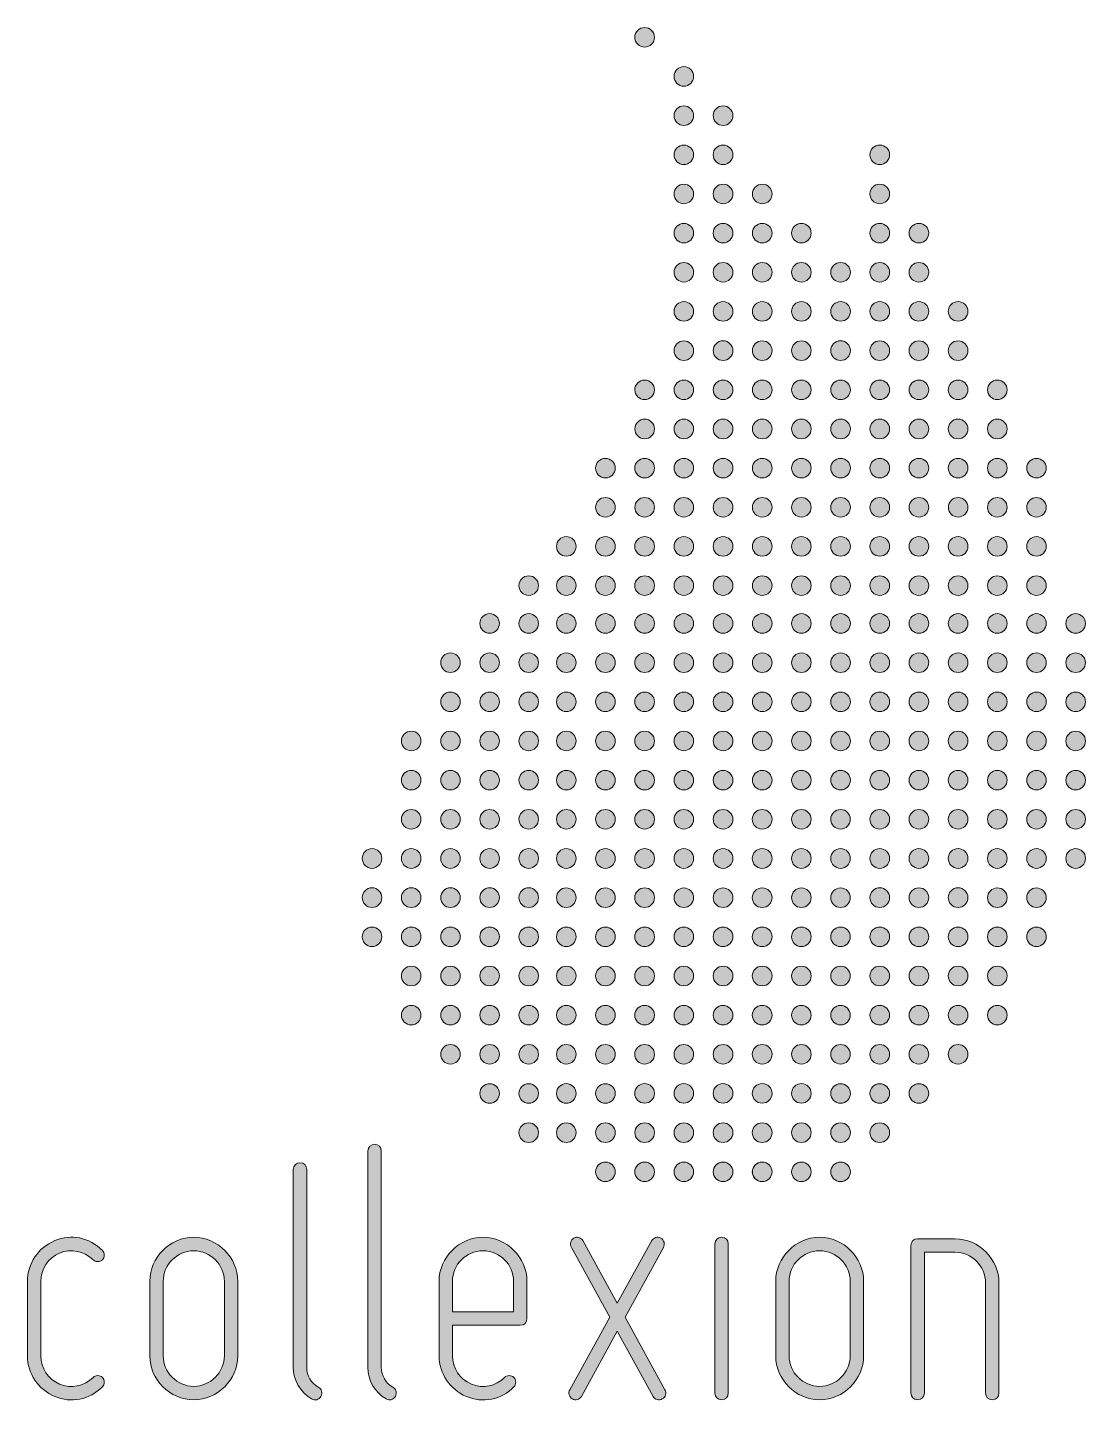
# Model space of a CAD drawing. Header units: inches. Extents: x 0.3 to 8.2, y 0.3 to 10.7.
import ezdxf

# ---------------------------------------------------------------- set-up
doc = ezdxf.new("R2010")
doc.units = ezdxf.units.IN
doc.header["$MEASUREMENT"] = 0
doc.layers.add('Layer 1', color=7, linetype='Continuous')

# ---------------------------------------------------------------- blocks, each defined once
blk = doc.blocks.new('block 2')
at = {"layer": 'Layer 1'}
h = blk.add_hatch(color=6, dxfattribs=at)
h.dxf.hatch_style = 2
edge = h.paths.add_edge_path()
edge.add_spline(control_points=[(2.826, 0.595), (2.826, 0.595), (2.826, 2.22), (2.826, 2.22), (2.826, 2.251), (2.851, 2.271), (2.876, 2.271), (2.907, 2.271), (2.927, 2.251), (2.927, 2.22), (2.927, 2.22), (2.927, 0.595), (2.927, 0.595), (2.927, 0.53), (2.96, 0.477), (3.013, 0.446), (3.039, 0.432), (3.047, 0.402), (3.033, 0.376), (3.019, 0.351), (2.988, 0.343), (2.963, 0.357), (2.876, 0.41), (2.826, 0.497), (2.826, 0.595)], knot_values=[0, 0, 0, 0, 1, 1, 1, 2, 2, 2, 3, 3, 3, 4, 4, 4, 5, 5, 5, 6, 6, 6, 7, 7, 7, 8, 8, 8, 8], degree=3, periodic=1)
h = blk.add_hatch(color=6, dxfattribs=at)
h.dxf.hatch_style = 2
edge = h.paths.add_edge_path()
edge.add_spline(control_points=[(2.266, 0.595), (2.266, 0.595), (2.266, 2.081), (2.266, 2.081), (2.266, 2.112), (2.291, 2.132), (2.316, 2.132), (2.347, 2.132), (2.367, 2.112), (2.367, 2.081), (2.367, 2.081), (2.367, 0.595), (2.367, 0.595), (2.367, 0.53), (2.4, 0.477), (2.453, 0.446), (2.479, 0.432), (2.487, 0.402), (2.473, 0.376), (2.459, 0.351), (2.428, 0.343), (2.403, 0.357), (2.316, 0.41), (2.266, 0.497), (2.266, 0.595)], knot_values=[0, 0, 0, 0, 1, 1, 1, 2, 2, 2, 3, 3, 3, 4, 4, 4, 5, 5, 5, 6, 6, 6, 7, 7, 7, 8, 8, 8, 8], degree=3, periodic=1)
h = blk.add_hatch(color=6, dxfattribs=at)
h.dxf.hatch_style = 2
edge = h.paths.add_edge_path()
edge.add_spline(control_points=[(0.269, 0.682), (0.269, 0.682), (0.269, 1.241), (0.269, 1.241), (0.269, 1.376), (0.348, 1.493), (0.474, 1.547), (0.597, 1.6), (0.734, 1.572), (0.832, 1.474), (0.841, 1.465), (0.846, 1.451), (0.846, 1.437), (0.846, 1.423), (0.841, 1.412), (0.832, 1.404), (0.824, 1.395), (0.81, 1.39), (0.796, 1.39), (0.782, 1.39), (0.771, 1.395), (0.762, 1.404), (0.695, 1.468), (0.597, 1.488), (0.51, 1.454), (0.423, 1.418), (0.37, 1.334), (0.37, 1.241), (0.37, 1.241), (0.37, 0.682), (0.37, 0.682), (0.37, 0.589), (0.423, 0.505), (0.51, 0.469), (0.597, 0.432), (0.695, 0.452), (0.762, 0.519), (0.771, 0.528), (0.782, 0.533), (0.796, 0.533), (0.81, 0.533), (0.824, 0.528), (0.832, 0.519), (0.841, 0.511), (0.846, 0.497), (0.846, 0.483), (0.846, 0.469), (0.841, 0.458), (0.832, 0.449), (0.734, 0.351), (0.597, 0.323), (0.474, 0.376), (0.348, 0.43), (0.269, 0.547), (0.269, 0.682)], knot_values=[0, 0, 0, 0, 1, 1, 1, 2, 2, 2, 3, 3, 3, 4, 4, 4, 5, 5, 5, 6, 6, 6, 7, 7, 7, 8, 8, 8, 9, 9, 9, 10, 10, 10, 11, 11, 11, 12, 12, 12, 13, 13, 13, 14, 14, 14, 15, 15, 15, 16, 16, 16, 17, 17, 17, 18, 18, 18, 18], degree=3, periodic=1)
h = blk.add_hatch(color=6, dxfattribs=at)
h.dxf.hatch_style = 2
edge = h.paths.add_edge_path()
edge.add_spline(control_points=[(1.188, 0.682), (1.188, 0.682), (1.188, 1.241), (1.188, 1.241), (1.188, 1.421), (1.339, 1.572), (1.518, 1.572), (1.697, 1.572), (1.849, 1.421), (1.849, 1.241), (1.849, 1.241), (1.849, 0.682), (1.849, 0.682), (1.849, 0.502), (1.697, 0.351), (1.518, 0.351), (1.339, 0.351), (1.188, 0.502), (1.188, 0.682)], knot_values=[0, 0, 0, 0, 1, 1, 1, 2, 2, 2, 3, 3, 3, 4, 4, 4, 5, 5, 5, 6, 6, 6, 6], degree=3, periodic=1)
edge = h.paths.add_edge_path()
edge.add_spline(control_points=[(1.289, 1.241), (1.289, 1.241), (1.289, 0.682), (1.289, 0.682), (1.289, 0.556), (1.392, 0.452), (1.518, 0.452), (1.644, 0.452), (1.748, 0.556), (1.748, 0.682), (1.748, 0.682), (1.748, 1.241), (1.748, 1.241), (1.748, 1.367), (1.644, 1.471), (1.518, 1.471), (1.392, 1.471), (1.289, 1.367), (1.289, 1.241)], knot_values=[0, 0, 0, 0, 1, 1, 1, 2, 2, 2, 3, 3, 3, 4, 4, 4, 5, 5, 5, 6, 6, 6, 6], degree=3, periodic=1)
h = blk.add_hatch(color=6, dxfattribs=at)
h.dxf.hatch_style = 2
edge = h.paths.add_edge_path()
edge.add_spline(control_points=[(3.361, 0.682), (3.361, 0.682), (3.361, 1.241), (3.361, 1.241), (3.361, 1.421), (3.512, 1.572), (3.691, 1.572), (3.87, 1.572), (4.021, 1.421), (4.021, 1.241), (4.021, 1.241), (4.021, 0.962), (4.021, 0.962), (4.021, 0.931), (4.002, 0.911), (3.971, 0.911), (3.971, 0.911), (3.461, 0.911), (3.461, 0.911), (3.461, 0.911), (3.461, 0.682), (3.461, 0.682), (3.461, 0.589), (3.517, 0.505), (3.604, 0.469), (3.691, 0.432), (3.786, 0.452), (3.853, 0.519), (3.862, 0.528), (3.873, 0.533), (3.887, 0.533), (3.901, 0.533), (3.915, 0.528), (3.923, 0.519), (3.932, 0.511), (3.937, 0.497), (3.937, 0.483), (3.937, 0.469), (3.932, 0.458), (3.923, 0.449), (3.831, 0.351), (3.688, 0.323), (3.565, 0.376), (3.442, 0.43), (3.361, 0.547), (3.361, 0.682)], knot_values=[0, 0, 0, 0, 1, 1, 1, 2, 2, 2, 3, 3, 3, 4, 4, 4, 5, 5, 5, 6, 6, 6, 7, 7, 7, 8, 8, 8, 9, 9, 9, 10, 10, 10, 11, 11, 11, 12, 12, 12, 13, 13, 13, 14, 14, 14, 15, 15, 15, 15], degree=3, periodic=1)
edge = h.paths.add_edge_path()
edge.add_spline(control_points=[(3.461, 1.241), (3.461, 1.241), (3.461, 1.012), (3.461, 1.012), (3.461, 1.012), (3.921, 1.012), (3.921, 1.012), (3.921, 1.012), (3.921, 1.241), (3.921, 1.241), (3.921, 1.367), (3.817, 1.471), (3.691, 1.471), (3.565, 1.471), (3.461, 1.367), (3.461, 1.241)], knot_values=[0, 0, 0, 0, 1, 1, 1, 2, 2, 2, 3, 3, 3, 4, 4, 4, 5, 5, 5, 5], degree=3, periodic=1)
h = blk.add_hatch(color=6, dxfattribs=at)
h.dxf.hatch_style = 2
edge = h.paths.add_edge_path()
edge.add_spline(control_points=[(4.343, 0.427), (4.343, 0.427), (4.643, 0.973), (4.643, 0.973), (4.643, 0.973), (4.355, 1.496), (4.355, 1.496), (4.341, 1.521), (4.349, 1.552), (4.374, 1.566), (4.397, 1.58), (4.427, 1.569), (4.441, 1.547), (4.441, 1.547), (4.699, 1.076), (4.699, 1.076), (4.699, 1.076), (4.959, 1.547), (4.959, 1.547), (4.97, 1.569), (5.001, 1.58), (5.027, 1.566), (5.052, 1.552), (5.06, 1.521), (5.046, 1.496), (5.046, 1.496), (4.758, 0.973), (4.758, 0.973), (4.758, 0.973), (5.057, 0.427), (5.057, 0.427), (5.071, 0.402), (5.063, 0.371), (5.038, 0.357), (5.013, 0.343), (4.982, 0.354), (4.97, 0.376), (4.97, 0.376), (4.699, 0.866), (4.699, 0.866), (4.699, 0.866), (4.43, 0.376), (4.43, 0.376), (4.416, 0.354), (4.385, 0.343), (4.363, 0.357), (4.338, 0.371), (4.329, 0.402), (4.343, 0.427)], knot_values=[0, 0, 0, 0, 1, 1, 1, 2, 2, 2, 3, 3, 3, 4, 4, 4, 5, 5, 5, 6, 6, 6, 7, 7, 7, 8, 8, 8, 9, 9, 9, 10, 10, 10, 11, 11, 11, 12, 12, 12, 13, 13, 13, 14, 14, 14, 15, 15, 15, 16, 16, 16, 16], degree=3, periodic=1)
h = blk.add_hatch(color=6, dxfattribs=at)
h.dxf.hatch_style = 2
edge = h.paths.add_edge_path()
edge.add_spline(control_points=[(5.483, 0.351), (5.452, 0.351), (5.433, 0.371), (5.433, 0.402), (5.433, 0.402), (5.433, 1.521), (5.433, 1.521), (5.433, 1.552), (5.452, 1.572), (5.483, 1.572), (5.514, 1.572), (5.533, 1.552), (5.533, 1.521), (5.533, 1.521), (5.533, 0.402), (5.533, 0.402), (5.533, 0.371), (5.514, 0.351), (5.483, 0.351)], knot_values=[0, 0, 0, 0, 1, 1, 1, 2, 2, 2, 3, 3, 3, 4, 4, 4, 5, 5, 5, 6, 6, 6, 6], degree=3, periodic=1)
h = blk.add_hatch(color=6, dxfattribs=at)
h.dxf.hatch_style = 2
edge = h.paths.add_edge_path()
edge.add_spline(control_points=[(5.89, 0.682), (5.89, 0.682), (5.89, 1.241), (5.89, 1.241), (5.89, 1.421), (6.041, 1.572), (6.22, 1.572), (6.399, 1.572), (6.55, 1.421), (6.55, 1.241), (6.55, 1.241), (6.55, 0.682), (6.55, 0.682), (6.55, 0.502), (6.399, 0.351), (6.22, 0.351), (6.041, 0.351), (5.89, 0.502), (5.89, 0.682)], knot_values=[0, 0, 0, 0, 1, 1, 1, 2, 2, 2, 3, 3, 3, 4, 4, 4, 5, 5, 5, 6, 6, 6, 6], degree=3, periodic=1)
edge = h.paths.add_edge_path()
edge.add_spline(control_points=[(5.99, 1.241), (5.99, 1.241), (5.99, 0.682), (5.99, 0.682), (5.99, 0.556), (6.094, 0.452), (6.22, 0.452), (6.346, 0.452), (6.449, 0.556), (6.449, 0.682), (6.449, 0.682), (6.449, 1.241), (6.449, 1.241), (6.449, 1.367), (6.346, 1.471), (6.22, 1.471), (6.094, 1.471), (5.99, 1.367), (5.99, 1.241)], knot_values=[0, 0, 0, 0, 1, 1, 1, 2, 2, 2, 3, 3, 3, 4, 4, 4, 5, 5, 5, 6, 6, 6, 6], degree=3, periodic=1)
h = blk.add_hatch(color=6, dxfattribs=at)
h.dxf.hatch_style = 2
edge = h.paths.add_edge_path()
edge.add_spline(control_points=[(6.906, 0.402), (6.906, 0.402), (6.906, 1.51), (6.906, 1.51), (6.906, 1.541), (6.926, 1.561), (6.956, 1.561), (6.956, 1.561), (7.236, 1.561), (7.236, 1.561), (7.415, 1.561), (7.567, 1.409), (7.567, 1.23), (7.567, 1.23), (7.567, 0.402), (7.567, 0.402), (7.567, 0.371), (7.547, 0.351), (7.516, 0.351), (7.485, 0.351), (7.466, 0.371), (7.466, 0.402), (7.466, 0.402), (7.466, 1.23), (7.466, 1.23), (7.466, 1.356), (7.362, 1.46), (7.236, 1.46), (7.236, 1.46), (7.007, 1.46), (7.007, 1.46), (7.007, 1.46), (7.007, 0.402), (7.007, 0.402), (7.007, 0.371), (6.987, 0.351), (6.956, 0.351), (6.926, 0.351), (6.906, 0.371), (6.906, 0.402)], knot_values=[0, 0, 0, 0, 1, 1, 1, 2, 2, 2, 3, 3, 3, 4, 4, 4, 5, 5, 5, 6, 6, 6, 7, 7, 7, 8, 8, 8, 9, 9, 9, 10, 10, 10, 11, 11, 11, 12, 12, 12, 13, 13, 13, 13], degree=3, periodic=1)
at = {"layer": 'Layer 1', "lineweight": 0}
for points, knots in [([(2.826, 0.595), (2.826, 0.595), (2.826, 2.22), (2.826, 2.22), (2.826, 2.251), (2.851, 2.271), (2.876, 2.271), (2.907, 2.271), (2.927, 2.251), (2.927, 2.22), (2.927, 2.22), (2.927, 0.595), (2.927, 0.595), (2.927, 0.53), (2.96, 0.477), (3.013, 0.446), (3.039, 0.432), (3.047, 0.402), (3.033, 0.376), (3.019, 0.351), (2.988, 0.343), (2.963, 0.357), (2.876, 0.41), (2.826, 0.497), (2.826, 0.595)], [0, 0, 0, 0, 1, 1, 1, 2, 2, 2, 3, 3, 3, 4, 4, 4, 5, 5, 5, 6, 6, 6, 7, 7, 7, 8, 8, 8, 8]), ([(2.266, 0.595), (2.266, 0.595), (2.266, 2.081), (2.266, 2.081), (2.266, 2.112), (2.291, 2.132), (2.316, 2.132), (2.347, 2.132), (2.367, 2.112), (2.367, 2.081), (2.367, 2.081), (2.367, 0.595), (2.367, 0.595), (2.367, 0.53), (2.4, 0.477), (2.453, 0.446), (2.479, 0.432), (2.487, 0.402), (2.473, 0.376), (2.459, 0.351), (2.428, 0.343), (2.403, 0.357), (2.316, 0.41), (2.266, 0.497), (2.266, 0.595)], [0, 0, 0, 0, 1, 1, 1, 2, 2, 2, 3, 3, 3, 4, 4, 4, 5, 5, 5, 6, 6, 6, 7, 7, 7, 8, 8, 8, 8]), ([(0.269, 0.682), (0.269, 0.682), (0.269, 1.241), (0.269, 1.241), (0.269, 1.376), (0.348, 1.493), (0.474, 1.547), (0.597, 1.6), (0.734, 1.572), (0.832, 1.474), (0.841, 1.465), (0.846, 1.451), (0.846, 1.437), (0.846, 1.423), (0.841, 1.412), (0.832, 1.404), (0.824, 1.395), (0.81, 1.39), (0.796, 1.39), (0.782, 1.39), (0.771, 1.395), (0.762, 1.404), (0.695, 1.468), (0.597, 1.488), (0.51, 1.454), (0.423, 1.418), (0.37, 1.334), (0.37, 1.241), (0.37, 1.241), (0.37, 0.682), (0.37, 0.682), (0.37, 0.589), (0.423, 0.505), (0.51, 0.469), (0.597, 0.432), (0.695, 0.452), (0.762, 0.519), (0.771, 0.528), (0.782, 0.533), (0.796, 0.533), (0.81, 0.533), (0.824, 0.528), (0.832, 0.519), (0.841, 0.511), (0.846, 0.497), (0.846, 0.483), (0.846, 0.469), (0.841, 0.458), (0.832, 0.449), (0.734, 0.351), (0.597, 0.323), (0.474, 0.376), (0.348, 0.43), (0.269, 0.547), (0.269, 0.682)], [0, 0, 0, 0, 1, 1, 1, 2, 2, 2, 3, 3, 3, 4, 4, 4, 5, 5, 5, 6, 6, 6, 7, 7, 7, 8, 8, 8, 9, 9, 9, 10, 10, 10, 11, 11, 11, 12, 12, 12, 13, 13, 13, 14, 14, 14, 15, 15, 15, 16, 16, 16, 17, 17, 17, 18, 18, 18, 18]), ([(1.188, 0.682), (1.188, 0.682), (1.188, 1.241), (1.188, 1.241), (1.188, 1.421), (1.339, 1.572), (1.518, 1.572), (1.697, 1.572), (1.849, 1.421), (1.849, 1.241), (1.849, 1.241), (1.849, 0.682), (1.849, 0.682), (1.849, 0.502), (1.697, 0.351), (1.518, 0.351), (1.339, 0.351), (1.188, 0.502), (1.188, 0.682)], [0, 0, 0, 0, 1, 1, 1, 2, 2, 2, 3, 3, 3, 4, 4, 4, 5, 5, 5, 6, 6, 6, 6]), ([(3.361, 0.682), (3.361, 0.682), (3.361, 1.241), (3.361, 1.241), (3.361, 1.421), (3.512, 1.572), (3.691, 1.572), (3.87, 1.572), (4.021, 1.421), (4.021, 1.241), (4.021, 1.241), (4.021, 0.962), (4.021, 0.962), (4.021, 0.931), (4.002, 0.911), (3.971, 0.911), (3.971, 0.911), (3.461, 0.911), (3.461, 0.911), (3.461, 0.911), (3.461, 0.682), (3.461, 0.682), (3.461, 0.589), (3.517, 0.505), (3.604, 0.469), (3.691, 0.432), (3.786, 0.452), (3.853, 0.519), (3.862, 0.528), (3.873, 0.533), (3.887, 0.533), (3.901, 0.533), (3.915, 0.528), (3.923, 0.519), (3.932, 0.511), (3.937, 0.497), (3.937, 0.483), (3.937, 0.469), (3.932, 0.458), (3.923, 0.449), (3.831, 0.351), (3.688, 0.323), (3.565, 0.376), (3.442, 0.43), (3.361, 0.547), (3.361, 0.682)], [0, 0, 0, 0, 1, 1, 1, 2, 2, 2, 3, 3, 3, 4, 4, 4, 5, 5, 5, 6, 6, 6, 7, 7, 7, 8, 8, 8, 9, 9, 9, 10, 10, 10, 11, 11, 11, 12, 12, 12, 13, 13, 13, 14, 14, 14, 15, 15, 15, 15]), ([(4.343, 0.427), (4.343, 0.427), (4.643, 0.973), (4.643, 0.973), (4.643, 0.973), (4.355, 1.496), (4.355, 1.496), (4.341, 1.521), (4.349, 1.552), (4.374, 1.566), (4.397, 1.58), (4.427, 1.569), (4.441, 1.547), (4.441, 1.547), (4.699, 1.076), (4.699, 1.076), (4.699, 1.076), (4.959, 1.547), (4.959, 1.547), (4.97, 1.569), (5.001, 1.58), (5.027, 1.566), (5.052, 1.552), (5.06, 1.521), (5.046, 1.496), (5.046, 1.496), (4.758, 0.973), (4.758, 0.973), (4.758, 0.973), (5.057, 0.427), (5.057, 0.427), (5.071, 0.402), (5.063, 0.371), (5.038, 0.357), (5.013, 0.343), (4.982, 0.354), (4.97, 0.376), (4.97, 0.376), (4.699, 0.866), (4.699, 0.866), (4.699, 0.866), (4.43, 0.376), (4.43, 0.376), (4.416, 0.354), (4.385, 0.343), (4.363, 0.357), (4.338, 0.371), (4.329, 0.402), (4.343, 0.427)], [0, 0, 0, 0, 1, 1, 1, 2, 2, 2, 3, 3, 3, 4, 4, 4, 5, 5, 5, 6, 6, 6, 7, 7, 7, 8, 8, 8, 9, 9, 9, 10, 10, 10, 11, 11, 11, 12, 12, 12, 13, 13, 13, 14, 14, 14, 15, 15, 15, 16, 16, 16, 16]), ([(5.483, 0.351), (5.452, 0.351), (5.433, 0.371), (5.433, 0.402), (5.433, 0.402), (5.433, 1.521), (5.433, 1.521), (5.433, 1.552), (5.452, 1.572), (5.483, 1.572), (5.514, 1.572), (5.533, 1.552), (5.533, 1.521), (5.533, 1.521), (5.533, 0.402), (5.533, 0.402), (5.533, 0.371), (5.514, 0.351), (5.483, 0.351)], [0, 0, 0, 0, 1, 1, 1, 2, 2, 2, 3, 3, 3, 4, 4, 4, 5, 5, 5, 6, 6, 6, 6]), ([(5.89, 0.682), (5.89, 0.682), (5.89, 1.241), (5.89, 1.241), (5.89, 1.421), (6.041, 1.572), (6.22, 1.572), (6.399, 1.572), (6.55, 1.421), (6.55, 1.241), (6.55, 1.241), (6.55, 0.682), (6.55, 0.682), (6.55, 0.502), (6.399, 0.351), (6.22, 0.351), (6.041, 0.351), (5.89, 0.502), (5.89, 0.682)], [0, 0, 0, 0, 1, 1, 1, 2, 2, 2, 3, 3, 3, 4, 4, 4, 5, 5, 5, 6, 6, 6, 6]), ([(6.906, 0.402), (6.906, 0.402), (6.906, 1.51), (6.906, 1.51), (6.906, 1.541), (6.926, 1.561), (6.956, 1.561), (6.956, 1.561), (7.236, 1.561), (7.236, 1.561), (7.415, 1.561), (7.567, 1.409), (7.567, 1.23), (7.567, 1.23), (7.567, 0.402), (7.567, 0.402), (7.567, 0.371), (7.547, 0.351), (7.516, 0.351), (7.485, 0.351), (7.466, 0.371), (7.466, 0.402), (7.466, 0.402), (7.466, 1.23), (7.466, 1.23), (7.466, 1.356), (7.362, 1.46), (7.236, 1.46), (7.236, 1.46), (7.007, 1.46), (7.007, 1.46), (7.007, 1.46), (7.007, 0.402), (7.007, 0.402), (7.007, 0.371), (6.987, 0.351), (6.956, 0.351), (6.926, 0.351), (6.906, 0.371), (6.906, 0.402)], [0, 0, 0, 0, 1, 1, 1, 2, 2, 2, 3, 3, 3, 4, 4, 4, 5, 5, 5, 6, 6, 6, 7, 7, 7, 8, 8, 8, 9, 9, 9, 10, 10, 10, 11, 11, 11, 12, 12, 12, 13, 13, 13, 13]), ([(1.289, 1.241), (1.289, 1.241), (1.289, 0.682), (1.289, 0.682), (1.289, 0.556), (1.392, 0.452), (1.518, 0.452), (1.644, 0.452), (1.748, 0.556), (1.748, 0.682), (1.748, 0.682), (1.748, 1.241), (1.748, 1.241), (1.748, 1.367), (1.644, 1.471), (1.518, 1.471), (1.392, 1.471), (1.289, 1.367), (1.289, 1.241)], [0, 0, 0, 0, 1, 1, 1, 2, 2, 2, 3, 3, 3, 4, 4, 4, 5, 5, 5, 6, 6, 6, 6]), ([(3.461, 1.241), (3.461, 1.241), (3.461, 1.012), (3.461, 1.012), (3.461, 1.012), (3.921, 1.012), (3.921, 1.012), (3.921, 1.012), (3.921, 1.241), (3.921, 1.241), (3.921, 1.367), (3.817, 1.471), (3.691, 1.471), (3.565, 1.471), (3.461, 1.367), (3.461, 1.241)], [0, 0, 0, 0, 1, 1, 1, 2, 2, 2, 3, 3, 3, 4, 4, 4, 5, 5, 5, 5]), ([(5.99, 1.241), (5.99, 1.241), (5.99, 0.682), (5.99, 0.682), (5.99, 0.556), (6.094, 0.452), (6.22, 0.452), (6.346, 0.452), (6.449, 0.556), (6.449, 0.682), (6.449, 0.682), (6.449, 1.241), (6.449, 1.241), (6.449, 1.367), (6.346, 1.471), (6.22, 1.471), (6.094, 1.471), (5.99, 1.367), (5.99, 1.241)], [0, 0, 0, 0, 1, 1, 1, 2, 2, 2, 3, 3, 3, 4, 4, 4, 5, 5, 5, 6, 6, 6, 6])]:
    blk.add_open_spline(points, degree=3, knots=knots, dxfattribs=at)
blk = doc.blocks.new('block 4')
at = {"layer": 'Layer 1'}
h = blk.add_hatch(color=7, dxfattribs=at)
h.dxf.hatch_style = 2
edge = h.paths.add_edge_path()
edge.add_spline(control_points=[(5.494, 2.138), (5.453, 2.138), (5.42, 2.105), (5.42, 2.064), (5.42, 2.024), (5.453, 1.991), (5.494, 1.991), (5.534, 1.991), (5.568, 2.024), (5.568, 2.064), (5.568, 2.105), (5.534, 2.138), (5.494, 2.138)], knot_values=[0, 0, 0, 0, 1, 1, 1, 2, 2, 2, 3, 3, 3, 4, 4, 4, 4], degree=3, periodic=1)
edge = h.paths.add_edge_path()
edge.add_spline(control_points=[(5.199, 3.904), (5.159, 3.904), (5.126, 3.871), (5.126, 3.831), (5.126, 3.79), (5.159, 3.757), (5.199, 3.757), (5.24, 3.757), (5.273, 3.79), (5.273, 3.831), (5.273, 3.871), (5.24, 3.904), (5.199, 3.904)], knot_values=[0, 0, 0, 0, 1, 1, 1, 2, 2, 2, 3, 3, 3, 4, 4, 4, 4], degree=3, periodic=1)
edge = h.paths.add_edge_path()
edge.add_spline(control_points=[(5.494, 2.432), (5.453, 2.432), (5.42, 2.4), (5.42, 2.359), (5.42, 2.318), (5.453, 2.285), (5.494, 2.285), (5.534, 2.285), (5.568, 2.318), (5.568, 2.359), (5.568, 2.4), (5.534, 2.432), (5.494, 2.432)], knot_values=[0, 0, 0, 0, 1, 1, 1, 2, 2, 2, 3, 3, 3, 4, 4, 4, 4], degree=3, periodic=1)
edge = h.paths.add_edge_path()
edge.add_spline(control_points=[(5.199, 3.61), (5.159, 3.61), (5.126, 3.577), (5.126, 3.536), (5.126, 3.495), (5.159, 3.462), (5.199, 3.462), (5.24, 3.462), (5.273, 3.495), (5.273, 3.536), (5.273, 3.577), (5.24, 3.61), (5.199, 3.61)], knot_values=[0, 0, 0, 0, 1, 1, 1, 2, 2, 2, 3, 3, 3, 4, 4, 4, 4], degree=3, periodic=1)
edge = h.paths.add_edge_path()
edge.add_spline(control_points=[(5.199, 3.315), (5.159, 3.315), (5.126, 3.282), (5.126, 3.242), (5.126, 3.201), (5.159, 3.168), (5.199, 3.168), (5.24, 3.168), (5.273, 3.201), (5.273, 3.242), (5.273, 3.282), (5.24, 3.315), (5.199, 3.315)], knot_values=[0, 0, 0, 0, 1, 1, 1, 2, 2, 2, 3, 3, 3, 4, 4, 4, 4], degree=3, periodic=1)
edge = h.paths.add_edge_path()
edge.add_spline(control_points=[(5.494, 3.021), (5.453, 3.021), (5.42, 2.988), (5.42, 2.948), (5.42, 2.907), (5.453, 2.874), (5.494, 2.874), (5.534, 2.874), (5.568, 2.907), (5.568, 2.947), (5.568, 2.988), (5.534, 3.021), (5.494, 3.021)], knot_values=[0, 0, 0, 0, 1, 1, 1, 2, 2, 2, 3, 3, 3, 4, 4, 4, 4], degree=3, periodic=1)
edge = h.paths.add_edge_path()
edge.add_spline(control_points=[(5.494, 3.904), (5.453, 3.904), (5.42, 3.871), (5.42, 3.831), (5.42, 3.79), (5.453, 3.757), (5.494, 3.757), (5.534, 3.757), (5.568, 3.79), (5.568, 3.831), (5.568, 3.871), (5.534, 3.904), (5.494, 3.904)], knot_values=[0, 0, 0, 0, 1, 1, 1, 2, 2, 2, 3, 3, 3, 4, 4, 4, 4], degree=3, periodic=1)
edge = h.paths.add_edge_path()
edge.add_spline(control_points=[(5.494, 3.61), (5.453, 3.61), (5.42, 3.577), (5.42, 3.536), (5.42, 3.495), (5.453, 3.462), (5.494, 3.462), (5.534, 3.462), (5.568, 3.495), (5.568, 3.536), (5.568, 3.577), (5.534, 3.61), (5.494, 3.61)], knot_values=[0, 0, 0, 0, 1, 1, 1, 2, 2, 2, 3, 3, 3, 4, 4, 4, 4], degree=3, periodic=1)
edge = h.paths.add_edge_path()
edge.add_spline(control_points=[(5.199, 2.727), (5.159, 2.727), (5.126, 2.694), (5.126, 2.653), (5.126, 2.613), (5.159, 2.58), (5.199, 2.58), (5.24, 2.58), (5.273, 2.613), (5.273, 2.653), (5.273, 2.694), (5.24, 2.727), (5.199, 2.727)], knot_values=[0, 0, 0, 0, 1, 1, 1, 2, 2, 2, 3, 3, 3, 4, 4, 4, 4], degree=3, periodic=1)
edge = h.paths.add_edge_path()
edge.add_spline(control_points=[(5.494, 2.727), (5.453, 2.727), (5.42, 2.694), (5.42, 2.653), (5.42, 2.613), (5.453, 2.58), (5.494, 2.58), (5.534, 2.58), (5.568, 2.613), (5.568, 2.653), (5.568, 2.694), (5.534, 2.727), (5.494, 2.727)], knot_values=[0, 0, 0, 0, 1, 1, 1, 2, 2, 2, 3, 3, 3, 4, 4, 4, 4], degree=3, periodic=1)
edge = h.paths.add_edge_path()
edge.add_spline(control_points=[(5.494, 3.315), (5.453, 3.315), (5.42, 3.282), (5.42, 3.242), (5.42, 3.201), (5.453, 3.168), (5.494, 3.168), (5.534, 3.168), (5.568, 3.201), (5.568, 3.242), (5.568, 3.282), (5.534, 3.315), (5.494, 3.315)], knot_values=[0, 0, 0, 0, 1, 1, 1, 2, 2, 2, 3, 3, 3, 4, 4, 4, 4], degree=3, periodic=1)
edge = h.paths.add_edge_path()
edge.add_spline(control_points=[(6.671, 3.757), (6.712, 3.757), (6.745, 3.79), (6.745, 3.831), (6.745, 3.871), (6.712, 3.904), (6.671, 3.904), (6.631, 3.904), (6.598, 3.871), (6.598, 3.831), (6.598, 3.79), (6.631, 3.757), (6.671, 3.757)], knot_values=[0, 0, 0, 0, 1, 1, 1, 2, 2, 2, 3, 3, 3, 4, 4, 4, 4], degree=3, periodic=1)
edge = h.paths.add_edge_path()
edge.add_spline(control_points=[(5.788, 3.168), (5.829, 3.168), (5.862, 3.201), (5.862, 3.242), (5.862, 3.282), (5.829, 3.315), (5.788, 3.315), (5.747, 3.315), (5.714, 3.282), (5.714, 3.242), (5.714, 3.201), (5.747, 3.168), (5.788, 3.168)], knot_values=[0, 0, 0, 0, 1, 1, 1, 2, 2, 2, 3, 3, 3, 4, 4, 4, 4], degree=3, periodic=1)
edge = h.paths.add_edge_path()
edge.add_spline(control_points=[(5.788, 2.874), (5.829, 2.874), (5.862, 2.907), (5.862, 2.948), (5.862, 2.988), (5.829, 3.021), (5.788, 3.021), (5.747, 3.021), (5.714, 2.988), (5.714, 2.948), (5.714, 2.907), (5.747, 2.874), (5.788, 2.874)], knot_values=[0, 0, 0, 0, 1, 1, 1, 2, 2, 2, 3, 3, 3, 4, 4, 4, 4], degree=3, periodic=1)
edge = h.paths.add_edge_path()
edge.add_spline(control_points=[(5.788, 3.757), (5.829, 3.757), (5.862, 3.79), (5.862, 3.831), (5.862, 3.871), (5.829, 3.904), (5.788, 3.904), (5.747, 3.904), (5.714, 3.871), (5.714, 3.831), (5.714, 3.79), (5.747, 3.757), (5.788, 3.757)], knot_values=[0, 0, 0, 0, 1, 1, 1, 2, 2, 2, 3, 3, 3, 4, 4, 4, 4], degree=3, periodic=1)
edge = h.paths.add_edge_path()
edge.add_spline(control_points=[(5.494, 4.198), (5.453, 4.198), (5.42, 4.165), (5.42, 4.125), (5.42, 4.084), (5.453, 4.051), (5.494, 4.051), (5.534, 4.051), (5.568, 4.084), (5.568, 4.125), (5.568, 4.165), (5.534, 4.198), (5.494, 4.198)], knot_values=[0, 0, 0, 0, 1, 1, 1, 2, 2, 2, 3, 3, 3, 4, 4, 4, 4], degree=3, periodic=1)
edge = h.paths.add_edge_path()
edge.add_spline(control_points=[(5.788, 3.462), (5.829, 3.462), (5.862, 3.495), (5.862, 3.536), (5.862, 3.577), (5.829, 3.61), (5.788, 3.61), (5.747, 3.61), (5.714, 3.577), (5.714, 3.536), (5.714, 3.495), (5.747, 3.462), (5.788, 3.462)], knot_values=[0, 0, 0, 0, 1, 1, 1, 2, 2, 2, 3, 3, 3, 4, 4, 4, 4], degree=3, periodic=1)
edge = h.paths.add_edge_path()
edge.add_spline(control_points=[(4.905, 3.168), (4.946, 3.168), (4.979, 3.201), (4.979, 3.242), (4.979, 3.282), (4.946, 3.315), (4.905, 3.315), (4.864, 3.315), (4.831, 3.282), (4.831, 3.242), (4.831, 3.201), (4.864, 3.168), (4.905, 3.168)], knot_values=[0, 0, 0, 0, 1, 1, 1, 2, 2, 2, 3, 3, 3, 4, 4, 4, 4], degree=3, periodic=1)
edge = h.paths.add_edge_path()
edge.add_spline(control_points=[(4.905, 2.727), (4.864, 2.727), (4.831, 2.694), (4.831, 2.653), (4.831, 2.613), (4.864, 2.58), (4.905, 2.58), (4.946, 2.58), (4.979, 2.613), (4.979, 2.653), (4.979, 2.694), (4.946, 2.727), (4.905, 2.727)], knot_values=[0, 0, 0, 0, 1, 1, 1, 2, 2, 2, 3, 3, 3, 4, 4, 4, 4], degree=3, periodic=1)
edge = h.paths.add_edge_path()
edge.add_spline(control_points=[(4.905, 3.021), (4.864, 3.021), (4.831, 2.988), (4.831, 2.948), (4.831, 2.907), (4.864, 2.874), (4.905, 2.874), (4.946, 2.874), (4.979, 2.907), (4.979, 2.947), (4.979, 2.988), (4.946, 3.021), (4.905, 3.021)], knot_values=[0, 0, 0, 0, 1, 1, 1, 2, 2, 2, 3, 3, 3, 4, 4, 4, 4], degree=3, periodic=1)
edge = h.paths.add_edge_path()
edge.add_spline(control_points=[(5.788, 2.58), (5.829, 2.58), (5.862, 2.613), (5.862, 2.653), (5.862, 2.694), (5.829, 2.727), (5.788, 2.727), (5.747, 2.727), (5.714, 2.694), (5.714, 2.653), (5.714, 2.613), (5.747, 2.58), (5.788, 2.58)], knot_values=[0, 0, 0, 0, 1, 1, 1, 2, 2, 2, 3, 3, 3, 4, 4, 4, 4], degree=3, periodic=1)
edge = h.paths.add_edge_path()
edge.add_spline(control_points=[(4.905, 3.462), (4.946, 3.462), (4.979, 3.495), (4.979, 3.536), (4.979, 3.577), (4.946, 3.61), (4.905, 3.61), (4.864, 3.61), (4.831, 3.577), (4.831, 3.536), (4.831, 3.495), (4.864, 3.462), (4.905, 3.462)], knot_values=[0, 0, 0, 0, 1, 1, 1, 2, 2, 2, 3, 3, 3, 4, 4, 4, 4], degree=3, periodic=1)
edge = h.paths.add_edge_path()
edge.add_spline(control_points=[(5.788, 2.285), (5.829, 2.285), (5.862, 2.318), (5.862, 2.359), (5.862, 2.4), (5.829, 2.432), (5.788, 2.432), (5.747, 2.432), (5.714, 2.4), (5.714, 2.359), (5.714, 2.318), (5.747, 2.285), (5.788, 2.285)], knot_values=[0, 0, 0, 0, 1, 1, 1, 2, 2, 2, 3, 3, 3, 4, 4, 4, 4], degree=3, periodic=1)
edge = h.paths.add_edge_path()
edge.add_spline(control_points=[(5.199, 3.021), (5.159, 3.021), (5.126, 2.988), (5.126, 2.947), (5.126, 2.907), (5.159, 2.874), (5.199, 2.874), (5.24, 2.874), (5.273, 2.907), (5.273, 2.948), (5.273, 2.988), (5.24, 3.021), (5.199, 3.021)], knot_values=[0, 0, 0, 0, 1, 1, 1, 2, 2, 2, 3, 3, 3, 4, 4, 4, 4], degree=3, periodic=1)
edge = h.paths.add_edge_path()
edge.add_spline(control_points=[(5.788, 2.138), (5.747, 2.138), (5.714, 2.105), (5.714, 2.064), (5.714, 2.024), (5.747, 1.991), (5.788, 1.991), (5.829, 1.991), (5.862, 2.024), (5.862, 2.064), (5.862, 2.105), (5.829, 2.138), (5.788, 2.138)], knot_values=[0, 0, 0, 0, 1, 1, 1, 2, 2, 2, 3, 3, 3, 4, 4, 4, 4], degree=3, periodic=1)
edge = h.paths.add_edge_path()
edge.add_spline(control_points=[(6.377, 3.315), (6.336, 3.315), (6.303, 3.282), (6.303, 3.242), (6.303, 3.201), (6.336, 3.168), (6.377, 3.168), (6.418, 3.168), (6.45, 3.201), (6.45, 3.242), (6.45, 3.282), (6.418, 3.315), (6.377, 3.315)], knot_values=[0, 0, 0, 0, 1, 1, 1, 2, 2, 2, 3, 3, 3, 4, 4, 4, 4], degree=3, periodic=1)
edge = h.paths.add_edge_path()
edge.add_spline(control_points=[(6.083, 5.67), (6.042, 5.67), (6.009, 5.637), (6.009, 5.597), (6.009, 5.556), (6.042, 5.523), (6.083, 5.523), (6.123, 5.523), (6.156, 5.556), (6.156, 5.597), (6.156, 5.637), (6.123, 5.67), (6.083, 5.67)], knot_values=[0, 0, 0, 0, 1, 1, 1, 2, 2, 2, 3, 3, 3, 4, 4, 4, 4], degree=3, periodic=1)
edge = h.paths.add_edge_path()
edge.add_spline(control_points=[(6.083, 5.376), (6.042, 5.376), (6.009, 5.343), (6.009, 5.302), (6.009, 5.261), (6.042, 5.229), (6.083, 5.229), (6.123, 5.229), (6.156, 5.261), (6.156, 5.302), (6.156, 5.343), (6.123, 5.376), (6.083, 5.376)], knot_values=[0, 0, 0, 0, 1, 1, 1, 2, 2, 2, 3, 3, 3, 4, 4, 4, 4], degree=3, periodic=1)
edge = h.paths.add_edge_path()
edge.add_spline(control_points=[(6.377, 3.61), (6.336, 3.61), (6.303, 3.577), (6.303, 3.536), (6.303, 3.495), (6.336, 3.462), (6.377, 3.462), (6.418, 3.462), (6.45, 3.495), (6.45, 3.536), (6.45, 3.577), (6.418, 3.61), (6.377, 3.61)], knot_values=[0, 0, 0, 0, 1, 1, 1, 2, 2, 2, 3, 3, 3, 4, 4, 4, 4], degree=3, periodic=1)
edge = h.paths.add_edge_path()
edge.add_spline(control_points=[(6.377, 3.904), (6.336, 3.904), (6.303, 3.871), (6.303, 3.831), (6.303, 3.79), (6.336, 3.757), (6.377, 3.757), (6.418, 3.757), (6.45, 3.79), (6.45, 3.831), (6.45, 3.871), (6.418, 3.904), (6.377, 3.904)], knot_values=[0, 0, 0, 0, 1, 1, 1, 2, 2, 2, 3, 3, 3, 4, 4, 4, 4], degree=3, periodic=1)
edge = h.paths.add_edge_path()
edge.add_spline(control_points=[(6.671, 3.61), (6.631, 3.61), (6.598, 3.577), (6.598, 3.536), (6.598, 3.495), (6.631, 3.462), (6.671, 3.462), (6.712, 3.462), (6.745, 3.495), (6.745, 3.536), (6.745, 3.577), (6.712, 3.61), (6.671, 3.61)], knot_values=[0, 0, 0, 0, 1, 1, 1, 2, 2, 2, 3, 3, 3, 4, 4, 4, 4], degree=3, periodic=1)
edge = h.paths.add_edge_path()
edge.add_spline(control_points=[(6.083, 5.081), (6.042, 5.081), (6.009, 5.048), (6.009, 5.008), (6.009, 4.967), (6.042, 4.934), (6.083, 4.934), (6.123, 4.934), (6.156, 4.967), (6.156, 5.008), (6.156, 5.048), (6.123, 5.081), (6.083, 5.081)], knot_values=[0, 0, 0, 0, 1, 1, 1, 2, 2, 2, 3, 3, 3, 4, 4, 4, 4], degree=3, periodic=1)
edge = h.paths.add_edge_path()
edge.add_spline(control_points=[(6.377, 4.787), (6.336, 4.787), (6.303, 4.754), (6.303, 4.714), (6.303, 4.673), (6.336, 4.64), (6.377, 4.64), (6.418, 4.64), (6.45, 4.673), (6.45, 4.714), (6.45, 4.754), (6.418, 4.787), (6.377, 4.787)], knot_values=[0, 0, 0, 0, 1, 1, 1, 2, 2, 2, 3, 3, 3, 4, 4, 4, 4], degree=3, periodic=1)
edge = h.paths.add_edge_path()
edge.add_spline(control_points=[(6.377, 4.493), (6.336, 4.493), (6.303, 4.46), (6.303, 4.419), (6.303, 4.378), (6.336, 4.345), (6.377, 4.345), (6.418, 4.345), (6.45, 4.378), (6.45, 4.419), (6.45, 4.46), (6.418, 4.493), (6.377, 4.493)], knot_values=[0, 0, 0, 0, 1, 1, 1, 2, 2, 2, 3, 3, 3, 4, 4, 4, 4], degree=3, periodic=1)
edge = h.paths.add_edge_path()
edge.add_spline(control_points=[(6.377, 4.198), (6.336, 4.198), (6.303, 4.165), (6.303, 4.125), (6.303, 4.084), (6.336, 4.051), (6.377, 4.051), (6.418, 4.051), (6.45, 4.084), (6.45, 4.125), (6.45, 4.165), (6.418, 4.198), (6.377, 4.198)], knot_values=[0, 0, 0, 0, 1, 1, 1, 2, 2, 2, 3, 3, 3, 4, 4, 4, 4], degree=3, periodic=1)
edge = h.paths.add_edge_path()
edge.add_spline(control_points=[(6.377, 3.021), (6.336, 3.021), (6.303, 2.988), (6.303, 2.948), (6.303, 2.907), (6.336, 2.874), (6.377, 2.874), (6.418, 2.874), (6.45, 2.907), (6.45, 2.948), (6.45, 2.988), (6.418, 3.021), (6.377, 3.021)], knot_values=[0, 0, 0, 0, 1, 1, 1, 2, 2, 2, 3, 3, 3, 4, 4, 4, 4], degree=3, periodic=1)
edge = h.paths.add_edge_path()
edge.add_spline(control_points=[(6.083, 2.727), (6.042, 2.727), (6.009, 2.694), (6.009, 2.653), (6.009, 2.613), (6.042, 2.58), (6.083, 2.58), (6.123, 2.58), (6.156, 2.613), (6.156, 2.653), (6.156, 2.694), (6.123, 2.727), (6.083, 2.727)], knot_values=[0, 0, 0, 0, 1, 1, 1, 2, 2, 2, 3, 3, 3, 4, 4, 4, 4], degree=3, periodic=1)
edge = h.paths.add_edge_path()
edge.add_spline(control_points=[(6.083, 4.787), (6.042, 4.787), (6.009, 4.754), (6.009, 4.714), (6.009, 4.673), (6.042, 4.64), (6.083, 4.64), (6.123, 4.64), (6.156, 4.673), (6.156, 4.714), (6.156, 4.754), (6.123, 4.787), (6.083, 4.787)], knot_values=[0, 0, 0, 0, 1, 1, 1, 2, 2, 2, 3, 3, 3, 4, 4, 4, 4], degree=3, periodic=1)
edge = h.paths.add_edge_path()
edge.add_spline(control_points=[(6.083, 3.021), (6.042, 3.021), (6.009, 2.988), (6.009, 2.948), (6.009, 2.907), (6.042, 2.874), (6.083, 2.874), (6.123, 2.874), (6.156, 2.907), (6.156, 2.947), (6.156, 2.988), (6.123, 3.021), (6.083, 3.021)], knot_values=[0, 0, 0, 0, 1, 1, 1, 2, 2, 2, 3, 3, 3, 4, 4, 4, 4], degree=3, periodic=1)
edge = h.paths.add_edge_path()
edge.add_spline(control_points=[(5.788, 4.198), (5.747, 4.198), (5.714, 4.165), (5.714, 4.125), (5.714, 4.084), (5.747, 4.051), (5.788, 4.051), (5.829, 4.051), (5.862, 4.084), (5.862, 4.125), (5.862, 4.165), (5.829, 4.198), (5.788, 4.198)], knot_values=[0, 0, 0, 0, 1, 1, 1, 2, 2, 2, 3, 3, 3, 4, 4, 4, 4], degree=3, periodic=1)
edge = h.paths.add_edge_path()
edge.add_spline(control_points=[(5.788, 4.345), (5.829, 4.345), (5.862, 4.378), (5.862, 4.419), (5.862, 4.46), (5.829, 4.493), (5.788, 4.493), (5.747, 4.493), (5.714, 4.46), (5.714, 4.419), (5.714, 4.378), (5.747, 4.345), (5.788, 4.345)], knot_values=[0, 0, 0, 0, 1, 1, 1, 2, 2, 2, 3, 3, 3, 4, 4, 4, 4], degree=3, periodic=1)
edge = h.paths.add_edge_path()
edge.add_spline(control_points=[(5.788, 4.787), (5.747, 4.787), (5.714, 4.754), (5.714, 4.714), (5.714, 4.673), (5.747, 4.64), (5.788, 4.64), (5.829, 4.64), (5.862, 4.673), (5.862, 4.714), (5.862, 4.754), (5.829, 4.787), (5.788, 4.787)], knot_values=[0, 0, 0, 0, 1, 1, 1, 2, 2, 2, 3, 3, 3, 4, 4, 4, 4], degree=3, periodic=1)
edge = h.paths.add_edge_path()
edge.add_spline(control_points=[(6.083, 4.493), (6.042, 4.493), (6.009, 4.46), (6.009, 4.419), (6.009, 4.378), (6.042, 4.345), (6.083, 4.345), (6.123, 4.345), (6.156, 4.378), (6.156, 4.419), (6.156, 4.46), (6.123, 4.493), (6.083, 4.493)], knot_values=[0, 0, 0, 0, 1, 1, 1, 2, 2, 2, 3, 3, 3, 4, 4, 4, 4], degree=3, periodic=1)
edge = h.paths.add_edge_path()
edge.add_spline(control_points=[(6.083, 3.315), (6.042, 3.315), (6.009, 3.282), (6.009, 3.242), (6.009, 3.201), (6.042, 3.168), (6.083, 3.168), (6.123, 3.168), (6.156, 3.201), (6.156, 3.242), (6.156, 3.282), (6.123, 3.315), (6.083, 3.315)], knot_values=[0, 0, 0, 0, 1, 1, 1, 2, 2, 2, 3, 3, 3, 4, 4, 4, 4], degree=3, periodic=1)
edge = h.paths.add_edge_path()
edge.add_spline(control_points=[(6.083, 4.198), (6.042, 4.198), (6.009, 4.165), (6.009, 4.125), (6.009, 4.084), (6.042, 4.051), (6.083, 4.051), (6.123, 4.051), (6.156, 4.084), (6.156, 4.125), (6.156, 4.165), (6.123, 4.198), (6.083, 4.198)], knot_values=[0, 0, 0, 0, 1, 1, 1, 2, 2, 2, 3, 3, 3, 4, 4, 4, 4], degree=3, periodic=1)
edge = h.paths.add_edge_path()
edge.add_spline(control_points=[(6.083, 3.61), (6.042, 3.61), (6.009, 3.577), (6.009, 3.536), (6.009, 3.495), (6.042, 3.462), (6.083, 3.462), (6.123, 3.462), (6.156, 3.495), (6.156, 3.536), (6.156, 3.577), (6.123, 3.61), (6.083, 3.61)], knot_values=[0, 0, 0, 0, 1, 1, 1, 2, 2, 2, 3, 3, 3, 4, 4, 4, 4], degree=3, periodic=1)
edge = h.paths.add_edge_path()
edge.add_spline(control_points=[(6.083, 3.904), (6.042, 3.904), (6.009, 3.871), (6.009, 3.831), (6.009, 3.79), (6.042, 3.757), (6.083, 3.757), (6.123, 3.757), (6.156, 3.79), (6.156, 3.831), (6.156, 3.871), (6.123, 3.904), (6.083, 3.904)], knot_values=[0, 0, 0, 0, 1, 1, 1, 2, 2, 2, 3, 3, 3, 4, 4, 4, 4], degree=3, periodic=1)
at = {"layer": 'Layer 1', "lineweight": 0}
for points in [[(6.083, 5.67), (6.042, 5.67), (6.009, 5.637), (6.009, 5.597), (6.009, 5.556), (6.042, 5.523), (6.083, 5.523), (6.123, 5.523), (6.156, 5.556), (6.156, 5.597), (6.156, 5.637), (6.123, 5.67), (6.083, 5.67)], [(6.083, 5.376), (6.042, 5.376), (6.009, 5.343), (6.009, 5.302), (6.009, 5.261), (6.042, 5.229), (6.083, 5.229), (6.123, 5.229), (6.156, 5.261), (6.156, 5.302), (6.156, 5.343), (6.123, 5.376), (6.083, 5.376)], [(6.083, 5.081), (6.042, 5.081), (6.009, 5.048), (6.009, 5.008), (6.009, 4.967), (6.042, 4.934), (6.083, 4.934), (6.123, 4.934), (6.156, 4.967), (6.156, 5.008), (6.156, 5.048), (6.123, 5.081), (6.083, 5.081)], [(5.788, 4.787), (5.747, 4.787), (5.714, 4.754), (5.714, 4.714), (5.714, 4.673), (5.747, 4.64), (5.788, 4.64), (5.829, 4.64), (5.862, 4.673), (5.862, 4.714), (5.862, 4.754), (5.829, 4.787), (5.788, 4.787)], [(6.083, 4.787), (6.042, 4.787), (6.009, 4.754), (6.009, 4.714), (6.009, 4.673), (6.042, 4.64), (6.083, 4.64), (6.123, 4.64), (6.156, 4.673), (6.156, 4.714), (6.156, 4.754), (6.123, 4.787), (6.083, 4.787)], [(6.377, 4.787), (6.336, 4.787), (6.303, 4.754), (6.303, 4.714), (6.303, 4.673), (6.336, 4.64), (6.377, 4.64), (6.418, 4.64), (6.45, 4.673), (6.45, 4.714), (6.45, 4.754), (6.418, 4.787), (6.377, 4.787)], [(5.788, 4.345), (5.829, 4.345), (5.862, 4.378), (5.862, 4.419), (5.862, 4.46), (5.829, 4.493), (5.788, 4.493), (5.747, 4.493), (5.714, 4.46), (5.714, 4.419), (5.714, 4.378), (5.747, 4.345), (5.788, 4.345)], [(6.083, 4.493), (6.042, 4.493), (6.009, 4.46), (6.009, 4.419), (6.009, 4.378), (6.042, 4.345), (6.083, 4.345), (6.123, 4.345), (6.156, 4.378), (6.156, 4.419), (6.156, 4.46), (6.123, 4.493), (6.083, 4.493)], [(6.377, 4.493), (6.336, 4.493), (6.303, 4.46), (6.303, 4.419), (6.303, 4.378), (6.336, 4.345), (6.377, 4.345), (6.418, 4.345), (6.45, 4.378), (6.45, 4.419), (6.45, 4.46), (6.418, 4.493), (6.377, 4.493)], [(5.494, 4.198), (5.453, 4.198), (5.42, 4.165), (5.42, 4.125), (5.42, 4.084), (5.453, 4.051), (5.494, 4.051), (5.534, 4.051), (5.568, 4.084), (5.568, 4.125), (5.568, 4.165), (5.534, 4.198), (5.494, 4.198)], [(5.788, 4.198), (5.747, 4.198), (5.714, 4.165), (5.714, 4.125), (5.714, 4.084), (5.747, 4.051), (5.788, 4.051), (5.829, 4.051), (5.862, 4.084), (5.862, 4.125), (5.862, 4.165), (5.829, 4.198), (5.788, 4.198)], [(6.083, 4.198), (6.042, 4.198), (6.009, 4.165), (6.009, 4.125), (6.009, 4.084), (6.042, 4.051), (6.083, 4.051), (6.123, 4.051), (6.156, 4.084), (6.156, 4.125), (6.156, 4.165), (6.123, 4.198), (6.083, 4.198)], [(6.377, 4.198), (6.336, 4.198), (6.303, 4.165), (6.303, 4.125), (6.303, 4.084), (6.336, 4.051), (6.377, 4.051), (6.418, 4.051), (6.45, 4.084), (6.45, 4.125), (6.45, 4.165), (6.418, 4.198), (6.377, 4.198)], [(5.199, 3.904), (5.159, 3.904), (5.126, 3.871), (5.126, 3.831), (5.126, 3.79), (5.159, 3.757), (5.199, 3.757), (5.24, 3.757), (5.273, 3.79), (5.273, 3.831), (5.273, 3.871), (5.24, 3.904), (5.199, 3.904)], [(5.494, 3.904), (5.453, 3.904), (5.42, 3.871), (5.42, 3.831), (5.42, 3.79), (5.453, 3.757), (5.494, 3.757), (5.534, 3.757), (5.568, 3.79), (5.568, 3.831), (5.568, 3.871), (5.534, 3.904), (5.494, 3.904)], [(5.788, 3.757), (5.829, 3.757), (5.862, 3.79), (5.862, 3.831), (5.862, 3.871), (5.829, 3.904), (5.788, 3.904), (5.747, 3.904), (5.714, 3.871), (5.714, 3.831), (5.714, 3.79), (5.747, 3.757), (5.788, 3.757)], [(6.083, 3.904), (6.042, 3.904), (6.009, 3.871), (6.009, 3.831), (6.009, 3.79), (6.042, 3.757), (6.083, 3.757), (6.123, 3.757), (6.156, 3.79), (6.156, 3.831), (6.156, 3.871), (6.123, 3.904), (6.083, 3.904)], [(6.377, 3.904), (6.336, 3.904), (6.303, 3.871), (6.303, 3.831), (6.303, 3.79), (6.336, 3.757), (6.377, 3.757), (6.418, 3.757), (6.45, 3.79), (6.45, 3.831), (6.45, 3.871), (6.418, 3.904), (6.377, 3.904)], [(6.671, 3.757), (6.712, 3.757), (6.745, 3.79), (6.745, 3.831), (6.745, 3.871), (6.712, 3.904), (6.671, 3.904), (6.631, 3.904), (6.598, 3.871), (6.598, 3.831), (6.598, 3.79), (6.631, 3.757), (6.671, 3.757)], [(4.905, 3.462), (4.946, 3.462), (4.979, 3.495), (4.979, 3.536), (4.979, 3.577), (4.946, 3.61), (4.905, 3.61), (4.864, 3.61), (4.831, 3.577), (4.831, 3.536), (4.831, 3.495), (4.864, 3.462), (4.905, 3.462)], [(5.199, 3.61), (5.159, 3.61), (5.126, 3.577), (5.126, 3.536), (5.126, 3.495), (5.159, 3.462), (5.199, 3.462), (5.24, 3.462), (5.273, 3.495), (5.273, 3.536), (5.273, 3.577), (5.24, 3.61), (5.199, 3.61)], [(5.494, 3.61), (5.453, 3.61), (5.42, 3.577), (5.42, 3.536), (5.42, 3.495), (5.453, 3.462), (5.494, 3.462), (5.534, 3.462), (5.568, 3.495), (5.568, 3.536), (5.568, 3.577), (5.534, 3.61), (5.494, 3.61)], [(5.788, 3.462), (5.829, 3.462), (5.862, 3.495), (5.862, 3.536), (5.862, 3.577), (5.829, 3.61), (5.788, 3.61), (5.747, 3.61), (5.714, 3.577), (5.714, 3.536), (5.714, 3.495), (5.747, 3.462), (5.788, 3.462)], [(6.083, 3.61), (6.042, 3.61), (6.009, 3.577), (6.009, 3.536), (6.009, 3.495), (6.042, 3.462), (6.083, 3.462), (6.123, 3.462), (6.156, 3.495), (6.156, 3.536), (6.156, 3.577), (6.123, 3.61), (6.083, 3.61)], [(6.377, 3.61), (6.336, 3.61), (6.303, 3.577), (6.303, 3.536), (6.303, 3.495), (6.336, 3.462), (6.377, 3.462), (6.418, 3.462), (6.45, 3.495), (6.45, 3.536), (6.45, 3.577), (6.418, 3.61), (6.377, 3.61)], [(6.671, 3.61), (6.631, 3.61), (6.598, 3.577), (6.598, 3.536), (6.598, 3.495), (6.631, 3.462), (6.671, 3.462), (6.712, 3.462), (6.745, 3.495), (6.745, 3.536), (6.745, 3.577), (6.712, 3.61), (6.671, 3.61)], [(4.905, 3.168), (4.946, 3.168), (4.979, 3.201), (4.979, 3.242), (4.979, 3.282), (4.946, 3.315), (4.905, 3.315), (4.864, 3.315), (4.831, 3.282), (4.831, 3.242), (4.831, 3.201), (4.864, 3.168), (4.905, 3.168)], [(5.199, 3.315), (5.159, 3.315), (5.126, 3.282), (5.126, 3.242), (5.126, 3.201), (5.159, 3.168), (5.199, 3.168), (5.24, 3.168), (5.273, 3.201), (5.273, 3.242), (5.273, 3.282), (5.24, 3.315), (5.199, 3.315)], [(5.494, 3.315), (5.453, 3.315), (5.42, 3.282), (5.42, 3.242), (5.42, 3.201), (5.453, 3.168), (5.494, 3.168), (5.534, 3.168), (5.568, 3.201), (5.568, 3.242), (5.568, 3.282), (5.534, 3.315), (5.494, 3.315)], [(5.788, 3.168), (5.829, 3.168), (5.862, 3.201), (5.862, 3.242), (5.862, 3.282), (5.829, 3.315), (5.788, 3.315), (5.747, 3.315), (5.714, 3.282), (5.714, 3.242), (5.714, 3.201), (5.747, 3.168), (5.788, 3.168)], [(6.083, 3.315), (6.042, 3.315), (6.009, 3.282), (6.009, 3.242), (6.009, 3.201), (6.042, 3.168), (6.083, 3.168), (6.123, 3.168), (6.156, 3.201), (6.156, 3.242), (6.156, 3.282), (6.123, 3.315), (6.083, 3.315)], [(6.377, 3.315), (6.336, 3.315), (6.303, 3.282), (6.303, 3.242), (6.303, 3.201), (6.336, 3.168), (6.377, 3.168), (6.418, 3.168), (6.45, 3.201), (6.45, 3.242), (6.45, 3.282), (6.418, 3.315), (6.377, 3.315)], [(4.905, 3.021), (4.864, 3.021), (4.831, 2.988), (4.831, 2.948), (4.831, 2.907), (4.864, 2.874), (4.905, 2.874), (4.946, 2.874), (4.979, 2.907), (4.979, 2.947), (4.979, 2.988), (4.946, 3.021), (4.905, 3.021)], [(5.199, 3.021), (5.159, 3.021), (5.126, 2.988), (5.126, 2.947), (5.126, 2.907), (5.159, 2.874), (5.199, 2.874), (5.24, 2.874), (5.273, 2.907), (5.273, 2.948), (5.273, 2.988), (5.24, 3.021), (5.199, 3.021)], [(5.494, 3.021), (5.453, 3.021), (5.42, 2.988), (5.42, 2.948), (5.42, 2.907), (5.453, 2.874), (5.494, 2.874), (5.534, 2.874), (5.568, 2.907), (5.568, 2.947), (5.568, 2.988), (5.534, 3.021), (5.494, 3.021)], [(5.788, 2.874), (5.829, 2.874), (5.862, 2.907), (5.862, 2.948), (5.862, 2.988), (5.829, 3.021), (5.788, 3.021), (5.747, 3.021), (5.714, 2.988), (5.714, 2.948), (5.714, 2.907), (5.747, 2.874), (5.788, 2.874)], [(6.083, 3.021), (6.042, 3.021), (6.009, 2.988), (6.009, 2.948), (6.009, 2.907), (6.042, 2.874), (6.083, 2.874), (6.123, 2.874), (6.156, 2.907), (6.156, 2.947), (6.156, 2.988), (6.123, 3.021), (6.083, 3.021)], [(6.377, 3.021), (6.336, 3.021), (6.303, 2.988), (6.303, 2.948), (6.303, 2.907), (6.336, 2.874), (6.377, 2.874), (6.418, 2.874), (6.45, 2.907), (6.45, 2.948), (6.45, 2.988), (6.418, 3.021), (6.377, 3.021)], [(4.905, 2.727), (4.864, 2.727), (4.831, 2.694), (4.831, 2.653), (4.831, 2.613), (4.864, 2.58), (4.905, 2.58), (4.946, 2.58), (4.979, 2.613), (4.979, 2.653), (4.979, 2.694), (4.946, 2.727), (4.905, 2.727)], [(5.199, 2.727), (5.159, 2.727), (5.126, 2.694), (5.126, 2.653), (5.126, 2.613), (5.159, 2.58), (5.199, 2.58), (5.24, 2.58), (5.273, 2.613), (5.273, 2.653), (5.273, 2.694), (5.24, 2.727), (5.199, 2.727)], [(5.494, 2.727), (5.453, 2.727), (5.42, 2.694), (5.42, 2.653), (5.42, 2.613), (5.453, 2.58), (5.494, 2.58), (5.534, 2.58), (5.568, 2.613), (5.568, 2.653), (5.568, 2.694), (5.534, 2.727), (5.494, 2.727)], [(5.788, 2.58), (5.829, 2.58), (5.862, 2.613), (5.862, 2.653), (5.862, 2.694), (5.829, 2.727), (5.788, 2.727), (5.747, 2.727), (5.714, 2.694), (5.714, 2.653), (5.714, 2.613), (5.747, 2.58), (5.788, 2.58)], [(6.083, 2.727), (6.042, 2.727), (6.009, 2.694), (6.009, 2.653), (6.009, 2.613), (6.042, 2.58), (6.083, 2.58), (6.123, 2.58), (6.156, 2.613), (6.156, 2.653), (6.156, 2.694), (6.123, 2.727), (6.083, 2.727)], [(5.494, 2.432), (5.453, 2.432), (5.42, 2.4), (5.42, 2.359), (5.42, 2.318), (5.453, 2.285), (5.494, 2.285), (5.534, 2.285), (5.568, 2.318), (5.568, 2.359), (5.568, 2.4), (5.534, 2.432), (5.494, 2.432)], [(5.788, 2.285), (5.829, 2.285), (5.862, 2.318), (5.862, 2.359), (5.862, 2.4), (5.829, 2.432), (5.788, 2.432), (5.747, 2.432), (5.714, 2.4), (5.714, 2.359), (5.714, 2.318), (5.747, 2.285), (5.788, 2.285)], [(5.494, 2.138), (5.453, 2.138), (5.42, 2.105), (5.42, 2.064), (5.42, 2.024), (5.453, 1.991), (5.494, 1.991), (5.534, 1.991), (5.568, 2.024), (5.568, 2.064), (5.568, 2.105), (5.534, 2.138), (5.494, 2.138)], [(5.788, 2.138), (5.747, 2.138), (5.714, 2.105), (5.714, 2.064), (5.714, 2.024), (5.747, 1.991), (5.788, 1.991), (5.829, 1.991), (5.862, 2.024), (5.862, 2.064), (5.862, 2.105), (5.829, 2.138), (5.788, 2.138)]]:
    blk.add_open_spline(points, degree=3, knots=[0, 0, 0, 0, 1, 1, 1, 2, 2, 2, 3, 3, 3, 4, 4, 4, 4], dxfattribs=at)
blk = doc.blocks.new('block 3')
at = {"layer": 'Layer 1'}
blk.add_blockref('block 4', (0, 0), dxfattribs=at)
blk = doc.blocks.new('block 5')
at = {"layer": 'Layer 1'}
h = blk.add_hatch(color=6, dxfattribs=at)
h.dxf.hatch_style = 2
edge = h.paths.add_edge_path()
edge.add_spline(control_points=[(3.741, 5.67), (3.7, 5.67), (3.667, 5.637), (3.667, 5.597), (3.667, 5.556), (3.7, 5.523), (3.741, 5.523), (3.781, 5.523), (3.814, 5.556), (3.814, 5.597), (3.814, 5.637), (3.781, 5.67), (3.741, 5.67)], knot_values=[0, 0, 0, 0, 1, 1, 1, 2, 2, 2, 3, 3, 3, 4, 4, 4, 4], degree=3, periodic=1)
edge = h.paths.add_edge_path()
edge.add_spline(control_points=[(3.741, 5.376), (3.7, 5.376), (3.667, 5.343), (3.667, 5.302), (3.667, 5.261), (3.7, 5.229), (3.741, 5.229), (3.781, 5.229), (3.814, 5.261), (3.814, 5.302), (3.814, 5.343), (3.781, 5.376), (3.741, 5.376)], knot_values=[0, 0, 0, 0, 1, 1, 1, 2, 2, 2, 3, 3, 3, 4, 4, 4, 4], degree=3, periodic=1)
edge = h.paths.add_edge_path()
edge.add_spline(control_points=[(3.741, 5.081), (3.7, 5.081), (3.667, 5.048), (3.667, 5.008), (3.667, 4.967), (3.7, 4.934), (3.741, 4.934), (3.781, 4.934), (3.814, 4.967), (3.814, 5.008), (3.814, 5.048), (3.781, 5.081), (3.741, 5.081)], knot_values=[0, 0, 0, 0, 1, 1, 1, 2, 2, 2, 3, 3, 3, 4, 4, 4, 4], degree=3, periodic=1)
edge = h.paths.add_edge_path()
edge.add_spline(control_points=[(3.741, 6.259), (3.7, 6.259), (3.667, 6.226), (3.667, 6.185), (3.667, 6.145), (3.7, 6.112), (3.741, 6.112), (3.781, 6.112), (3.814, 6.145), (3.814, 6.185), (3.814, 6.226), (3.781, 6.259), (3.741, 6.259)], knot_values=[0, 0, 0, 0, 1, 1, 1, 2, 2, 2, 3, 3, 3, 4, 4, 4, 4], degree=3, periodic=1)
edge = h.paths.add_edge_path()
edge.add_spline(control_points=[(4.035, 2.432), (3.994, 2.432), (3.961, 2.4), (3.961, 2.359), (3.961, 2.318), (3.994, 2.285), (4.035, 2.285), (4.075, 2.285), (4.108, 2.318), (4.108, 2.359), (4.108, 2.4), (4.075, 2.432), (4.035, 2.432)], knot_values=[0, 0, 0, 0, 1, 1, 1, 2, 2, 2, 3, 3, 3, 4, 4, 4, 4], degree=3, periodic=1)
edge = h.paths.add_edge_path()
edge.add_spline(control_points=[(3.741, 5.964), (3.7, 5.964), (3.667, 5.931), (3.667, 5.891), (3.667, 5.85), (3.7, 5.817), (3.741, 5.817), (3.781, 5.817), (3.814, 5.85), (3.814, 5.891), (3.814, 5.931), (3.781, 5.964), (3.741, 5.964)], knot_values=[0, 0, 0, 0, 1, 1, 1, 2, 2, 2, 3, 3, 3, 4, 4, 4, 4], degree=3, periodic=1)
edge = h.paths.add_edge_path()
edge.add_spline(control_points=[(3.741, 3.904), (3.7, 3.904), (3.667, 3.871), (3.667, 3.831), (3.667, 3.79), (3.7, 3.757), (3.741, 3.757), (3.781, 3.757), (3.814, 3.79), (3.814, 3.831), (3.814, 3.871), (3.781, 3.904), (3.741, 3.904)], knot_values=[0, 0, 0, 0, 1, 1, 1, 2, 2, 2, 3, 3, 3, 4, 4, 4, 4], degree=3, periodic=1)
edge = h.paths.add_edge_path()
edge.add_spline(control_points=[(3.741, 3.61), (3.7, 3.61), (3.667, 3.577), (3.667, 3.536), (3.667, 3.495), (3.7, 3.462), (3.741, 3.462), (3.781, 3.462), (3.814, 3.495), (3.814, 3.536), (3.814, 3.577), (3.781, 3.61), (3.741, 3.61)], knot_values=[0, 0, 0, 0, 1, 1, 1, 2, 2, 2, 3, 3, 3, 4, 4, 4, 4], degree=3, periodic=1)
edge = h.paths.add_edge_path()
edge.add_spline(control_points=[(3.741, 3.315), (3.7, 3.315), (3.667, 3.282), (3.667, 3.242), (3.667, 3.201), (3.7, 3.168), (3.741, 3.168), (3.781, 3.168), (3.814, 3.201), (3.814, 3.242), (3.814, 3.282), (3.781, 3.315), (3.741, 3.315)], knot_values=[0, 0, 0, 0, 1, 1, 1, 2, 2, 2, 3, 3, 3, 4, 4, 4, 4], degree=3, periodic=1)
edge = h.paths.add_edge_path()
edge.add_spline(control_points=[(3.741, 4.493), (3.7, 4.493), (3.667, 4.46), (3.667, 4.419), (3.667, 4.378), (3.7, 4.345), (3.741, 4.345), (3.781, 4.345), (3.814, 4.378), (3.814, 4.419), (3.814, 4.46), (3.781, 4.493), (3.741, 4.493)], knot_values=[0, 0, 0, 0, 1, 1, 1, 2, 2, 2, 3, 3, 3, 4, 4, 4, 4], degree=3, periodic=1)
edge = h.paths.add_edge_path()
edge.add_spline(control_points=[(3.741, 4.199), (3.7, 4.199), (3.667, 4.165), (3.667, 4.125), (3.667, 4.084), (3.7, 4.051), (3.741, 4.051), (3.781, 4.051), (3.814, 4.084), (3.814, 4.125), (3.814, 4.165), (3.781, 4.199), (3.741, 4.199)], knot_values=[0, 0, 0, 0, 1, 1, 1, 2, 2, 2, 3, 3, 3, 4, 4, 4, 4], degree=3, periodic=1)
edge = h.paths.add_edge_path()
edge.add_spline(control_points=[(3.741, 4.787), (3.7, 4.787), (3.667, 4.754), (3.667, 4.714), (3.667, 4.673), (3.7, 4.64), (3.741, 4.64), (3.781, 4.64), (3.814, 4.673), (3.814, 4.714), (3.814, 4.754), (3.781, 4.787), (3.741, 4.787)], knot_values=[0, 0, 0, 0, 1, 1, 1, 2, 2, 2, 3, 3, 3, 4, 4, 4, 4], degree=3, periodic=1)
edge = h.paths.add_edge_path()
edge.add_spline(control_points=[(4.035, 5.081), (3.994, 5.081), (3.961, 5.048), (3.961, 5.008), (3.961, 4.967), (3.994, 4.934), (4.035, 4.934), (4.075, 4.934), (4.108, 4.967), (4.108, 5.008), (4.108, 5.048), (4.075, 5.081), (4.035, 5.081)], knot_values=[0, 0, 0, 0, 1, 1, 1, 2, 2, 2, 3, 3, 3, 4, 4, 4, 4], degree=3, periodic=1)
edge = h.paths.add_edge_path()
edge.add_spline(control_points=[(4.035, 5.376), (3.994, 5.376), (3.961, 5.343), (3.961, 5.302), (3.961, 5.261), (3.994, 5.229), (4.035, 5.229), (4.075, 5.229), (4.108, 5.261), (4.108, 5.302), (4.108, 5.343), (4.075, 5.376), (4.035, 5.376)], knot_values=[0, 0, 0, 0, 1, 1, 1, 2, 2, 2, 3, 3, 3, 4, 4, 4, 4], degree=3, periodic=1)
edge = h.paths.add_edge_path()
edge.add_spline(control_points=[(4.035, 4.787), (3.994, 4.787), (3.961, 4.754), (3.961, 4.714), (3.961, 4.673), (3.994, 4.64), (4.035, 4.64), (4.075, 4.64), (4.108, 4.673), (4.108, 4.714), (4.108, 4.754), (4.075, 4.787), (4.035, 4.787)], knot_values=[0, 0, 0, 0, 1, 1, 1, 2, 2, 2, 3, 3, 3, 4, 4, 4, 4], degree=3, periodic=1)
edge = h.paths.add_edge_path()
edge.add_spline(control_points=[(4.035, 5.67), (3.994, 5.67), (3.961, 5.637), (3.961, 5.597), (3.961, 5.556), (3.994, 5.523), (4.035, 5.523), (4.075, 5.523), (4.108, 5.556), (4.108, 5.597), (4.108, 5.637), (4.075, 5.67), (4.035, 5.67)], knot_values=[0, 0, 0, 0, 1, 1, 1, 2, 2, 2, 3, 3, 3, 4, 4, 4, 4], degree=3, periodic=1)
edge = h.paths.add_edge_path()
edge.add_spline(control_points=[(4.035, 5.964), (3.994, 5.964), (3.961, 5.931), (3.961, 5.891), (3.961, 5.85), (3.994, 5.817), (4.035, 5.817), (4.075, 5.817), (4.108, 5.85), (4.108, 5.891), (4.108, 5.931), (4.075, 5.964), (4.035, 5.964)], knot_values=[0, 0, 0, 0, 1, 1, 1, 2, 2, 2, 3, 3, 3, 4, 4, 4, 4], degree=3, periodic=1)
edge = h.paths.add_edge_path()
edge.add_spline(control_points=[(4.035, 4.493), (3.994, 4.493), (3.961, 4.46), (3.961, 4.419), (3.961, 4.378), (3.994, 4.345), (4.035, 4.345), (4.075, 4.345), (4.108, 4.378), (4.108, 4.419), (4.108, 4.46), (4.075, 4.493), (4.035, 4.493)], knot_values=[0, 0, 0, 0, 1, 1, 1, 2, 2, 2, 3, 3, 3, 4, 4, 4, 4], degree=3, periodic=1)
edge = h.paths.add_edge_path()
edge.add_spline(control_points=[(4.035, 3.61), (3.994, 3.61), (3.961, 3.577), (3.961, 3.536), (3.961, 3.495), (3.994, 3.462), (4.035, 3.462), (4.075, 3.462), (4.108, 3.495), (4.108, 3.536), (4.108, 3.577), (4.075, 3.61), (4.035, 3.61)], knot_values=[0, 0, 0, 0, 1, 1, 1, 2, 2, 2, 3, 3, 3, 4, 4, 4, 4], degree=3, periodic=1)
edge = h.paths.add_edge_path()
edge.add_spline(control_points=[(4.035, 3.315), (3.994, 3.315), (3.961, 3.282), (3.961, 3.242), (3.961, 3.201), (3.994, 3.168), (4.035, 3.168), (4.075, 3.168), (4.108, 3.201), (4.108, 3.242), (4.108, 3.282), (4.075, 3.315), (4.035, 3.315)], knot_values=[0, 0, 0, 0, 1, 1, 1, 2, 2, 2, 3, 3, 3, 4, 4, 4, 4], degree=3, periodic=1)
edge = h.paths.add_edge_path()
edge.add_spline(control_points=[(4.035, 3.021), (3.994, 3.021), (3.961, 2.988), (3.961, 2.947), (3.961, 2.907), (3.994, 2.874), (4.035, 2.874), (4.075, 2.874), (4.108, 2.907), (4.108, 2.947), (4.108, 2.988), (4.075, 3.021), (4.035, 3.021)], knot_values=[0, 0, 0, 0, 1, 1, 1, 2, 2, 2, 3, 3, 3, 4, 4, 4, 4], degree=3, periodic=1)
edge = h.paths.add_edge_path()
edge.add_spline(control_points=[(4.035, 2.726), (3.994, 2.726), (3.961, 2.694), (3.961, 2.653), (3.961, 2.613), (3.994, 2.579), (4.035, 2.579), (4.075, 2.579), (4.108, 2.613), (4.108, 2.653), (4.108, 2.694), (4.075, 2.726), (4.035, 2.726)], knot_values=[0, 0, 0, 0, 1, 1, 1, 2, 2, 2, 3, 3, 3, 4, 4, 4, 4], degree=3, periodic=1)
edge = h.paths.add_edge_path()
edge.add_spline(control_points=[(4.035, 4.199), (3.994, 4.199), (3.961, 4.165), (3.961, 4.125), (3.961, 4.084), (3.994, 4.051), (4.035, 4.051), (4.075, 4.051), (4.108, 4.084), (4.108, 4.125), (4.108, 4.165), (4.075, 4.199), (4.035, 4.199)], knot_values=[0, 0, 0, 0, 1, 1, 1, 2, 2, 2, 3, 3, 3, 4, 4, 4, 4], degree=3, periodic=1)
edge = h.paths.add_edge_path()
edge.add_spline(control_points=[(4.035, 3.904), (3.994, 3.904), (3.961, 3.871), (3.961, 3.831), (3.961, 3.79), (3.994, 3.757), (4.035, 3.757), (4.075, 3.757), (4.108, 3.79), (4.108, 3.831), (4.108, 3.871), (4.075, 3.904), (4.035, 3.904)], knot_values=[0, 0, 0, 0, 1, 1, 1, 2, 2, 2, 3, 3, 3, 4, 4, 4, 4], degree=3, periodic=1)
edge = h.paths.add_edge_path()
edge.add_spline(control_points=[(3.446, 3.61), (3.406, 3.61), (3.373, 3.577), (3.373, 3.536), (3.373, 3.495), (3.406, 3.462), (3.446, 3.462), (3.487, 3.462), (3.52, 3.495), (3.52, 3.536), (3.52, 3.577), (3.487, 3.61), (3.446, 3.61)], knot_values=[0, 0, 0, 0, 1, 1, 1, 2, 2, 2, 3, 3, 3, 4, 4, 4, 4], degree=3, periodic=1)
edge = h.paths.add_edge_path()
edge.add_spline(control_points=[(3.152, 3.315), (3.111, 3.315), (3.078, 3.282), (3.078, 3.242), (3.078, 3.201), (3.111, 3.168), (3.152, 3.168), (3.193, 3.168), (3.225, 3.201), (3.225, 3.242), (3.225, 3.282), (3.193, 3.315), (3.152, 3.315)], knot_values=[0, 0, 0, 0, 1, 1, 1, 2, 2, 2, 3, 3, 3, 4, 4, 4, 4], degree=3, periodic=1)
edge = h.paths.add_edge_path()
edge.add_spline(control_points=[(3.152, 3.61), (3.111, 3.61), (3.078, 3.577), (3.078, 3.536), (3.078, 3.495), (3.111, 3.462), (3.152, 3.462), (3.193, 3.462), (3.225, 3.495), (3.225, 3.536), (3.225, 3.577), (3.193, 3.61), (3.152, 3.61)], knot_values=[0, 0, 0, 0, 1, 1, 1, 2, 2, 2, 3, 3, 3, 4, 4, 4, 4], degree=3, periodic=1)
edge = h.paths.add_edge_path()
edge.add_spline(control_points=[(3.152, 3.904), (3.111, 3.904), (3.078, 3.871), (3.078, 3.831), (3.078, 3.79), (3.111, 3.757), (3.152, 3.757), (3.193, 3.757), (3.225, 3.79), (3.225, 3.831), (3.225, 3.871), (3.193, 3.904), (3.152, 3.904)], knot_values=[0, 0, 0, 0, 1, 1, 1, 2, 2, 2, 3, 3, 3, 4, 4, 4, 4], degree=3, periodic=1)
edge = h.paths.add_edge_path()
edge.add_spline(control_points=[(3.152, 4.199), (3.111, 4.199), (3.078, 4.165), (3.078, 4.125), (3.078, 4.084), (3.111, 4.051), (3.152, 4.051), (3.193, 4.051), (3.225, 4.084), (3.225, 4.125), (3.225, 4.165), (3.193, 4.199), (3.152, 4.199)], knot_values=[0, 0, 0, 0, 1, 1, 1, 2, 2, 2, 3, 3, 3, 4, 4, 4, 4], degree=3, periodic=1)
edge = h.paths.add_edge_path()
edge.add_spline(control_points=[(3.152, 4.493), (3.111, 4.493), (3.078, 4.46), (3.078, 4.419), (3.078, 4.378), (3.111, 4.345), (3.152, 4.345), (3.193, 4.345), (3.225, 4.378), (3.225, 4.419), (3.225, 4.46), (3.193, 4.493), (3.152, 4.493)], knot_values=[0, 0, 0, 0, 1, 1, 1, 2, 2, 2, 3, 3, 3, 4, 4, 4, 4], degree=3, periodic=1)
edge = h.paths.add_edge_path()
edge.add_spline(control_points=[(2.858, 4.493), (2.817, 4.493), (2.784, 4.46), (2.784, 4.419), (2.784, 4.378), (2.817, 4.345), (2.858, 4.345), (2.898, 4.345), (2.931, 4.378), (2.931, 4.419), (2.931, 4.46), (2.898, 4.493), (2.858, 4.493)], knot_values=[0, 0, 0, 0, 1, 1, 1, 2, 2, 2, 3, 3, 3, 4, 4, 4, 4], degree=3, periodic=1)
edge = h.paths.add_edge_path()
edge.add_spline(control_points=[(3.446, 5.523), (3.487, 5.523), (3.52, 5.556), (3.52, 5.597), (3.52, 5.637), (3.487, 5.67), (3.446, 5.67), (3.406, 5.67), (3.373, 5.637), (3.373, 5.597), (3.373, 5.556), (3.406, 5.523), (3.446, 5.523)], knot_values=[0, 0, 0, 0, 1, 1, 1, 2, 2, 2, 3, 3, 3, 4, 4, 4, 4], degree=3, periodic=1)
edge = h.paths.add_edge_path()
edge.add_spline(control_points=[(3.446, 5.229), (3.487, 5.229), (3.52, 5.261), (3.52, 5.302), (3.52, 5.343), (3.487, 5.376), (3.446, 5.376), (3.406, 5.376), (3.373, 5.343), (3.373, 5.302), (3.373, 5.261), (3.406, 5.229), (3.446, 5.229)], knot_values=[0, 0, 0, 0, 1, 1, 1, 2, 2, 2, 3, 3, 3, 4, 4, 4, 4], degree=3, periodic=1)
edge = h.paths.add_edge_path()
edge.add_spline(control_points=[(2.858, 4.199), (2.817, 4.199), (2.784, 4.165), (2.784, 4.125), (2.784, 4.084), (2.817, 4.051), (2.858, 4.051), (2.898, 4.051), (2.931, 4.084), (2.931, 4.125), (2.931, 4.165), (2.898, 4.199), (2.858, 4.199)], knot_values=[0, 0, 0, 0, 1, 1, 1, 2, 2, 2, 3, 3, 3, 4, 4, 4, 4], degree=3, periodic=1)
edge = h.paths.add_edge_path()
edge.add_spline(control_points=[(2.858, 3.904), (2.817, 3.904), (2.784, 3.871), (2.784, 3.831), (2.784, 3.79), (2.817, 3.757), (2.858, 3.757), (2.898, 3.757), (2.931, 3.79), (2.931, 3.831), (2.931, 3.871), (2.898, 3.904), (2.858, 3.904)], knot_values=[0, 0, 0, 0, 1, 1, 1, 2, 2, 2, 3, 3, 3, 4, 4, 4, 4], degree=3, periodic=1)
edge = h.paths.add_edge_path()
edge.add_spline(control_points=[(3.741, 2.726), (3.7, 2.727), (3.667, 2.694), (3.667, 2.653), (3.667, 2.613), (3.7, 2.579), (3.741, 2.579), (3.781, 2.579), (3.814, 2.613), (3.814, 2.653), (3.814, 2.694), (3.781, 2.726), (3.741, 2.726)], knot_values=[0, 0, 0, 0, 1, 1, 1, 2, 2, 2, 3, 3, 3, 4, 4, 4, 4], degree=3, periodic=1)
edge = h.paths.add_edge_path()
edge.add_spline(control_points=[(3.152, 4.787), (3.111, 4.787), (3.078, 4.754), (3.078, 4.714), (3.078, 4.673), (3.111, 4.64), (3.152, 4.64), (3.193, 4.64), (3.225, 4.673), (3.225, 4.714), (3.225, 4.754), (3.193, 4.787), (3.152, 4.787)], knot_values=[0, 0, 0, 0, 1, 1, 1, 2, 2, 2, 3, 3, 3, 4, 4, 4, 4], degree=3, periodic=1)
edge = h.paths.add_edge_path()
edge.add_spline(control_points=[(4.035, 6.259), (3.994, 6.259), (3.961, 6.226), (3.961, 6.185), (3.961, 6.145), (3.994, 6.112), (4.035, 6.112), (4.075, 6.112), (4.108, 6.145), (4.108, 6.185), (4.108, 6.226), (4.075, 6.259), (4.035, 6.259)], knot_values=[0, 0, 0, 0, 1, 1, 1, 2, 2, 2, 3, 3, 3, 4, 4, 4, 4], degree=3, periodic=1)
edge = h.paths.add_edge_path()
edge.add_spline(control_points=[(3.446, 3.021), (3.406, 3.021), (3.373, 2.988), (3.373, 2.947), (3.373, 2.907), (3.406, 2.874), (3.446, 2.874), (3.487, 2.874), (3.52, 2.907), (3.52, 2.947), (3.52, 2.988), (3.487, 3.021), (3.446, 3.021)], knot_values=[0, 0, 0, 0, 1, 1, 1, 2, 2, 2, 3, 3, 3, 4, 4, 4, 4], degree=3, periodic=1)
edge = h.paths.add_edge_path()
edge.add_spline(control_points=[(3.446, 3.315), (3.406, 3.315), (3.373, 3.282), (3.373, 3.242), (3.373, 3.201), (3.406, 3.168), (3.446, 3.168), (3.487, 3.168), (3.52, 3.201), (3.52, 3.242), (3.52, 3.282), (3.487, 3.315), (3.446, 3.315)], knot_values=[0, 0, 0, 0, 1, 1, 1, 2, 2, 2, 3, 3, 3, 4, 4, 4, 4], degree=3, periodic=1)
edge = h.paths.add_edge_path()
edge.add_spline(control_points=[(3.446, 5.964), (3.406, 5.964), (3.373, 5.931), (3.373, 5.891), (3.373, 5.85), (3.406, 5.817), (3.446, 5.817), (3.487, 5.817), (3.52, 5.85), (3.52, 5.891), (3.52, 5.931), (3.487, 5.964), (3.446, 5.964)], knot_values=[0, 0, 0, 0, 1, 1, 1, 2, 2, 2, 3, 3, 3, 4, 4, 4, 4], degree=3, periodic=1)
edge = h.paths.add_edge_path()
edge.add_spline(control_points=[(3.446, 3.904), (3.406, 3.904), (3.373, 3.871), (3.373, 3.831), (3.373, 3.79), (3.406, 3.757), (3.446, 3.757), (3.487, 3.757), (3.52, 3.79), (3.52, 3.831), (3.52, 3.871), (3.487, 3.904), (3.446, 3.904)], knot_values=[0, 0, 0, 0, 1, 1, 1, 2, 2, 2, 3, 3, 3, 4, 4, 4, 4], degree=3, periodic=1)
edge = h.paths.add_edge_path()
edge.add_spline(control_points=[(3.152, 5.376), (3.111, 5.376), (3.078, 5.343), (3.078, 5.302), (3.078, 5.261), (3.111, 5.229), (3.152, 5.229), (3.193, 5.229), (3.225, 5.261), (3.225, 5.302), (3.225, 5.343), (3.193, 5.376), (3.152, 5.376)], knot_values=[0, 0, 0, 0, 1, 1, 1, 2, 2, 2, 3, 3, 3, 4, 4, 4, 4], degree=3, periodic=1)
edge = h.paths.add_edge_path()
edge.add_spline(control_points=[(3.152, 5.081), (3.111, 5.081), (3.078, 5.048), (3.078, 5.008), (3.078, 4.967), (3.111, 4.934), (3.152, 4.934), (3.193, 4.934), (3.225, 4.967), (3.225, 5.008), (3.225, 5.048), (3.193, 5.081), (3.152, 5.081)], knot_values=[0, 0, 0, 0, 1, 1, 1, 2, 2, 2, 3, 3, 3, 4, 4, 4, 4], degree=3, periodic=1)
edge = h.paths.add_edge_path()
edge.add_spline(control_points=[(3.446, 4.787), (3.406, 4.787), (3.373, 4.754), (3.373, 4.714), (3.373, 4.673), (3.406, 4.64), (3.446, 4.64), (3.487, 4.64), (3.52, 4.673), (3.52, 4.714), (3.52, 4.754), (3.487, 4.787), (3.446, 4.787)], knot_values=[0, 0, 0, 0, 1, 1, 1, 2, 2, 2, 3, 3, 3, 4, 4, 4, 4], degree=3, periodic=1)
edge = h.paths.add_edge_path()
edge.add_spline(control_points=[(3.446, 4.934), (3.487, 4.934), (3.52, 4.967), (3.52, 5.008), (3.52, 5.048), (3.487, 5.081), (3.446, 5.081), (3.406, 5.081), (3.373, 5.048), (3.373, 5.008), (3.373, 4.967), (3.406, 4.934), (3.446, 4.934)], knot_values=[0, 0, 0, 0, 1, 1, 1, 2, 2, 2, 3, 3, 3, 4, 4, 4, 4], degree=3, periodic=1)
edge = h.paths.add_edge_path()
edge.add_spline(control_points=[(3.446, 4.493), (3.406, 4.493), (3.373, 4.46), (3.373, 4.419), (3.373, 4.378), (3.406, 4.345), (3.446, 4.345), (3.487, 4.345), (3.52, 4.378), (3.52, 4.419), (3.52, 4.46), (3.487, 4.493), (3.446, 4.493)], knot_values=[0, 0, 0, 0, 1, 1, 1, 2, 2, 2, 3, 3, 3, 4, 4, 4, 4], degree=3, periodic=1)
edge = h.paths.add_edge_path()
edge.add_spline(control_points=[(3.446, 4.199), (3.406, 4.199), (3.373, 4.165), (3.373, 4.125), (3.373, 4.084), (3.406, 4.051), (3.446, 4.051), (3.487, 4.051), (3.52, 4.084), (3.52, 4.125), (3.52, 4.165), (3.487, 4.199), (3.446, 4.199)], knot_values=[0, 0, 0, 0, 1, 1, 1, 2, 2, 2, 3, 3, 3, 4, 4, 4, 4], degree=3, periodic=1)
edge = h.paths.add_edge_path()
edge.add_spline(control_points=[(3.741, 3.021), (3.7, 3.021), (3.667, 2.988), (3.667, 2.947), (3.667, 2.907), (3.7, 2.874), (3.741, 2.874), (3.781, 2.874), (3.814, 2.907), (3.814, 2.947), (3.814, 2.988), (3.781, 3.021), (3.741, 3.021)], knot_values=[0, 0, 0, 0, 1, 1, 1, 2, 2, 2, 3, 3, 3, 4, 4, 4, 4], degree=3, periodic=1)
edge = h.paths.add_edge_path()
edge.add_spline(control_points=[(4.035, 6.543), (3.994, 6.543), (3.961, 6.51), (3.961, 6.47), (3.961, 6.429), (3.994, 6.396), (4.035, 6.396), (4.075, 6.396), (4.108, 6.429), (4.108, 6.47), (4.108, 6.51), (4.075, 6.543), (4.035, 6.543)], knot_values=[0, 0, 0, 0, 1, 1, 1, 2, 2, 2, 3, 3, 3, 4, 4, 4, 4], degree=3, periodic=1)
edge = h.paths.add_edge_path()
edge.add_spline(control_points=[(4.316, 3.021), (4.276, 3.021), (4.243, 2.988), (4.243, 2.947), (4.243, 2.907), (4.276, 2.874), (4.316, 2.874), (4.357, 2.874), (4.39, 2.907), (4.39, 2.947), (4.39, 2.988), (4.357, 3.021), (4.316, 3.021)], knot_values=[0, 0, 0, 0, 1, 1, 1, 2, 2, 2, 3, 3, 3, 4, 4, 4, 4], degree=3, periodic=1)
edge = h.paths.add_edge_path()
edge.add_spline(control_points=[(4.316, 2.727), (4.276, 2.726), (4.243, 2.694), (4.243, 2.653), (4.243, 2.613), (4.276, 2.579), (4.316, 2.579), (4.357, 2.579), (4.39, 2.613), (4.39, 2.653), (4.39, 2.694), (4.357, 2.726), (4.316, 2.727)], knot_values=[0, 0, 0, 0, 1, 1, 1, 2, 2, 2, 3, 3, 3, 4, 4, 4, 4], degree=3, periodic=1)
edge = h.paths.add_edge_path()
edge.add_spline(control_points=[(7.26, 3.021), (7.219, 3.021), (7.186, 2.988), (7.186, 2.947), (7.186, 2.907), (7.219, 2.874), (7.26, 2.874), (7.301, 2.874), (7.334, 2.907), (7.334, 2.947), (7.334, 2.988), (7.301, 3.021), (7.26, 3.021)], knot_values=[0, 0, 0, 0, 1, 1, 1, 2, 2, 2, 3, 3, 3, 4, 4, 4, 4], degree=3, periodic=1)
edge = h.paths.add_edge_path()
edge.add_spline(control_points=[(6.965, 4.493), (6.925, 4.493), (6.892, 4.46), (6.892, 4.419), (6.892, 4.378), (6.925, 4.345), (6.965, 4.345), (7.006, 4.345), (7.039, 4.378), (7.039, 4.419), (7.039, 4.46), (7.006, 4.493), (6.965, 4.493)], knot_values=[0, 0, 0, 0, 1, 1, 1, 2, 2, 2, 3, 3, 3, 4, 4, 4, 4], degree=3, periodic=1)
edge = h.paths.add_edge_path()
edge.add_spline(control_points=[(4.316, 2.432), (4.276, 2.432), (4.243, 2.4), (4.243, 2.359), (4.243, 2.318), (4.276, 2.285), (4.316, 2.285), (4.357, 2.285), (4.39, 2.318), (4.39, 2.359), (4.39, 2.4), (4.357, 2.432), (4.316, 2.432)], knot_values=[0, 0, 0, 0, 1, 1, 1, 2, 2, 2, 3, 3, 3, 4, 4, 4, 4], degree=3, periodic=1)
edge = h.paths.add_edge_path()
edge.add_spline(control_points=[(4.316, 4.198), (4.276, 4.199), (4.243, 4.165), (4.243, 4.125), (4.243, 4.084), (4.276, 4.051), (4.316, 4.051), (4.357, 4.051), (4.39, 4.084), (4.39, 4.125), (4.39, 4.165), (4.357, 4.198), (4.316, 4.198)], knot_values=[0, 0, 0, 0, 1, 1, 1, 2, 2, 2, 3, 3, 3, 4, 4, 4, 4], degree=3, periodic=1)
edge = h.paths.add_edge_path()
edge.add_spline(control_points=[(4.316, 4.493), (4.276, 4.493), (4.243, 4.46), (4.243, 4.419), (4.243, 4.378), (4.276, 4.345), (4.316, 4.345), (4.357, 4.345), (4.39, 4.378), (4.39, 4.419), (4.39, 4.46), (4.357, 4.493), (4.316, 4.493)], knot_values=[0, 0, 0, 0, 1, 1, 1, 2, 2, 2, 3, 3, 3, 4, 4, 4, 4], degree=3, periodic=1)
edge = h.paths.add_edge_path()
edge.add_spline(control_points=[(4.316, 3.904), (4.276, 3.904), (4.243, 3.871), (4.243, 3.831), (4.243, 3.79), (4.276, 3.757), (4.316, 3.757), (4.357, 3.757), (4.39, 3.79), (4.39, 3.831), (4.39, 3.871), (4.357, 3.904), (4.316, 3.904)], knot_values=[0, 0, 0, 0, 1, 1, 1, 2, 2, 2, 3, 3, 3, 4, 4, 4, 4], degree=3, periodic=1)
edge = h.paths.add_edge_path()
edge.add_spline(control_points=[(4.316, 3.61), (4.276, 3.61), (4.243, 3.577), (4.243, 3.536), (4.243, 3.495), (4.276, 3.462), (4.316, 3.462), (4.357, 3.462), (4.39, 3.495), (4.39, 3.536), (4.39, 3.577), (4.357, 3.61), (4.316, 3.61)], knot_values=[0, 0, 0, 0, 1, 1, 1, 2, 2, 2, 3, 3, 3, 4, 4, 4, 4], degree=3, periodic=1)
edge = h.paths.add_edge_path()
edge.add_spline(control_points=[(4.316, 3.315), (4.276, 3.315), (4.243, 3.282), (4.243, 3.242), (4.243, 3.201), (4.276, 3.168), (4.316, 3.168), (4.357, 3.168), (4.39, 3.201), (4.39, 3.242), (4.39, 3.282), (4.357, 3.315), (4.316, 3.315)], knot_values=[0, 0, 0, 0, 1, 1, 1, 2, 2, 2, 3, 3, 3, 4, 4, 4, 4], degree=3, periodic=1)
edge = h.paths.add_edge_path()
edge.add_spline(control_points=[(7.554, 3.904), (7.514, 3.904), (7.481, 3.871), (7.481, 3.831), (7.481, 3.79), (7.514, 3.757), (7.554, 3.757), (7.595, 3.757), (7.628, 3.79), (7.628, 3.831), (7.628, 3.871), (7.595, 3.904), (7.554, 3.904)], knot_values=[0, 0, 0, 0, 1, 1, 1, 2, 2, 2, 3, 3, 3, 4, 4, 4, 4], degree=3, periodic=1)
edge = h.paths.add_edge_path()
edge.add_spline(control_points=[(7.554, 3.315), (7.514, 3.315), (7.481, 3.282), (7.481, 3.242), (7.481, 3.201), (7.514, 3.168), (7.554, 3.168), (7.595, 3.168), (7.628, 3.201), (7.628, 3.242), (7.628, 3.282), (7.595, 3.315), (7.554, 3.315)], knot_values=[0, 0, 0, 0, 1, 1, 1, 2, 2, 2, 3, 3, 3, 4, 4, 4, 4], degree=3, periodic=1)
edge = h.paths.add_edge_path()
edge.add_spline(control_points=[(7.26, 5.817), (7.301, 5.817), (7.334, 5.85), (7.334, 5.891), (7.334, 5.931), (7.301, 5.964), (7.26, 5.964), (7.219, 5.964), (7.186, 5.931), (7.186, 5.891), (7.186, 5.85), (7.219, 5.817), (7.26, 5.817)], knot_values=[0, 0, 0, 0, 1, 1, 1, 2, 2, 2, 3, 3, 3, 4, 4, 4, 4], degree=3, periodic=1)
edge = h.paths.add_edge_path()
edge.add_spline(control_points=[(5.2, 4.493), (5.159, 4.493), (5.126, 4.46), (5.126, 4.419), (5.126, 4.378), (5.159, 4.345), (5.2, 4.345), (5.24, 4.345), (5.273, 4.378), (5.273, 4.419), (5.273, 4.46), (5.24, 4.493), (5.2, 4.493)], knot_values=[0, 0, 0, 0, 1, 1, 1, 2, 2, 2, 3, 3, 3, 4, 4, 4, 4], degree=3, periodic=1)
edge = h.paths.add_edge_path()
edge.add_spline(control_points=[(4.316, 4.787), (4.276, 4.787), (4.243, 4.754), (4.243, 4.714), (4.243, 4.673), (4.276, 4.64), (4.317, 4.64), (4.357, 4.64), (4.39, 4.673), (4.39, 4.714), (4.39, 4.754), (4.357, 4.787), (4.316, 4.787)], knot_values=[0, 0, 0, 0, 1, 1, 1, 2, 2, 2, 3, 3, 3, 4, 4, 4, 4], degree=3, periodic=1)
edge = h.paths.add_edge_path()
edge.add_spline(control_points=[(7.554, 3.61), (7.514, 3.61), (7.481, 3.577), (7.481, 3.536), (7.481, 3.495), (7.514, 3.462), (7.554, 3.462), (7.595, 3.462), (7.628, 3.495), (7.628, 3.536), (7.628, 3.577), (7.595, 3.61), (7.554, 3.61)], knot_values=[0, 0, 0, 0, 1, 1, 1, 2, 2, 2, 3, 3, 3, 4, 4, 4, 4], degree=3, periodic=1)
edge = h.paths.add_edge_path()
edge.add_spline(control_points=[(7.26, 5.67), (7.219, 5.67), (7.186, 5.637), (7.186, 5.597), (7.186, 5.556), (7.219, 5.523), (7.26, 5.523), (7.301, 5.523), (7.334, 5.556), (7.334, 5.597), (7.334, 5.637), (7.301, 5.67), (7.26, 5.67)], knot_values=[0, 0, 0, 0, 1, 1, 1, 2, 2, 2, 3, 3, 3, 4, 4, 4, 4], degree=3, periodic=1)
edge = h.paths.add_edge_path()
edge.add_spline(control_points=[(7.26, 4.493), (7.219, 4.493), (7.186, 4.46), (7.186, 4.419), (7.186, 4.378), (7.219, 4.345), (7.26, 4.345), (7.301, 4.345), (7.334, 4.378), (7.334, 4.419), (7.334, 4.46), (7.301, 4.493), (7.26, 4.493)], knot_values=[0, 0, 0, 0, 1, 1, 1, 2, 2, 2, 3, 3, 3, 4, 4, 4, 4], degree=3, periodic=1)
edge = h.paths.add_edge_path()
edge.add_spline(control_points=[(7.26, 4.787), (7.219, 4.787), (7.186, 4.754), (7.186, 4.714), (7.186, 4.673), (7.219, 4.64), (7.26, 4.64), (7.301, 4.64), (7.334, 4.673), (7.334, 4.714), (7.334, 4.754), (7.301, 4.787), (7.26, 4.787)], knot_values=[0, 0, 0, 0, 1, 1, 1, 2, 2, 2, 3, 3, 3, 4, 4, 4, 4], degree=3, periodic=1)
edge = h.paths.add_edge_path()
edge.add_spline(control_points=[(7.26, 4.199), (7.219, 4.199), (7.186, 4.165), (7.186, 4.125), (7.186, 4.084), (7.219, 4.051), (7.26, 4.051), (7.301, 4.051), (7.334, 4.084), (7.334, 4.125), (7.334, 4.165), (7.301, 4.199), (7.26, 4.199)], knot_values=[0, 0, 0, 0, 1, 1, 1, 2, 2, 2, 3, 3, 3, 4, 4, 4, 4], degree=3, periodic=1)
edge = h.paths.add_edge_path()
edge.add_spline(control_points=[(7.26, 4.934), (7.301, 4.934), (7.334, 4.967), (7.334, 5.008), (7.334, 5.048), (7.301, 5.081), (7.26, 5.081), (7.219, 5.081), (7.186, 5.048), (7.186, 5.008), (7.186, 4.967), (7.219, 4.934), (7.26, 4.934)], knot_values=[0, 0, 0, 0, 1, 1, 1, 2, 2, 2, 3, 3, 3, 4, 4, 4, 4], degree=3, periodic=1)
edge = h.paths.add_edge_path()
edge.add_spline(control_points=[(7.26, 5.376), (7.219, 5.376), (7.186, 5.343), (7.186, 5.302), (7.186, 5.261), (7.219, 5.229), (7.26, 5.229), (7.301, 5.229), (7.334, 5.261), (7.334, 5.302), (7.334, 5.343), (7.301, 5.376), (7.26, 5.376)], knot_values=[0, 0, 0, 0, 1, 1, 1, 2, 2, 2, 3, 3, 3, 4, 4, 4, 4], degree=3, periodic=1)
edge = h.paths.add_edge_path()
edge.add_spline(control_points=[(4.611, 3.61), (4.57, 3.61), (4.537, 3.577), (4.537, 3.536), (4.537, 3.495), (4.57, 3.462), (4.611, 3.462), (4.652, 3.462), (4.685, 3.495), (4.685, 3.536), (4.685, 3.577), (4.651, 3.61), (4.611, 3.61)], knot_values=[0, 0, 0, 0, 1, 1, 1, 2, 2, 2, 3, 3, 3, 4, 4, 4, 4], degree=3, periodic=1)
edge = h.paths.add_edge_path()
edge.add_spline(control_points=[(4.316, 5.081), (4.276, 5.081), (4.243, 5.048), (4.243, 5.008), (4.243, 4.967), (4.276, 4.934), (4.316, 4.934), (4.357, 4.934), (4.39, 4.967), (4.39, 5.008), (4.39, 5.048), (4.357, 5.081), (4.316, 5.081)], knot_values=[0, 0, 0, 0, 1, 1, 1, 2, 2, 2, 3, 3, 3, 4, 4, 4, 4], degree=3, periodic=1)
edge = h.paths.add_edge_path()
edge.add_spline(control_points=[(4.905, 5.67), (4.865, 5.67), (4.831, 5.637), (4.831, 5.597), (4.831, 5.556), (4.865, 5.523), (4.905, 5.523), (4.946, 5.523), (4.979, 5.556), (4.979, 5.597), (4.979, 5.637), (4.946, 5.67), (4.905, 5.67)], knot_values=[0, 0, 0, 0, 1, 1, 1, 2, 2, 2, 3, 3, 3, 4, 4, 4, 4], degree=3, periodic=1)
edge = h.paths.add_edge_path()
edge.add_spline(control_points=[(4.905, 5.081), (4.865, 5.081), (4.831, 5.048), (4.831, 5.008), (4.831, 4.967), (4.865, 4.934), (4.905, 4.934), (4.946, 4.934), (4.979, 4.967), (4.979, 5.008), (4.979, 5.048), (4.946, 5.081), (4.905, 5.081)], knot_values=[0, 0, 0, 0, 1, 1, 1, 2, 2, 2, 3, 3, 3, 4, 4, 4, 4], degree=3, periodic=1)
edge = h.paths.add_edge_path()
edge.add_spline(control_points=[(4.905, 4.787), (4.865, 4.787), (4.831, 4.754), (4.831, 4.714), (4.831, 4.673), (4.865, 4.64), (4.905, 4.64), (4.946, 4.64), (4.979, 4.673), (4.979, 4.714), (4.979, 4.754), (4.946, 4.787), (4.905, 4.787)], knot_values=[0, 0, 0, 0, 1, 1, 1, 2, 2, 2, 3, 3, 3, 4, 4, 4, 4], degree=3, periodic=1)
edge = h.paths.add_edge_path()
edge.add_spline(control_points=[(4.905, 4.199), (4.865, 4.198), (4.831, 4.165), (4.831, 4.125), (4.831, 4.084), (4.865, 4.051), (4.905, 4.051), (4.946, 4.051), (4.979, 4.084), (4.979, 4.125), (4.979, 4.165), (4.946, 4.198), (4.905, 4.199)], knot_values=[0, 0, 0, 0, 1, 1, 1, 2, 2, 2, 3, 3, 3, 4, 4, 4, 4], degree=3, periodic=1)
edge = h.paths.add_edge_path()
edge.add_spline(control_points=[(4.905, 4.493), (4.865, 4.493), (4.831, 4.46), (4.831, 4.419), (4.831, 4.378), (4.865, 4.345), (4.905, 4.345), (4.946, 4.345), (4.979, 4.378), (4.979, 4.419), (4.979, 4.46), (4.946, 4.493), (4.905, 4.493)], knot_values=[0, 0, 0, 0, 1, 1, 1, 2, 2, 2, 3, 3, 3, 4, 4, 4, 4], degree=3, periodic=1)
edge = h.paths.add_edge_path()
edge.add_spline(control_points=[(4.905, 5.964), (4.865, 5.964), (4.831, 5.931), (4.831, 5.891), (4.831, 5.85), (4.865, 5.817), (4.905, 5.817), (4.946, 5.817), (4.979, 5.85), (4.979, 5.891), (4.979, 5.931), (4.946, 5.964), (4.905, 5.964)], knot_values=[0, 0, 0, 0, 1, 1, 1, 2, 2, 2, 3, 3, 3, 4, 4, 4, 4], degree=3, periodic=1)
edge = h.paths.add_edge_path()
edge.add_spline(control_points=[(5.2, 2.432), (5.159, 2.432), (5.126, 2.4), (5.126, 2.359), (5.126, 2.318), (5.159, 2.285), (5.2, 2.285), (5.24, 2.285), (5.273, 2.318), (5.273, 2.359), (5.273, 2.4), (5.24, 2.432), (5.2, 2.432)], knot_values=[0, 0, 0, 0, 1, 1, 1, 2, 2, 2, 3, 3, 3, 4, 4, 4, 4], degree=3, periodic=1)
edge = h.paths.add_edge_path()
edge.add_spline(control_points=[(5.2, 4.198), (5.159, 4.198), (5.126, 4.165), (5.126, 4.125), (5.126, 4.084), (5.159, 4.051), (5.2, 4.051), (5.24, 4.051), (5.273, 4.084), (5.273, 4.125), (5.273, 4.165), (5.24, 4.198), (5.2, 4.198)], knot_values=[0, 0, 0, 0, 1, 1, 1, 2, 2, 2, 3, 3, 3, 4, 4, 4, 4], degree=3, periodic=1)
edge = h.paths.add_edge_path()
edge.add_spline(control_points=[(5.2, 2.138), (5.159, 2.138), (5.126, 2.105), (5.126, 2.064), (5.126, 2.024), (5.159, 1.991), (5.2, 1.991), (5.24, 1.991), (5.273, 2.024), (5.273, 2.064), (5.273, 2.105), (5.24, 2.138), (5.2, 2.138)], knot_values=[0, 0, 0, 0, 1, 1, 1, 2, 2, 2, 3, 3, 3, 4, 4, 4, 4], degree=3, periodic=1)
edge = h.paths.add_edge_path()
edge.add_spline(control_points=[(4.905, 6.259), (4.865, 6.259), (4.831, 6.226), (4.831, 6.185), (4.831, 6.145), (4.865, 6.112), (4.905, 6.112), (4.946, 6.112), (4.979, 6.145), (4.979, 6.185), (4.979, 6.226), (4.946, 6.259), (4.905, 6.259)], knot_values=[0, 0, 0, 0, 1, 1, 1, 2, 2, 2, 3, 3, 3, 4, 4, 4, 4], degree=3, periodic=1)
edge = h.paths.add_edge_path()
edge.add_spline(control_points=[(4.905, 5.376), (4.865, 5.376), (4.831, 5.343), (4.831, 5.302), (4.831, 5.261), (4.865, 5.229), (4.905, 5.229), (4.946, 5.229), (4.979, 5.261), (4.979, 5.302), (4.979, 5.343), (4.946, 5.376), (4.905, 5.376)], knot_values=[0, 0, 0, 0, 1, 1, 1, 2, 2, 2, 3, 3, 3, 4, 4, 4, 4], degree=3, periodic=1)
edge = h.paths.add_edge_path()
edge.add_spline(control_points=[(4.611, 2.138), (4.57, 2.138), (4.537, 2.105), (4.537, 2.064), (4.537, 2.024), (4.57, 1.991), (4.611, 1.991), (4.652, 1.991), (4.685, 2.024), (4.685, 2.064), (4.685, 2.105), (4.651, 2.138), (4.611, 2.138)], knot_values=[0, 0, 0, 0, 1, 1, 1, 2, 2, 2, 3, 3, 3, 4, 4, 4, 4], degree=3, periodic=1)
edge = h.paths.add_edge_path()
edge.add_spline(control_points=[(4.316, 6.259), (4.276, 6.259), (4.243, 6.226), (4.243, 6.185), (4.243, 6.145), (4.276, 6.112), (4.316, 6.112), (4.357, 6.112), (4.39, 6.145), (4.39, 6.185), (4.39, 6.226), (4.357, 6.259), (4.316, 6.259)], knot_values=[0, 0, 0, 0, 1, 1, 1, 2, 2, 2, 3, 3, 3, 4, 4, 4, 4], degree=3, periodic=1)
edge = h.paths.add_edge_path()
edge.add_spline(control_points=[(4.316, 5.964), (4.276, 5.964), (4.243, 5.931), (4.243, 5.891), (4.243, 5.85), (4.276, 5.817), (4.316, 5.817), (4.357, 5.817), (4.39, 5.85), (4.39, 5.891), (4.39, 5.931), (4.357, 5.964), (4.316, 5.964)], knot_values=[0, 0, 0, 0, 1, 1, 1, 2, 2, 2, 3, 3, 3, 4, 4, 4, 4], degree=3, periodic=1)
edge = h.paths.add_edge_path()
edge.add_spline(control_points=[(4.316, 5.67), (4.276, 5.67), (4.243, 5.637), (4.243, 5.597), (4.243, 5.556), (4.276, 5.523), (4.316, 5.523), (4.357, 5.523), (4.39, 5.556), (4.39, 5.597), (4.39, 5.637), (4.357, 5.67), (4.316, 5.67)], knot_values=[0, 0, 0, 0, 1, 1, 1, 2, 2, 2, 3, 3, 3, 4, 4, 4, 4], degree=3, periodic=1)
edge = h.paths.add_edge_path()
edge.add_spline(control_points=[(4.316, 5.376), (4.276, 5.376), (4.243, 5.343), (4.243, 5.302), (4.243, 5.261), (4.276, 5.229), (4.317, 5.229), (4.357, 5.229), (4.39, 5.261), (4.39, 5.302), (4.39, 5.343), (4.357, 5.376), (4.316, 5.376)], knot_values=[0, 0, 0, 0, 1, 1, 1, 2, 2, 2, 3, 3, 3, 4, 4, 4, 4], degree=3, periodic=1)
edge = h.paths.add_edge_path()
edge.add_spline(control_points=[(4.905, 3.904), (4.865, 3.904), (4.831, 3.871), (4.831, 3.831), (4.831, 3.79), (4.865, 3.757), (4.905, 3.757), (4.946, 3.757), (4.979, 3.79), (4.979, 3.831), (4.979, 3.871), (4.946, 3.904), (4.905, 3.904)], knot_values=[0, 0, 0, 0, 1, 1, 1, 2, 2, 2, 3, 3, 3, 4, 4, 4, 4], degree=3, periodic=1)
edge = h.paths.add_edge_path()
edge.add_spline(control_points=[(4.905, 2.138), (4.865, 2.138), (4.831, 2.105), (4.831, 2.064), (4.831, 2.024), (4.865, 1.991), (4.905, 1.991), (4.946, 1.991), (4.979, 2.024), (4.979, 2.064), (4.979, 2.105), (4.946, 2.138), (4.905, 2.138)], knot_values=[0, 0, 0, 0, 1, 1, 1, 2, 2, 2, 3, 3, 3, 4, 4, 4, 4], degree=3, periodic=1)
edge = h.paths.add_edge_path()
edge.add_spline(control_points=[(4.905, 2.432), (4.865, 2.432), (4.831, 2.4), (4.832, 2.359), (4.831, 2.318), (4.865, 2.285), (4.905, 2.285), (4.946, 2.285), (4.979, 2.318), (4.979, 2.359), (4.979, 2.4), (4.946, 2.432), (4.905, 2.432)], knot_values=[0, 0, 0, 0, 1, 1, 1, 2, 2, 2, 3, 3, 3, 4, 4, 4, 4], degree=3, periodic=1)
edge = h.paths.add_edge_path()
edge.add_spline(control_points=[(4.611, 2.432), (4.57, 2.432), (4.537, 2.4), (4.537, 2.359), (4.537, 2.318), (4.57, 2.285), (4.611, 2.285), (4.652, 2.285), (4.685, 2.318), (4.685, 2.359), (4.685, 2.4), (4.651, 2.432), (4.611, 2.432)], knot_values=[0, 0, 0, 0, 1, 1, 1, 2, 2, 2, 3, 3, 3, 4, 4, 4, 4], degree=3, periodic=1)
edge = h.paths.add_edge_path()
edge.add_spline(control_points=[(4.611, 2.726), (4.57, 2.726), (4.537, 2.694), (4.537, 2.653), (4.537, 2.613), (4.57, 2.579), (4.611, 2.579), (4.652, 2.579), (4.685, 2.613), (4.685, 2.653), (4.685, 2.694), (4.651, 2.727), (4.611, 2.726)], knot_values=[0, 0, 0, 0, 1, 1, 1, 2, 2, 2, 3, 3, 3, 4, 4, 4, 4], degree=3, periodic=1)
edge = h.paths.add_edge_path()
edge.add_spline(control_points=[(7.554, 4.198), (7.514, 4.198), (7.481, 4.165), (7.481, 4.125), (7.481, 4.084), (7.514, 4.051), (7.554, 4.051), (7.595, 4.051), (7.628, 4.084), (7.628, 4.125), (7.628, 4.165), (7.595, 4.199), (7.554, 4.198)], knot_values=[0, 0, 0, 0, 1, 1, 1, 2, 2, 2, 3, 3, 3, 4, 4, 4, 4], degree=3, periodic=1)
edge = h.paths.add_edge_path()
edge.add_spline(control_points=[(7.26, 6.259), (7.219, 6.259), (7.186, 6.226), (7.186, 6.185), (7.186, 6.145), (7.219, 6.112), (7.26, 6.112), (7.301, 6.112), (7.334, 6.145), (7.334, 6.185), (7.334, 6.226), (7.301, 6.259), (7.26, 6.259)], knot_values=[0, 0, 0, 0, 1, 1, 1, 2, 2, 2, 3, 3, 3, 4, 4, 4, 4], degree=3, periodic=1)
edge = h.paths.add_edge_path()
edge.add_spline(control_points=[(6.965, 3.757), (7.006, 3.757), (7.039, 3.79), (7.039, 3.831), (7.039, 3.871), (7.006, 3.904), (6.965, 3.904), (6.925, 3.904), (6.892, 3.871), (6.892, 3.831), (6.892, 3.79), (6.925, 3.757), (6.965, 3.757)], knot_values=[0, 0, 0, 0, 1, 1, 1, 2, 2, 2, 3, 3, 3, 4, 4, 4, 4], degree=3, periodic=1)
edge = h.paths.add_edge_path()
edge.add_spline(control_points=[(4.611, 5.523), (4.652, 5.523), (4.685, 5.556), (4.685, 5.597), (4.685, 5.637), (4.651, 5.67), (4.611, 5.67), (4.57, 5.67), (4.537, 5.637), (4.537, 5.597), (4.537, 5.556), (4.57, 5.523), (4.611, 5.523)], knot_values=[0, 0, 0, 0, 1, 1, 1, 2, 2, 2, 3, 3, 3, 4, 4, 4, 4], degree=3, periodic=1)
edge = h.paths.add_edge_path()
edge.add_spline(control_points=[(4.611, 6.112), (4.652, 6.112), (4.685, 6.145), (4.685, 6.185), (4.685, 6.226), (4.651, 6.259), (4.611, 6.259), (4.57, 6.259), (4.537, 6.226), (4.537, 6.185), (4.537, 6.145), (4.57, 6.112), (4.611, 6.112)], knot_values=[0, 0, 0, 0, 1, 1, 1, 2, 2, 2, 3, 3, 3, 4, 4, 4, 4], degree=3, periodic=1)
edge = h.paths.add_edge_path()
edge.add_spline(control_points=[(6.965, 4.051), (7.006, 4.051), (7.039, 4.084), (7.039, 4.125), (7.039, 4.165), (7.006, 4.198), (6.965, 4.199), (6.925, 4.198), (6.892, 4.165), (6.892, 4.125), (6.892, 4.084), (6.925, 4.051), (6.965, 4.051)], knot_values=[0, 0, 0, 0, 1, 1, 1, 2, 2, 2, 3, 3, 3, 4, 4, 4, 4], degree=3, periodic=1)
edge = h.paths.add_edge_path()
edge.add_spline(control_points=[(6.965, 3.462), (7.006, 3.462), (7.039, 3.495), (7.039, 3.536), (7.039, 3.577), (7.006, 3.61), (6.965, 3.61), (6.925, 3.61), (6.892, 3.577), (6.892, 3.536), (6.892, 3.495), (6.925, 3.462), (6.965, 3.462)], knot_values=[0, 0, 0, 0, 1, 1, 1, 2, 2, 2, 3, 3, 3, 4, 4, 4, 4], degree=3, periodic=1)
edge = h.paths.add_edge_path()
edge.add_spline(control_points=[(4.611, 5.817), (4.652, 5.817), (4.685, 5.85), (4.685, 5.891), (4.685, 5.931), (4.651, 5.964), (4.611, 5.964), (4.57, 5.964), (4.537, 5.931), (4.537, 5.891), (4.537, 5.85), (4.57, 5.817), (4.611, 5.817)], knot_values=[0, 0, 0, 0, 1, 1, 1, 2, 2, 2, 3, 3, 3, 4, 4, 4, 4], degree=3, periodic=1)
edge = h.paths.add_edge_path()
edge.add_spline(control_points=[(4.611, 4.051), (4.652, 4.051), (4.685, 4.084), (4.685, 4.125), (4.685, 4.165), (4.651, 4.198), (4.611, 4.198), (4.57, 4.199), (4.537, 4.165), (4.537, 4.125), (4.537, 4.084), (4.57, 4.051), (4.611, 4.051)], knot_values=[0, 0, 0, 0, 1, 1, 1, 2, 2, 2, 3, 3, 3, 4, 4, 4, 4], degree=3, periodic=1)
edge = h.paths.add_edge_path()
edge.add_spline(control_points=[(4.611, 4.345), (4.652, 4.345), (4.685, 4.378), (4.685, 4.419), (4.685, 4.46), (4.651, 4.493), (4.611, 4.493), (4.57, 4.493), (4.537, 4.46), (4.537, 4.419), (4.537, 4.378), (4.57, 4.345), (4.611, 4.345)], knot_values=[0, 0, 0, 0, 1, 1, 1, 2, 2, 2, 3, 3, 3, 4, 4, 4, 4], degree=3, periodic=1)
edge = h.paths.add_edge_path()
edge.add_spline(control_points=[(4.611, 4.934), (4.652, 4.934), (4.685, 4.967), (4.685, 5.008), (4.685, 5.048), (4.651, 5.081), (4.611, 5.081), (4.57, 5.081), (4.537, 5.048), (4.537, 5.008), (4.537, 4.967), (4.57, 4.934), (4.611, 4.934)], knot_values=[0, 0, 0, 0, 1, 1, 1, 2, 2, 2, 3, 3, 3, 4, 4, 4, 4], degree=3, periodic=1)
edge = h.paths.add_edge_path()
edge.add_spline(control_points=[(4.611, 4.64), (4.652, 4.64), (4.685, 4.673), (4.685, 4.714), (4.685, 4.754), (4.651, 4.787), (4.611, 4.787), (4.57, 4.787), (4.537, 4.754), (4.537, 4.714), (4.537, 4.673), (4.57, 4.64), (4.611, 4.64)], knot_values=[0, 0, 0, 0, 1, 1, 1, 2, 2, 2, 3, 3, 3, 4, 4, 4, 4], degree=3, periodic=1)
edge = h.paths.add_edge_path()
edge.add_spline(control_points=[(4.611, 5.229), (4.652, 5.229), (4.685, 5.261), (4.685, 5.302), (4.685, 5.343), (4.651, 5.376), (4.611, 5.376), (4.57, 5.376), (4.537, 5.343), (4.537, 5.302), (4.537, 5.261), (4.57, 5.229), (4.611, 5.229)], knot_values=[0, 0, 0, 0, 1, 1, 1, 2, 2, 2, 3, 3, 3, 4, 4, 4, 4], degree=3, periodic=1)
edge = h.paths.add_edge_path()
edge.add_spline(control_points=[(6.965, 4.64), (7.006, 4.64), (7.039, 4.673), (7.039, 4.714), (7.039, 4.754), (7.006, 4.787), (6.966, 4.787), (6.925, 4.787), (6.892, 4.754), (6.892, 4.714), (6.892, 4.673), (6.925, 4.64), (6.965, 4.64)], knot_values=[0, 0, 0, 0, 1, 1, 1, 2, 2, 2, 3, 3, 3, 4, 4, 4, 4], degree=3, periodic=1)
edge = h.paths.add_edge_path()
edge.add_spline(control_points=[(7.26, 3.757), (7.301, 3.757), (7.334, 3.79), (7.334, 3.831), (7.334, 3.871), (7.301, 3.904), (7.26, 3.904), (7.219, 3.904), (7.186, 3.871), (7.186, 3.831), (7.186, 3.79), (7.219, 3.757), (7.26, 3.757)], knot_values=[0, 0, 0, 0, 1, 1, 1, 2, 2, 2, 3, 3, 3, 4, 4, 4, 4], degree=3, periodic=1)
edge = h.paths.add_edge_path()
edge.add_spline(control_points=[(7.26, 3.462), (7.301, 3.462), (7.334, 3.495), (7.334, 3.536), (7.334, 3.577), (7.301, 3.61), (7.26, 3.61), (7.219, 3.61), (7.186, 3.577), (7.186, 3.536), (7.186, 3.495), (7.219, 3.462), (7.26, 3.462)], knot_values=[0, 0, 0, 0, 1, 1, 1, 2, 2, 2, 3, 3, 3, 4, 4, 4, 4], degree=3, periodic=1)
edge = h.paths.add_edge_path()
edge.add_spline(control_points=[(4.611, 3.757), (4.652, 3.757), (4.685, 3.79), (4.685, 3.831), (4.685, 3.871), (4.651, 3.904), (4.611, 3.904), (4.57, 3.904), (4.537, 3.871), (4.537, 3.831), (4.537, 3.79), (4.57, 3.757), (4.611, 3.757)], knot_values=[0, 0, 0, 0, 1, 1, 1, 2, 2, 2, 3, 3, 3, 4, 4, 4, 4], degree=3, periodic=1)
edge = h.paths.add_edge_path()
edge.add_spline(control_points=[(8.143, 5.817), (8.184, 5.817), (8.217, 5.85), (8.217, 5.891), (8.217, 5.931), (8.184, 5.964), (8.143, 5.964), (8.103, 5.964), (8.069, 5.931), (8.069, 5.891), (8.069, 5.85), (8.103, 5.817), (8.143, 5.817)], knot_values=[0, 0, 0, 0, 1, 1, 1, 2, 2, 2, 3, 3, 3, 4, 4, 4, 4], degree=3, periodic=1)
edge = h.paths.add_edge_path()
edge.add_spline(control_points=[(7.26, 3.168), (7.301, 3.168), (7.334, 3.201), (7.334, 3.242), (7.334, 3.282), (7.301, 3.315), (7.26, 3.315), (7.219, 3.315), (7.186, 3.282), (7.186, 3.242), (7.186, 3.201), (7.219, 3.168), (7.26, 3.168)], knot_values=[0, 0, 0, 0, 1, 1, 1, 2, 2, 2, 3, 3, 3, 4, 4, 4, 4], degree=3, periodic=1)
edge = h.paths.add_edge_path()
edge.add_spline(control_points=[(8.143, 6.112), (8.184, 6.112), (8.217, 6.145), (8.217, 6.185), (8.217, 6.226), (8.184, 6.259), (8.143, 6.259), (8.103, 6.259), (8.069, 6.226), (8.069, 6.185), (8.069, 6.145), (8.103, 6.112), (8.143, 6.112)], knot_values=[0, 0, 0, 0, 1, 1, 1, 2, 2, 2, 3, 3, 3, 4, 4, 4, 4], degree=3, periodic=1)
edge = h.paths.add_edge_path()
edge.add_spline(control_points=[(6.966, 4.934), (7.006, 4.934), (7.039, 4.967), (7.039, 5.008), (7.039, 5.048), (7.006, 5.081), (6.965, 5.081), (6.925, 5.081), (6.892, 5.048), (6.892, 5.008), (6.892, 4.967), (6.925, 4.934), (6.966, 4.934)], knot_values=[0, 0, 0, 0, 1, 1, 1, 2, 2, 2, 3, 3, 3, 4, 4, 4, 4], degree=3, periodic=1)
edge = h.paths.add_edge_path()
edge.add_spline(control_points=[(6.965, 5.229), (7.006, 5.229), (7.039, 5.261), (7.039, 5.302), (7.039, 5.343), (7.006, 5.376), (6.965, 5.376), (6.925, 5.376), (6.892, 5.343), (6.892, 5.302), (6.892, 5.261), (6.925, 5.229), (6.965, 5.229)], knot_values=[0, 0, 0, 0, 1, 1, 1, 2, 2, 2, 3, 3, 3, 4, 4, 4, 4], degree=3, periodic=1)
edge = h.paths.add_edge_path()
edge.add_spline(control_points=[(6.965, 5.523), (7.006, 5.523), (7.039, 5.556), (7.039, 5.597), (7.039, 5.637), (7.006, 5.67), (6.965, 5.67), (6.925, 5.67), (6.892, 5.637), (6.892, 5.597), (6.892, 5.556), (6.925, 5.523), (6.965, 5.523)], knot_values=[0, 0, 0, 0, 1, 1, 1, 2, 2, 2, 3, 3, 3, 4, 4, 4, 4], degree=3, periodic=1)
edge = h.paths.add_edge_path()
edge.add_spline(control_points=[(6.965, 6.112), (7.006, 6.112), (7.039, 6.145), (7.039, 6.185), (7.039, 6.226), (7.006, 6.259), (6.965, 6.259), (6.925, 6.259), (6.892, 6.226), (6.892, 6.185), (6.892, 6.145), (6.925, 6.112), (6.965, 6.112)], knot_values=[0, 0, 0, 0, 1, 1, 1, 2, 2, 2, 3, 3, 3, 4, 4, 4, 4], degree=3, periodic=1)
edge = h.paths.add_edge_path()
edge.add_spline(control_points=[(6.965, 5.817), (7.006, 5.817), (7.039, 5.85), (7.039, 5.891), (7.039, 5.932), (7.006, 5.964), (6.965, 5.964), (6.925, 5.964), (6.892, 5.931), (6.892, 5.891), (6.892, 5.85), (6.925, 5.817), (6.965, 5.817)], knot_values=[0, 0, 0, 0, 1, 1, 1, 2, 2, 2, 3, 3, 3, 4, 4, 4, 4], degree=3, periodic=1)
edge = h.paths.add_edge_path()
edge.add_spline(control_points=[(7.849, 5.081), (7.808, 5.081), (7.775, 5.048), (7.775, 5.008), (7.775, 4.967), (7.808, 4.934), (7.849, 4.934), (7.889, 4.934), (7.922, 4.967), (7.922, 5.008), (7.922, 5.048), (7.889, 5.081), (7.849, 5.081)], knot_values=[0, 0, 0, 0, 1, 1, 1, 2, 2, 2, 3, 3, 3, 4, 4, 4, 4], degree=3, periodic=1)
edge = h.paths.add_edge_path()
edge.add_spline(control_points=[(7.554, 6.259), (7.514, 6.259), (7.481, 6.226), (7.481, 6.185), (7.481, 6.145), (7.514, 6.112), (7.554, 6.112), (7.595, 6.112), (7.628, 6.145), (7.628, 6.185), (7.628, 6.226), (7.595, 6.259), (7.554, 6.259)], knot_values=[0, 0, 0, 0, 1, 1, 1, 2, 2, 2, 3, 3, 3, 4, 4, 4, 4], degree=3, periodic=1)
edge = h.paths.add_edge_path()
edge.add_spline(control_points=[(7.554, 4.493), (7.514, 4.493), (7.481, 4.46), (7.481, 4.419), (7.481, 4.378), (7.514, 4.345), (7.554, 4.345), (7.595, 4.345), (7.628, 4.378), (7.628, 4.419), (7.628, 4.46), (7.595, 4.493), (7.554, 4.493)], knot_values=[0, 0, 0, 0, 1, 1, 1, 2, 2, 2, 3, 3, 3, 4, 4, 4, 4], degree=3, periodic=1)
edge = h.paths.add_edge_path()
edge.add_spline(control_points=[(7.849, 3.904), (7.808, 3.904), (7.775, 3.871), (7.775, 3.831), (7.775, 3.79), (7.808, 3.757), (7.849, 3.757), (7.889, 3.757), (7.922, 3.79), (7.922, 3.831), (7.922, 3.871), (7.889, 3.904), (7.849, 3.904)], knot_values=[0, 0, 0, 0, 1, 1, 1, 2, 2, 2, 3, 3, 3, 4, 4, 4, 4], degree=3, periodic=1)
edge = h.paths.add_edge_path()
edge.add_spline(control_points=[(7.849, 4.493), (7.808, 4.493), (7.775, 4.46), (7.775, 4.419), (7.775, 4.378), (7.808, 4.345), (7.849, 4.345), (7.889, 4.345), (7.922, 4.378), (7.922, 4.419), (7.922, 4.46), (7.889, 4.493), (7.849, 4.493)], knot_values=[0, 0, 0, 0, 1, 1, 1, 2, 2, 2, 3, 3, 3, 4, 4, 4, 4], degree=3, periodic=1)
edge = h.paths.add_edge_path()
edge.add_spline(control_points=[(7.849, 4.787), (7.808, 4.787), (7.775, 4.754), (7.775, 4.714), (7.775, 4.673), (7.808, 4.64), (7.849, 4.64), (7.889, 4.64), (7.922, 4.673), (7.922, 4.714), (7.922, 4.754), (7.889, 4.787), (7.849, 4.787)], knot_values=[0, 0, 0, 0, 1, 1, 1, 2, 2, 2, 3, 3, 3, 4, 4, 4, 4], degree=3, periodic=1)
edge = h.paths.add_edge_path()
edge.add_spline(control_points=[(7.849, 4.198), (7.808, 4.199), (7.775, 4.165), (7.775, 4.125), (7.775, 4.084), (7.808, 4.051), (7.849, 4.051), (7.889, 4.051), (7.922, 4.084), (7.922, 4.125), (7.922, 4.165), (7.889, 4.198), (7.849, 4.198)], knot_values=[0, 0, 0, 0, 1, 1, 1, 2, 2, 2, 3, 3, 3, 4, 4, 4, 4], degree=3, periodic=1)
edge = h.paths.add_edge_path()
edge.add_spline(control_points=[(7.554, 5.081), (7.514, 5.081), (7.481, 5.048), (7.481, 5.008), (7.481, 4.967), (7.514, 4.934), (7.554, 4.934), (7.595, 4.934), (7.628, 4.967), (7.628, 5.008), (7.628, 5.048), (7.595, 5.081), (7.554, 5.081)], knot_values=[0, 0, 0, 0, 1, 1, 1, 2, 2, 2, 3, 3, 3, 4, 4, 4, 4], degree=3, periodic=1)
edge = h.paths.add_edge_path()
edge.add_spline(control_points=[(7.554, 4.787), (7.514, 4.787), (7.481, 4.754), (7.481, 4.714), (7.481, 4.673), (7.514, 4.64), (7.554, 4.64), (7.595, 4.64), (7.628, 4.673), (7.628, 4.714), (7.628, 4.754), (7.595, 4.787), (7.554, 4.787)], knot_values=[0, 0, 0, 0, 1, 1, 1, 2, 2, 2, 3, 3, 3, 4, 4, 4, 4], degree=3, periodic=1)
edge = h.paths.add_edge_path()
edge.add_spline(control_points=[(7.554, 5.67), (7.514, 5.67), (7.481, 5.637), (7.481, 5.597), (7.481, 5.556), (7.514, 5.523), (7.554, 5.523), (7.595, 5.523), (7.628, 5.556), (7.628, 5.597), (7.628, 5.637), (7.595, 5.67), (7.554, 5.67)], knot_values=[0, 0, 0, 0, 1, 1, 1, 2, 2, 2, 3, 3, 3, 4, 4, 4, 4], degree=3, periodic=1)
edge = h.paths.add_edge_path()
edge.add_spline(control_points=[(7.554, 5.376), (7.514, 5.376), (7.481, 5.343), (7.481, 5.302), (7.481, 5.261), (7.514, 5.229), (7.554, 5.229), (7.595, 5.229), (7.628, 5.261), (7.628, 5.302), (7.628, 5.343), (7.595, 5.376), (7.554, 5.376)], knot_values=[0, 0, 0, 0, 1, 1, 1, 2, 2, 2, 3, 3, 3, 4, 4, 4, 4], degree=3, periodic=1)
edge = h.paths.add_edge_path()
edge.add_spline(control_points=[(7.554, 5.964), (7.514, 5.964), (7.481, 5.931), (7.481, 5.891), (7.481, 5.85), (7.514, 5.817), (7.554, 5.817), (7.595, 5.817), (7.628, 5.85), (7.628, 5.891), (7.628, 5.931), (7.595, 5.964), (7.554, 5.964)], knot_values=[0, 0, 0, 0, 1, 1, 1, 2, 2, 2, 3, 3, 3, 4, 4, 4, 4], degree=3, periodic=1)
edge = h.paths.add_edge_path()
edge.add_spline(control_points=[(4.611, 3.168), (4.652, 3.168), (4.685, 3.201), (4.685, 3.242), (4.685, 3.282), (4.651, 3.315), (4.611, 3.315), (4.57, 3.315), (4.537, 3.282), (4.537, 3.242), (4.537, 3.201), (4.57, 3.168), (4.611, 3.168)], knot_values=[0, 0, 0, 0, 1, 1, 1, 2, 2, 2, 3, 3, 3, 4, 4, 4, 4], degree=3, periodic=1)
edge = h.paths.add_edge_path()
edge.add_spline(control_points=[(8.143, 5.081), (8.103, 5.081), (8.069, 5.048), (8.069, 5.008), (8.069, 4.967), (8.103, 4.934), (8.143, 4.934), (8.184, 4.934), (8.217, 4.967), (8.217, 5.008), (8.217, 5.048), (8.184, 5.081), (8.143, 5.081)], knot_values=[0, 0, 0, 0, 1, 1, 1, 2, 2, 2, 3, 3, 3, 4, 4, 4, 4], degree=3, periodic=1)
edge = h.paths.add_edge_path()
edge.add_spline(control_points=[(8.143, 5.376), (8.103, 5.376), (8.069, 5.343), (8.069, 5.302), (8.069, 5.261), (8.103, 5.229), (8.143, 5.229), (8.184, 5.229), (8.217, 5.261), (8.217, 5.302), (8.217, 5.343), (8.184, 5.376), (8.143, 5.376)], knot_values=[0, 0, 0, 0, 1, 1, 1, 2, 2, 2, 3, 3, 3, 4, 4, 4, 4], degree=3, periodic=1)
edge = h.paths.add_edge_path()
edge.add_spline(control_points=[(8.143, 4.787), (8.103, 4.787), (8.069, 4.754), (8.069, 4.714), (8.069, 4.673), (8.103, 4.64), (8.143, 4.64), (8.184, 4.64), (8.217, 4.673), (8.217, 4.714), (8.217, 4.754), (8.184, 4.787), (8.143, 4.787)], knot_values=[0, 0, 0, 0, 1, 1, 1, 2, 2, 2, 3, 3, 3, 4, 4, 4, 4], degree=3, periodic=1)
edge = h.paths.add_edge_path()
edge.add_spline(control_points=[(4.611, 2.874), (4.652, 2.874), (4.685, 2.907), (4.685, 2.947), (4.685, 2.988), (4.651, 3.021), (4.611, 3.021), (4.57, 3.021), (4.537, 2.988), (4.537, 2.947), (4.537, 2.907), (4.57, 2.874), (4.611, 2.874)], knot_values=[0, 0, 0, 0, 1, 1, 1, 2, 2, 2, 3, 3, 3, 4, 4, 4, 4], degree=3, periodic=1)
edge = h.paths.add_edge_path()
edge.add_spline(control_points=[(8.143, 5.67), (8.103, 5.67), (8.069, 5.637), (8.069, 5.597), (8.069, 5.556), (8.103, 5.523), (8.143, 5.523), (8.184, 5.523), (8.217, 5.556), (8.217, 5.597), (8.217, 5.637), (8.184, 5.67), (8.143, 5.67)], knot_values=[0, 0, 0, 0, 1, 1, 1, 2, 2, 2, 3, 3, 3, 4, 4, 4, 4], degree=3, periodic=1)
edge = h.paths.add_edge_path()
edge.add_spline(control_points=[(7.849, 5.376), (7.808, 5.376), (7.775, 5.343), (7.775, 5.302), (7.775, 5.261), (7.808, 5.229), (7.849, 5.229), (7.889, 5.229), (7.922, 5.261), (7.922, 5.302), (7.922, 5.343), (7.889, 5.376), (7.849, 5.376)], knot_values=[0, 0, 0, 0, 1, 1, 1, 2, 2, 2, 3, 3, 3, 4, 4, 4, 4], degree=3, periodic=1)
edge = h.paths.add_edge_path()
edge.add_spline(control_points=[(8.143, 4.493), (8.103, 4.493), (8.069, 4.46), (8.069, 4.419), (8.069, 4.378), (8.103, 4.345), (8.143, 4.345), (8.184, 4.345), (8.217, 4.378), (8.217, 4.419), (8.217, 4.46), (8.184, 4.493), (8.143, 4.493)], knot_values=[0, 0, 0, 0, 1, 1, 1, 2, 2, 2, 3, 3, 3, 4, 4, 4, 4], degree=3, periodic=1)
edge = h.paths.add_edge_path()
edge.add_spline(control_points=[(7.849, 5.67), (7.808, 5.67), (7.775, 5.637), (7.775, 5.597), (7.775, 5.556), (7.808, 5.523), (7.849, 5.523), (7.889, 5.523), (7.922, 5.556), (7.922, 5.597), (7.922, 5.637), (7.889, 5.67), (7.849, 5.67)], knot_values=[0, 0, 0, 0, 1, 1, 1, 2, 2, 2, 3, 3, 3, 4, 4, 4, 4], degree=3, periodic=1)
edge = h.paths.add_edge_path()
edge.add_spline(control_points=[(7.849, 5.964), (7.808, 5.964), (7.775, 5.932), (7.775, 5.891), (7.775, 5.85), (7.808, 5.817), (7.849, 5.817), (7.889, 5.817), (7.922, 5.85), (7.922, 5.891), (7.922, 5.931), (7.889, 5.964), (7.849, 5.964)], knot_values=[0, 0, 0, 0, 1, 1, 1, 2, 2, 2, 3, 3, 3, 4, 4, 4, 4], degree=3, periodic=1)
edge = h.paths.add_edge_path()
edge.add_spline(control_points=[(7.849, 6.259), (7.808, 6.259), (7.775, 6.226), (7.775, 6.185), (7.775, 6.145), (7.808, 6.112), (7.849, 6.112), (7.889, 6.112), (7.922, 6.145), (7.922, 6.185), (7.922, 6.226), (7.889, 6.259), (7.849, 6.259)], knot_values=[0, 0, 0, 0, 1, 1, 1, 2, 2, 2, 3, 3, 3, 4, 4, 4, 4], degree=3, periodic=1)
edge = h.paths.add_edge_path()
edge.add_spline(control_points=[(6.965, 3.021), (6.925, 3.021), (6.892, 2.988), (6.892, 2.947), (6.892, 2.907), (6.925, 2.874), (6.965, 2.874), (7.006, 2.874), (7.039, 2.907), (7.039, 2.947), (7.039, 2.988), (7.006, 3.021), (6.965, 3.021)], knot_values=[0, 0, 0, 0, 1, 1, 1, 2, 2, 2, 3, 3, 3, 4, 4, 4, 4], degree=3, periodic=1)
edge = h.paths.add_edge_path()
edge.add_spline(control_points=[(5.494, 5.376), (5.453, 5.376), (5.42, 5.343), (5.42, 5.302), (5.42, 5.261), (5.453, 5.229), (5.494, 5.229), (5.535, 5.229), (5.568, 5.261), (5.568, 5.302), (5.568, 5.343), (5.535, 5.376), (5.494, 5.376)], knot_values=[0, 0, 0, 0, 1, 1, 1, 2, 2, 2, 3, 3, 3, 4, 4, 4, 4], degree=3, periodic=1)
edge = h.paths.add_edge_path()
edge.add_spline(control_points=[(6.671, 4.934), (6.712, 4.934), (6.745, 4.967), (6.745, 5.008), (6.745, 5.048), (6.712, 5.081), (6.671, 5.081), (6.631, 5.081), (6.598, 5.048), (6.598, 5.008), (6.598, 4.967), (6.631, 4.934), (6.671, 4.934)], knot_values=[0, 0, 0, 0, 1, 1, 1, 2, 2, 2, 3, 3, 3, 4, 4, 4, 4], degree=3, periodic=1)
edge = h.paths.add_edge_path()
edge.add_spline(control_points=[(5.494, 5.67), (5.453, 5.67), (5.42, 5.637), (5.42, 5.597), (5.42, 5.556), (5.453, 5.523), (5.494, 5.523), (5.535, 5.523), (5.568, 5.556), (5.568, 5.597), (5.568, 5.637), (5.535, 5.67), (5.494, 5.67)], knot_values=[0, 0, 0, 0, 1, 1, 1, 2, 2, 2, 3, 3, 3, 4, 4, 4, 4], degree=3, periodic=1)
edge = h.paths.add_edge_path()
edge.add_spline(control_points=[(6.671, 6.259), (6.631, 6.259), (6.598, 6.226), (6.598, 6.185), (6.598, 6.145), (6.631, 6.112), (6.671, 6.112), (6.712, 6.112), (6.745, 6.145), (6.745, 6.185), (6.745, 6.226), (6.712, 6.259), (6.671, 6.259)], knot_values=[0, 0, 0, 0, 1, 1, 1, 2, 2, 2, 3, 3, 3, 4, 4, 4, 4], degree=3, periodic=1)
edge = h.paths.add_edge_path()
edge.add_spline(control_points=[(6.671, 5.67), (6.631, 5.67), (6.598, 5.637), (6.598, 5.597), (6.598, 5.556), (6.631, 5.523), (6.671, 5.523), (6.712, 5.523), (6.745, 5.556), (6.745, 5.597), (6.745, 5.637), (6.712, 5.67), (6.671, 5.67)], knot_values=[0, 0, 0, 0, 1, 1, 1, 2, 2, 2, 3, 3, 3, 4, 4, 4, 4], degree=3, periodic=1)
edge = h.paths.add_edge_path()
edge.add_spline(control_points=[(6.671, 5.376), (6.631, 5.376), (6.598, 5.343), (6.598, 5.302), (6.598, 5.261), (6.631, 5.229), (6.671, 5.229), (6.712, 5.229), (6.745, 5.261), (6.745, 5.302), (6.745, 5.343), (6.712, 5.376), (6.671, 5.376)], knot_values=[0, 0, 0, 0, 1, 1, 1, 2, 2, 2, 3, 3, 3, 4, 4, 4, 4], degree=3, periodic=1)
edge = h.paths.add_edge_path()
edge.add_spline(control_points=[(5.494, 5.817), (5.535, 5.817), (5.568, 5.85), (5.568, 5.891), (5.568, 5.931), (5.535, 5.964), (5.494, 5.964), (5.453, 5.964), (5.42, 5.931), (5.42, 5.891), (5.42, 5.85), (5.453, 5.817), (5.494, 5.817)], knot_values=[0, 0, 0, 0, 1, 1, 1, 2, 2, 2, 3, 3, 3, 4, 4, 4, 4], degree=3, periodic=1)
edge = h.paths.add_edge_path()
edge.add_spline(control_points=[(5.494, 4.934), (5.535, 4.934), (5.568, 4.967), (5.568, 5.008), (5.568, 5.048), (5.535, 5.081), (5.494, 5.081), (5.453, 5.081), (5.42, 5.048), (5.42, 5.008), (5.42, 4.967), (5.453, 4.934), (5.494, 4.934)], knot_values=[0, 0, 0, 0, 1, 1, 1, 2, 2, 2, 3, 3, 3, 4, 4, 4, 4], degree=3, periodic=1)
edge = h.paths.add_edge_path()
edge.add_spline(control_points=[(6.671, 5.817), (6.712, 5.817), (6.745, 5.85), (6.745, 5.891), (6.745, 5.931), (6.712, 5.964), (6.671, 5.964), (6.631, 5.964), (6.598, 5.931), (6.598, 5.891), (6.598, 5.85), (6.631, 5.817), (6.671, 5.817)], knot_values=[0, 0, 0, 0, 1, 1, 1, 2, 2, 2, 3, 3, 3, 4, 4, 4, 4], degree=3, periodic=1)
edge = h.paths.add_edge_path()
edge.add_spline(control_points=[(5.494, 2.138), (5.453, 2.138), (5.42, 2.105), (5.42, 2.064), (5.42, 2.024), (5.453, 1.991), (5.494, 1.991), (5.535, 1.991), (5.568, 2.024), (5.568, 2.064), (5.568, 2.105), (5.535, 2.138), (5.494, 2.138)], knot_values=[0, 0, 0, 0, 1, 1, 1, 2, 2, 2, 3, 3, 3, 4, 4, 4, 4], degree=3, periodic=1)
edge = h.paths.add_edge_path()
edge.add_spline(control_points=[(5.494, 4.493), (5.453, 4.493), (5.42, 4.46), (5.42, 4.419), (5.42, 4.378), (5.453, 4.345), (5.494, 4.345), (5.535, 4.345), (5.568, 4.378), (5.568, 4.419), (5.568, 4.46), (5.535, 4.493), (5.494, 4.493)], knot_values=[0, 0, 0, 0, 1, 1, 1, 2, 2, 2, 3, 3, 3, 4, 4, 4, 4], degree=3, periodic=1)
edge = h.paths.add_edge_path()
edge.add_spline(control_points=[(5.494, 4.787), (5.453, 4.787), (5.42, 4.754), (5.42, 4.714), (5.42, 4.673), (5.453, 4.64), (5.494, 4.64), (5.535, 4.64), (5.568, 4.673), (5.568, 4.714), (5.568, 4.754), (5.535, 4.787), (5.494, 4.787)], knot_values=[0, 0, 0, 0, 1, 1, 1, 2, 2, 2, 3, 3, 3, 4, 4, 4, 4], degree=3, periodic=1)
edge = h.paths.add_edge_path()
edge.add_spline(control_points=[(5.494, 6.259), (5.453, 6.259), (5.42, 6.226), (5.42, 6.185), (5.42, 6.145), (5.453, 6.112), (5.494, 6.112), (5.535, 6.112), (5.568, 6.145), (5.568, 6.185), (5.568, 6.226), (5.535, 6.259), (5.494, 6.259)], knot_values=[0, 0, 0, 0, 1, 1, 1, 2, 2, 2, 3, 3, 3, 4, 4, 4, 4], degree=3, periodic=1)
edge = h.paths.add_edge_path()
edge.add_spline(control_points=[(5.788, 6.259), (5.747, 6.259), (5.715, 6.226), (5.715, 6.185), (5.715, 6.145), (5.747, 6.112), (5.788, 6.112), (5.829, 6.112), (5.862, 6.145), (5.862, 6.185), (5.862, 6.226), (5.829, 6.259), (5.788, 6.259)], knot_values=[0, 0, 0, 0, 1, 1, 1, 2, 2, 2, 3, 3, 3, 4, 4, 4, 4], degree=3, periodic=1)
edge = h.paths.add_edge_path()
edge.add_spline(control_points=[(6.083, 5.964), (6.042, 5.964), (6.009, 5.931), (6.009, 5.891), (6.009, 5.85), (6.042, 5.817), (6.083, 5.817), (6.123, 5.817), (6.156, 5.85), (6.156, 5.891), (6.156, 5.931), (6.123, 5.964), (6.083, 5.964)], knot_values=[0, 0, 0, 0, 1, 1, 1, 2, 2, 2, 3, 3, 3, 4, 4, 4, 4], degree=3, periodic=1)
edge = h.paths.add_edge_path()
edge.add_spline(control_points=[(6.083, 6.259), (6.042, 6.259), (6.009, 6.226), (6.009, 6.185), (6.009, 6.145), (6.042, 6.112), (6.083, 6.112), (6.123, 6.112), (6.156, 6.145), (6.156, 6.185), (6.156, 6.226), (6.123, 6.259), (6.083, 6.259)], knot_values=[0, 0, 0, 0, 1, 1, 1, 2, 2, 2, 3, 3, 3, 4, 4, 4, 4], degree=3, periodic=1)
edge = h.paths.add_edge_path()
edge.add_spline(control_points=[(6.083, 2.432), (6.042, 2.432), (6.009, 2.4), (6.009, 2.359), (6.009, 2.318), (6.042, 2.285), (6.083, 2.285), (6.123, 2.285), (6.156, 2.318), (6.156, 2.359), (6.156, 2.4), (6.123, 2.432), (6.083, 2.432)], knot_values=[0, 0, 0, 0, 1, 1, 1, 2, 2, 2, 3, 3, 3, 4, 4, 4, 4], degree=3, periodic=1)
edge = h.paths.add_edge_path()
edge.add_spline(control_points=[(6.671, 4.787), (6.631, 4.787), (6.598, 4.754), (6.598, 4.714), (6.598, 4.673), (6.631, 4.64), (6.671, 4.64), (6.712, 4.64), (6.745, 4.673), (6.745, 4.714), (6.745, 4.754), (6.712, 4.787), (6.671, 4.787)], knot_values=[0, 0, 0, 0, 1, 1, 1, 2, 2, 2, 3, 3, 3, 4, 4, 4, 4], degree=3, periodic=1)
edge = h.paths.add_edge_path()
edge.add_spline(control_points=[(6.083, 2.138), (6.042, 2.138), (6.009, 2.105), (6.009, 2.064), (6.009, 2.024), (6.042, 1.991), (6.083, 1.991), (6.123, 1.991), (6.156, 2.024), (6.156, 2.064), (6.156, 2.105), (6.123, 2.138), (6.083, 2.138)], knot_values=[0, 0, 0, 0, 1, 1, 1, 2, 2, 2, 3, 3, 3, 4, 4, 4, 4], degree=3, periodic=1)
edge = h.paths.add_edge_path()
edge.add_spline(control_points=[(5.788, 5.081), (5.747, 5.081), (5.715, 5.048), (5.715, 5.008), (5.715, 4.967), (5.747, 4.934), (5.788, 4.934), (5.829, 4.934), (5.862, 4.967), (5.862, 5.008), (5.862, 5.048), (5.829, 5.081), (5.788, 5.081)], knot_values=[0, 0, 0, 0, 1, 1, 1, 2, 2, 2, 3, 3, 3, 4, 4, 4, 4], degree=3, periodic=1)
edge = h.paths.add_edge_path()
edge.add_spline(control_points=[(5.788, 5.817), (5.829, 5.817), (5.862, 5.85), (5.862, 5.891), (5.862, 5.931), (5.829, 5.964), (5.788, 5.964), (5.747, 5.964), (5.715, 5.931), (5.715, 5.891), (5.715, 5.85), (5.747, 5.817), (5.788, 5.817)], knot_values=[0, 0, 0, 0, 1, 1, 1, 2, 2, 2, 3, 3, 3, 4, 4, 4, 4], degree=3, periodic=1)
edge = h.paths.add_edge_path()
edge.add_spline(control_points=[(5.788, 2.138), (5.747, 2.138), (5.715, 2.105), (5.715, 2.064), (5.715, 2.024), (5.747, 1.991), (5.788, 1.991), (5.829, 1.991), (5.862, 2.024), (5.862, 2.064), (5.862, 2.105), (5.829, 2.138), (5.788, 2.138)], knot_values=[0, 0, 0, 0, 1, 1, 1, 2, 2, 2, 3, 3, 3, 4, 4, 4, 4], degree=3, periodic=1)
edge = h.paths.add_edge_path()
edge.add_spline(control_points=[(5.788, 5.376), (5.747, 5.376), (5.715, 5.343), (5.715, 5.302), (5.715, 5.261), (5.747, 5.229), (5.788, 5.229), (5.829, 5.229), (5.862, 5.261), (5.862, 5.302), (5.862, 5.343), (5.829, 5.376), (5.788, 5.376)], knot_values=[0, 0, 0, 0, 1, 1, 1, 2, 2, 2, 3, 3, 3, 4, 4, 4, 4], degree=3, periodic=1)
edge = h.paths.add_edge_path()
edge.add_spline(control_points=[(5.788, 5.67), (5.747, 5.67), (5.715, 5.637), (5.715, 5.597), (5.715, 5.556), (5.747, 5.523), (5.788, 5.523), (5.829, 5.523), (5.862, 5.556), (5.862, 5.597), (5.862, 5.637), (5.829, 5.67), (5.788, 5.67)], knot_values=[0, 0, 0, 0, 1, 1, 1, 2, 2, 2, 3, 3, 3, 4, 4, 4, 4], degree=3, periodic=1)
edge = h.paths.add_edge_path()
edge.add_spline(control_points=[(6.377, 2.138), (6.336, 2.138), (6.303, 2.105), (6.303, 2.064), (6.303, 2.024), (6.336, 1.991), (6.377, 1.991), (6.418, 1.991), (6.451, 2.024), (6.451, 2.064), (6.451, 2.105), (6.418, 2.138), (6.377, 2.138)], knot_values=[0, 0, 0, 0, 1, 1, 1, 2, 2, 2, 3, 3, 3, 4, 4, 4, 4], degree=3, periodic=1)
edge = h.paths.add_edge_path()
edge.add_spline(control_points=[(5.2, 5.964), (5.159, 5.964), (5.126, 5.931), (5.126, 5.891), (5.126, 5.85), (5.159, 5.817), (5.2, 5.817), (5.24, 5.817), (5.273, 5.85), (5.273, 5.891), (5.273, 5.931), (5.24, 5.964), (5.2, 5.964)], knot_values=[0, 0, 0, 0, 1, 1, 1, 2, 2, 2, 3, 3, 3, 4, 4, 4, 4], degree=3, periodic=1)
edge = h.paths.add_edge_path()
edge.add_spline(control_points=[(6.671, 3.168), (6.712, 3.168), (6.745, 3.201), (6.745, 3.242), (6.745, 3.282), (6.712, 3.315), (6.671, 3.315), (6.631, 3.315), (6.598, 3.282), (6.598, 3.242), (6.598, 3.201), (6.631, 3.168), (6.671, 3.168)], knot_values=[0, 0, 0, 0, 1, 1, 1, 2, 2, 2, 3, 3, 3, 4, 4, 4, 4], degree=3, periodic=1)
edge = h.paths.add_edge_path()
edge.add_spline(control_points=[(6.671, 2.432), (6.631, 2.432), (6.598, 2.4), (6.598, 2.359), (6.598, 2.318), (6.631, 2.285), (6.671, 2.285), (6.712, 2.285), (6.745, 2.318), (6.745, 2.359), (6.745, 2.4), (6.712, 2.432), (6.671, 2.432)], knot_values=[0, 0, 0, 0, 1, 1, 1, 2, 2, 2, 3, 3, 3, 4, 4, 4, 4], degree=3, periodic=1)
edge = h.paths.add_edge_path()
edge.add_spline(control_points=[(5.2, 6.259), (5.159, 6.259), (5.126, 6.226), (5.126, 6.185), (5.126, 6.145), (5.159, 6.112), (5.2, 6.112), (5.24, 6.112), (5.273, 6.145), (5.273, 6.185), (5.273, 6.226), (5.24, 6.259), (5.2, 6.259)], knot_values=[0, 0, 0, 0, 1, 1, 1, 2, 2, 2, 3, 3, 3, 4, 4, 4, 4], degree=3, periodic=1)
edge = h.paths.add_edge_path()
edge.add_spline(control_points=[(6.377, 6.259), (6.336, 6.259), (6.303, 6.226), (6.303, 6.185), (6.303, 6.145), (6.336, 6.112), (6.377, 6.112), (6.418, 6.112), (6.451, 6.145), (6.451, 6.185), (6.451, 6.226), (6.418, 6.259), (6.377, 6.259)], knot_values=[0, 0, 0, 0, 1, 1, 1, 2, 2, 2, 3, 3, 3, 4, 4, 4, 4], degree=3, periodic=1)
edge = h.paths.add_edge_path()
edge.add_spline(control_points=[(6.671, 2.579), (6.712, 2.579), (6.745, 2.613), (6.745, 2.653), (6.745, 2.694), (6.712, 2.726), (6.671, 2.726), (6.631, 2.726), (6.598, 2.694), (6.598, 2.653), (6.598, 2.613), (6.631, 2.579), (6.671, 2.579)], knot_values=[0, 0, 0, 0, 1, 1, 1, 2, 2, 2, 3, 3, 3, 4, 4, 4, 4], degree=3, periodic=1)
edge = h.paths.add_edge_path()
edge.add_spline(control_points=[(5.2, 5.67), (5.159, 5.67), (5.126, 5.637), (5.126, 5.597), (5.126, 5.556), (5.159, 5.523), (5.2, 5.523), (5.24, 5.523), (5.273, 5.556), (5.273, 5.597), (5.273, 5.637), (5.24, 5.67), (5.2, 5.67)], knot_values=[0, 0, 0, 0, 1, 1, 1, 2, 2, 2, 3, 3, 3, 4, 4, 4, 4], degree=3, periodic=1)
edge = h.paths.add_edge_path()
edge.add_spline(control_points=[(5.2, 5.081), (5.159, 5.081), (5.126, 5.048), (5.126, 5.008), (5.126, 4.967), (5.159, 4.934), (5.2, 4.934), (5.24, 4.934), (5.273, 4.967), (5.273, 5.008), (5.273, 5.048), (5.24, 5.081), (5.2, 5.081)], knot_values=[0, 0, 0, 0, 1, 1, 1, 2, 2, 2, 3, 3, 3, 4, 4, 4, 4], degree=3, periodic=1)
edge = h.paths.add_edge_path()
edge.add_spline(control_points=[(6.965, 2.726), (6.925, 2.727), (6.892, 2.694), (6.892, 2.653), (6.892, 2.613), (6.925, 2.579), (6.965, 2.579), (7.006, 2.579), (7.039, 2.613), (7.039, 2.653), (7.039, 2.694), (7.006, 2.726), (6.965, 2.726)], knot_values=[0, 0, 0, 0, 1, 1, 1, 2, 2, 2, 3, 3, 3, 4, 4, 4, 4], degree=3, periodic=1)
edge = h.paths.add_edge_path()
edge.add_spline(control_points=[(5.2, 5.376), (5.159, 5.376), (5.126, 5.343), (5.126, 5.302), (5.126, 5.261), (5.159, 5.229), (5.2, 5.229), (5.24, 5.229), (5.273, 5.261), (5.273, 5.302), (5.273, 5.343), (5.24, 5.376), (5.2, 5.376)], knot_values=[0, 0, 0, 0, 1, 1, 1, 2, 2, 2, 3, 3, 3, 4, 4, 4, 4], degree=3, periodic=1)
edge = h.paths.add_edge_path()
edge.add_spline(control_points=[(5.2, 4.787), (5.159, 4.787), (5.126, 4.754), (5.126, 4.714), (5.126, 4.673), (5.159, 4.64), (5.2, 4.64), (5.24, 4.64), (5.273, 4.673), (5.273, 4.714), (5.273, 4.754), (5.24, 4.787), (5.2, 4.787)], knot_values=[0, 0, 0, 0, 1, 1, 1, 2, 2, 2, 3, 3, 3, 4, 4, 4, 4], degree=3, periodic=1)
edge = h.paths.add_edge_path()
edge.add_spline(control_points=[(6.965, 3.315), (6.925, 3.315), (6.892, 3.282), (6.892, 3.242), (6.892, 3.201), (6.925, 3.168), (6.965, 3.168), (7.006, 3.168), (7.039, 3.201), (7.039, 3.242), (7.039, 3.282), (7.006, 3.315), (6.965, 3.315)], knot_values=[0, 0, 0, 0, 1, 1, 1, 2, 2, 2, 3, 3, 3, 4, 4, 4, 4], degree=3, periodic=1)
edge = h.paths.add_edge_path()
edge.add_spline(control_points=[(6.671, 3.021), (6.631, 3.021), (6.598, 2.988), (6.598, 2.947), (6.598, 2.907), (6.631, 2.874), (6.671, 2.874), (6.712, 2.874), (6.745, 2.907), (6.745, 2.947), (6.745, 2.988), (6.712, 3.021), (6.671, 3.021)], knot_values=[0, 0, 0, 0, 1, 1, 1, 2, 2, 2, 3, 3, 3, 4, 4, 4, 4], degree=3, periodic=1)
edge = h.paths.add_edge_path()
edge.add_spline(control_points=[(6.377, 2.432), (6.336, 2.432), (6.303, 2.4), (6.303, 2.359), (6.303, 2.318), (6.336, 2.285), (6.377, 2.285), (6.418, 2.285), (6.451, 2.318), (6.451, 2.359), (6.451, 2.4), (6.418, 2.432), (6.377, 2.432)], knot_values=[0, 0, 0, 0, 1, 1, 1, 2, 2, 2, 3, 3, 3, 4, 4, 4, 4], degree=3, periodic=1)
edge = h.paths.add_edge_path()
edge.add_spline(control_points=[(6.377, 2.726), (6.336, 2.726), (6.303, 2.694), (6.303, 2.653), (6.303, 2.613), (6.336, 2.579), (6.377, 2.579), (6.418, 2.579), (6.451, 2.613), (6.451, 2.653), (6.451, 2.694), (6.418, 2.726), (6.377, 2.726)], knot_values=[0, 0, 0, 0, 1, 1, 1, 2, 2, 2, 3, 3, 3, 4, 4, 4, 4], degree=3, periodic=1)
edge = h.paths.add_edge_path()
edge.add_spline(control_points=[(6.377, 5.376), (6.336, 5.376), (6.303, 5.343), (6.303, 5.302), (6.303, 5.261), (6.336, 5.229), (6.377, 5.229), (6.418, 5.229), (6.451, 5.261), (6.451, 5.302), (6.451, 5.343), (6.418, 5.376), (6.377, 5.376)], knot_values=[0, 0, 0, 0, 1, 1, 1, 2, 2, 2, 3, 3, 3, 4, 4, 4, 4], degree=3, periodic=1)
edge = h.paths.add_edge_path()
edge.add_spline(control_points=[(6.377, 5.081), (6.336, 5.081), (6.303, 5.048), (6.303, 5.008), (6.303, 4.967), (6.336, 4.934), (6.377, 4.934), (6.418, 4.934), (6.451, 4.967), (6.451, 5.008), (6.451, 5.048), (6.418, 5.081), (6.377, 5.081)], knot_values=[0, 0, 0, 0, 1, 1, 1, 2, 2, 2, 3, 3, 3, 4, 4, 4, 4], degree=3, periodic=1)
edge = h.paths.add_edge_path()
edge.add_spline(control_points=[(6.377, 5.67), (6.336, 5.67), (6.303, 5.637), (6.303, 5.597), (6.303, 5.556), (6.336, 5.523), (6.377, 5.523), (6.418, 5.523), (6.451, 5.556), (6.451, 5.597), (6.451, 5.637), (6.418, 5.67), (6.377, 5.67)], knot_values=[0, 0, 0, 0, 1, 1, 1, 2, 2, 2, 3, 3, 3, 4, 4, 4, 4], degree=3, periodic=1)
edge = h.paths.add_edge_path()
edge.add_spline(control_points=[(6.671, 4.199), (6.631, 4.199), (6.598, 4.165), (6.598, 4.125), (6.598, 4.084), (6.631, 4.051), (6.671, 4.051), (6.712, 4.051), (6.745, 4.084), (6.745, 4.125), (6.745, 4.165), (6.712, 4.199), (6.671, 4.199)], knot_values=[0, 0, 0, 0, 1, 1, 1, 2, 2, 2, 3, 3, 3, 4, 4, 4, 4], degree=3, periodic=1)
edge = h.paths.add_edge_path()
edge.add_spline(control_points=[(6.377, 5.964), (6.336, 5.964), (6.303, 5.931), (6.303, 5.891), (6.303, 5.85), (6.336, 5.817), (6.377, 5.817), (6.418, 5.817), (6.451, 5.85), (6.451, 5.891), (6.451, 5.931), (6.418, 5.964), (6.377, 5.964)], knot_values=[0, 0, 0, 0, 1, 1, 1, 2, 2, 2, 3, 3, 3, 4, 4, 4, 4], degree=3, periodic=1)
edge = h.paths.add_edge_path()
edge.add_spline(control_points=[(6.671, 4.493), (6.631, 4.493), (6.598, 4.46), (6.598, 4.419), (6.598, 4.378), (6.631, 4.345), (6.671, 4.345), (6.712, 4.345), (6.745, 4.378), (6.745, 4.419), (6.745, 4.46), (6.712, 4.493), (6.671, 4.493)], knot_values=[0, 0, 0, 0, 1, 1, 1, 2, 2, 2, 3, 3, 3, 4, 4, 4, 4], degree=3, periodic=1)
edge = h.paths.add_edge_path()
edge.add_spline(control_points=[(5.788, 6.691), (5.829, 6.691), (5.862, 6.723), (5.862, 6.764), (5.862, 6.805), (5.829, 6.838), (5.788, 6.838), (5.747, 6.838), (5.715, 6.805), (5.715, 6.764), (5.715, 6.723), (5.747, 6.691), (5.788, 6.691)], knot_values=[0, 0, 0, 0, 1, 1, 1, 2, 2, 2, 3, 3, 3, 4, 4, 4, 4], degree=3, periodic=1)
edge = h.paths.add_edge_path()
edge.add_spline(control_points=[(5.788, 6.985), (5.829, 6.985), (5.862, 7.018), (5.862, 7.058), (5.862, 7.099), (5.829, 7.132), (5.788, 7.132), (5.747, 7.132), (5.715, 7.099), (5.715, 7.058), (5.715, 7.018), (5.747, 6.985), (5.788, 6.985)], knot_values=[0, 0, 0, 0, 1, 1, 1, 2, 2, 2, 3, 3, 3, 4, 4, 4, 4], degree=3, periodic=1)
edge = h.paths.add_edge_path()
edge.add_spline(control_points=[(5.494, 6.691), (5.535, 6.691), (5.568, 6.723), (5.568, 6.764), (5.568, 6.805), (5.535, 6.838), (5.494, 6.838), (5.453, 6.838), (5.42, 6.805), (5.42, 6.764), (5.42, 6.723), (5.453, 6.691), (5.494, 6.691)], knot_values=[0, 0, 0, 0, 1, 1, 1, 2, 2, 2, 3, 3, 3, 4, 4, 4, 4], degree=3, periodic=1)
edge = h.paths.add_edge_path()
edge.add_spline(control_points=[(5.788, 7.868), (5.829, 7.868), (5.862, 7.901), (5.862, 7.941), (5.862, 7.982), (5.829, 8.015), (5.788, 8.015), (5.747, 8.015), (5.715, 7.982), (5.715, 7.941), (5.715, 7.901), (5.747, 7.868), (5.788, 7.868)], knot_values=[0, 0, 0, 0, 1, 1, 1, 2, 2, 2, 3, 3, 3, 4, 4, 4, 4], degree=3, periodic=1)
edge = h.paths.add_edge_path()
edge.add_spline(control_points=[(4.611, 6.691), (4.652, 6.691), (4.685, 6.723), (4.685, 6.764), (4.685, 6.805), (4.651, 6.838), (4.611, 6.838), (4.57, 6.838), (4.537, 6.805), (4.537, 6.764), (4.537, 6.723), (4.57, 6.691), (4.611, 6.691)], knot_values=[0, 0, 0, 0, 1, 1, 1, 2, 2, 2, 3, 3, 3, 4, 4, 4, 4], degree=3, periodic=1)
edge = h.paths.add_edge_path()
edge.add_spline(control_points=[(4.611, 6.985), (4.652, 6.985), (4.685, 7.018), (4.685, 7.058), (4.685, 7.099), (4.651, 7.132), (4.611, 7.132), (4.57, 7.132), (4.537, 7.099), (4.537, 7.058), (4.537, 7.018), (4.57, 6.985), (4.611, 6.985)], knot_values=[0, 0, 0, 0, 1, 1, 1, 2, 2, 2, 3, 3, 3, 4, 4, 4, 4], degree=3, periodic=1)
edge = h.paths.add_edge_path()
edge.add_spline(control_points=[(5.788, 7.573), (5.829, 7.573), (5.862, 7.607), (5.862, 7.647), (5.862, 7.688), (5.829, 7.721), (5.788, 7.721), (5.747, 7.721), (5.715, 7.688), (5.715, 7.647), (5.715, 7.607), (5.747, 7.573), (5.788, 7.573)], knot_values=[0, 0, 0, 0, 1, 1, 1, 2, 2, 2, 3, 3, 3, 4, 4, 4, 4], degree=3, periodic=1)
edge = h.paths.add_edge_path()
edge.add_spline(control_points=[(5.494, 7.279), (5.535, 7.279), (5.568, 7.312), (5.568, 7.353), (5.568, 7.394), (5.535, 7.426), (5.494, 7.426), (5.453, 7.426), (5.42, 7.394), (5.42, 7.353), (5.42, 7.312), (5.453, 7.279), (5.494, 7.279)], knot_values=[0, 0, 0, 0, 1, 1, 1, 2, 2, 2, 3, 3, 3, 4, 4, 4, 4], degree=3, periodic=1)
edge = h.paths.add_edge_path()
edge.add_spline(control_points=[(5.494, 7.573), (5.535, 7.573), (5.568, 7.607), (5.568, 7.647), (5.568, 7.688), (5.535, 7.721), (5.494, 7.721), (5.453, 7.721), (5.42, 7.688), (5.42, 7.647), (5.42, 7.607), (5.453, 7.573), (5.494, 7.573)], knot_values=[0, 0, 0, 0, 1, 1, 1, 2, 2, 2, 3, 3, 3, 4, 4, 4, 4], degree=3, periodic=1)
edge = h.paths.add_edge_path()
edge.add_spline(control_points=[(5.494, 6.985), (5.535, 6.985), (5.568, 7.018), (5.568, 7.058), (5.568, 7.099), (5.535, 7.132), (5.494, 7.132), (5.453, 7.132), (5.42, 7.099), (5.42, 7.058), (5.42, 7.018), (5.453, 6.985), (5.494, 6.985)], knot_values=[0, 0, 0, 0, 1, 1, 1, 2, 2, 2, 3, 3, 3, 4, 4, 4, 4], degree=3, periodic=1)
edge = h.paths.add_edge_path()
edge.add_spline(control_points=[(6.377, 8.31), (6.336, 8.31), (6.303, 8.277), (6.303, 8.236), (6.303, 8.195), (6.336, 8.162), (6.377, 8.162), (6.418, 8.162), (6.451, 8.195), (6.451, 8.236), (6.451, 8.277), (6.418, 8.309), (6.377, 8.31)], knot_values=[0, 0, 0, 0, 1, 1, 1, 2, 2, 2, 3, 3, 3, 4, 4, 4, 4], degree=3, periodic=1)
edge = h.paths.add_edge_path()
edge.add_spline(control_points=[(5.494, 8.162), (5.535, 8.162), (5.568, 8.195), (5.568, 8.236), (5.568, 8.277), (5.535, 8.309), (5.494, 8.31), (5.453, 8.309), (5.42, 8.277), (5.42, 8.236), (5.42, 8.195), (5.453, 8.162), (5.494, 8.162)], knot_values=[0, 0, 0, 0, 1, 1, 1, 2, 2, 2, 3, 3, 3, 4, 4, 4, 4], degree=3, periodic=1)
edge = h.paths.add_edge_path()
edge.add_spline(control_points=[(5.494, 7.868), (5.535, 7.868), (5.568, 7.901), (5.568, 7.941), (5.568, 7.982), (5.535, 8.015), (5.494, 8.015), (5.453, 8.015), (5.42, 7.982), (5.42, 7.941), (5.42, 7.901), (5.453, 7.868), (5.494, 7.868)], knot_values=[0, 0, 0, 0, 1, 1, 1, 2, 2, 2, 3, 3, 3, 4, 4, 4, 4], degree=3, periodic=1)
edge = h.paths.add_edge_path()
edge.add_spline(control_points=[(6.377, 8.604), (6.336, 8.604), (6.303, 8.571), (6.303, 8.53), (6.303, 8.489), (6.336, 8.457), (6.377, 8.457), (6.418, 8.457), (6.451, 8.489), (6.451, 8.53), (6.451, 8.571), (6.418, 8.604), (6.377, 8.604)], knot_values=[0, 0, 0, 0, 1, 1, 1, 2, 2, 2, 3, 3, 3, 4, 4, 4, 4], degree=3, periodic=1)
edge = h.paths.add_edge_path()
edge.add_spline(control_points=[(6.377, 8.898), (6.336, 8.898), (6.303, 8.865), (6.303, 8.825), (6.303, 8.784), (6.336, 8.751), (6.377, 8.751), (6.418, 8.751), (6.451, 8.784), (6.451, 8.825), (6.451, 8.865), (6.418, 8.898), (6.377, 8.898)], knot_values=[0, 0, 0, 0, 1, 1, 1, 2, 2, 2, 3, 3, 3, 4, 4, 4, 4], degree=3, periodic=1)
edge = h.paths.add_edge_path()
edge.add_spline(control_points=[(6.965, 8.751), (7.006, 8.751), (7.039, 8.784), (7.039, 8.825), (7.039, 8.865), (7.006, 8.898), (6.965, 8.898), (6.925, 8.898), (6.892, 8.865), (6.892, 8.825), (6.892, 8.784), (6.925, 8.751), (6.965, 8.751)], knot_values=[0, 0, 0, 0, 1, 1, 1, 2, 2, 2, 3, 3, 3, 4, 4, 4, 4], degree=3, periodic=1)
edge = h.paths.add_edge_path()
edge.add_spline(control_points=[(6.377, 8.015), (6.336, 8.015), (6.303, 7.982), (6.303, 7.941), (6.303, 7.901), (6.336, 7.868), (6.377, 7.868), (6.418, 7.868), (6.451, 7.901), (6.451, 7.941), (6.451, 7.982), (6.418, 8.015), (6.377, 8.015)], knot_values=[0, 0, 0, 0, 1, 1, 1, 2, 2, 2, 3, 3, 3, 4, 4, 4, 4], degree=3, periodic=1)
edge = h.paths.add_edge_path()
edge.add_spline(control_points=[(6.965, 8.457), (7.006, 8.457), (7.039, 8.489), (7.039, 8.53), (7.039, 8.571), (7.006, 8.604), (6.965, 8.604), (6.925, 8.604), (6.892, 8.571), (6.892, 8.53), (6.892, 8.489), (6.925, 8.457), (6.965, 8.457)], knot_values=[0, 0, 0, 0, 1, 1, 1, 2, 2, 2, 3, 3, 3, 4, 4, 4, 4], degree=3, periodic=1)
edge = h.paths.add_edge_path()
edge.add_spline(control_points=[(6.671, 8.898), (6.631, 8.898), (6.598, 8.865), (6.598, 8.825), (6.598, 8.784), (6.631, 8.751), (6.671, 8.751), (6.712, 8.751), (6.745, 8.784), (6.745, 8.825), (6.745, 8.865), (6.712, 8.898), (6.671, 8.898)], knot_values=[0, 0, 0, 0, 1, 1, 1, 2, 2, 2, 3, 3, 3, 4, 4, 4, 4], degree=3, periodic=1)
edge = h.paths.add_edge_path()
edge.add_spline(control_points=[(6.965, 6.691), (7.006, 6.691), (7.039, 6.723), (7.039, 6.764), (7.039, 6.805), (7.006, 6.838), (6.965, 6.838), (6.925, 6.838), (6.892, 6.805), (6.892, 6.764), (6.892, 6.723), (6.925, 6.691), (6.965, 6.691)], knot_values=[0, 0, 0, 0, 1, 1, 1, 2, 2, 2, 3, 3, 3, 4, 4, 4, 4], degree=3, periodic=1)
edge = h.paths.add_edge_path()
edge.add_spline(control_points=[(6.671, 9.192), (6.631, 9.192), (6.598, 9.16), (6.598, 9.119), (6.598, 9.078), (6.631, 9.045), (6.671, 9.045), (6.712, 9.045), (6.745, 9.078), (6.745, 9.119), (6.745, 9.16), (6.712, 9.192), (6.671, 9.192)], knot_values=[0, 0, 0, 0, 1, 1, 1, 2, 2, 2, 3, 3, 3, 4, 4, 4, 4], degree=3, periodic=1)
edge = h.paths.add_edge_path()
edge.add_spline(control_points=[(6.965, 6.985), (7.006, 6.985), (7.039, 7.018), (7.039, 7.058), (7.039, 7.099), (7.006, 7.132), (6.965, 7.132), (6.925, 7.132), (6.892, 7.099), (6.892, 7.058), (6.892, 7.018), (6.925, 6.985), (6.965, 6.985)], knot_values=[0, 0, 0, 0, 1, 1, 1, 2, 2, 2, 3, 3, 3, 4, 4, 4, 4], degree=3, periodic=1)
edge = h.paths.add_edge_path()
edge.add_spline(control_points=[(6.965, 7.279), (7.006, 7.279), (7.039, 7.312), (7.039, 7.353), (7.039, 7.394), (7.006, 7.426), (6.965, 7.426), (6.925, 7.426), (6.892, 7.394), (6.892, 7.353), (6.892, 7.312), (6.925, 7.279), (6.965, 7.279)], knot_values=[0, 0, 0, 0, 1, 1, 1, 2, 2, 2, 3, 3, 3, 4, 4, 4, 4], degree=3, periodic=1)
edge = h.paths.add_edge_path()
edge.add_spline(control_points=[(6.965, 7.573), (7.006, 7.573), (7.039, 7.607), (7.039, 7.647), (7.039, 7.688), (7.006, 7.721), (6.965, 7.721), (6.925, 7.721), (6.892, 7.688), (6.892, 7.647), (6.892, 7.607), (6.925, 7.573), (6.965, 7.573)], knot_values=[0, 0, 0, 0, 1, 1, 1, 2, 2, 2, 3, 3, 3, 4, 4, 4, 4], degree=3, periodic=1)
edge = h.paths.add_edge_path()
edge.add_spline(control_points=[(6.965, 8.162), (7.006, 8.162), (7.039, 8.195), (7.039, 8.236), (7.039, 8.277), (7.006, 8.309), (6.965, 8.309), (6.925, 8.309), (6.892, 8.277), (6.892, 8.236), (6.892, 8.195), (6.925, 8.162), (6.965, 8.162)], knot_values=[0, 0, 0, 0, 1, 1, 1, 2, 2, 2, 3, 3, 3, 4, 4, 4, 4], degree=3, periodic=1)
edge = h.paths.add_edge_path()
edge.add_spline(control_points=[(7.26, 7.868), (7.301, 7.868), (7.334, 7.901), (7.334, 7.941), (7.334, 7.982), (7.301, 8.015), (7.26, 8.015), (7.219, 8.015), (7.186, 7.982), (7.186, 7.941), (7.186, 7.901), (7.219, 7.868), (7.26, 7.868)], knot_values=[0, 0, 0, 0, 1, 1, 1, 2, 2, 2, 3, 3, 3, 4, 4, 4, 4], degree=3, periodic=1)
edge = h.paths.add_edge_path()
edge.add_spline(control_points=[(7.26, 8.162), (7.301, 8.162), (7.334, 8.195), (7.334, 8.236), (7.334, 8.277), (7.301, 8.309), (7.26, 8.309), (7.219, 8.309), (7.186, 8.277), (7.186, 8.236), (7.186, 8.195), (7.219, 8.162), (7.26, 8.162)], knot_values=[0, 0, 0, 0, 1, 1, 1, 2, 2, 2, 3, 3, 3, 4, 4, 4, 4], degree=3, periodic=1)
edge = h.paths.add_edge_path()
edge.add_spline(control_points=[(7.26, 8.457), (7.301, 8.457), (7.334, 8.489), (7.334, 8.53), (7.334, 8.571), (7.301, 8.604), (7.26, 8.604), (7.219, 8.604), (7.186, 8.571), (7.186, 8.53), (7.186, 8.489), (7.219, 8.457), (7.26, 8.457)], knot_values=[0, 0, 0, 0, 1, 1, 1, 2, 2, 2, 3, 3, 3, 4, 4, 4, 4], degree=3, periodic=1)
edge = h.paths.add_edge_path()
edge.add_spline(control_points=[(7.26, 6.691), (7.301, 6.691), (7.334, 6.723), (7.334, 6.764), (7.334, 6.805), (7.301, 6.838), (7.26, 6.838), (7.219, 6.838), (7.186, 6.805), (7.186, 6.764), (7.186, 6.723), (7.219, 6.691), (7.26, 6.691)], knot_values=[0, 0, 0, 0, 1, 1, 1, 2, 2, 2, 3, 3, 3, 4, 4, 4, 4], degree=3, periodic=1)
edge = h.paths.add_edge_path()
edge.add_spline(control_points=[(7.26, 6.396), (7.301, 6.396), (7.334, 6.429), (7.334, 6.47), (7.334, 6.51), (7.301, 6.543), (7.26, 6.543), (7.219, 6.543), (7.186, 6.51), (7.186, 6.47), (7.186, 6.429), (7.219, 6.396), (7.26, 6.396)], knot_values=[0, 0, 0, 0, 1, 1, 1, 2, 2, 2, 3, 3, 3, 4, 4, 4, 4], degree=3, periodic=1)
edge = h.paths.add_edge_path()
edge.add_spline(control_points=[(7.334, 7.058), (7.334, 7.099), (7.301, 7.132), (7.26, 7.132), (7.219, 7.132), (7.187, 7.099), (7.187, 7.058), (7.187, 7.018), (7.219, 6.985), (7.26, 6.985), (7.301, 6.985), (7.334, 7.018), (7.334, 7.058)], knot_values=[0, 0, 0, 0, 1, 1, 1, 2, 2, 2, 3, 3, 3, 4, 4, 4, 4], degree=3, periodic=1)
edge = h.paths.add_edge_path()
edge.add_spline(control_points=[(6.671, 9.487), (6.631, 9.487), (6.598, 9.454), (6.598, 9.413), (6.598, 9.373), (6.631, 9.34), (6.671, 9.34), (6.712, 9.34), (6.745, 9.373), (6.745, 9.413), (6.745, 9.454), (6.712, 9.487), (6.671, 9.487)], knot_values=[0, 0, 0, 0, 1, 1, 1, 2, 2, 2, 3, 3, 3, 4, 4, 4, 4], degree=3, periodic=1)
edge = h.paths.add_edge_path()
edge.add_spline(control_points=[(6.965, 6.396), (7.006, 6.396), (7.039, 6.429), (7.039, 6.47), (7.039, 6.51), (7.006, 6.543), (6.965, 6.543), (6.925, 6.543), (6.892, 6.51), (6.892, 6.47), (6.892, 6.429), (6.925, 6.396), (6.965, 6.396)], knot_values=[0, 0, 0, 0, 1, 1, 1, 2, 2, 2, 3, 3, 3, 4, 4, 4, 4], degree=3, periodic=1)
edge = h.paths.add_edge_path()
edge.add_spline(control_points=[(6.083, 8.162), (6.123, 8.162), (6.156, 8.195), (6.156, 8.236), (6.156, 8.277), (6.123, 8.309), (6.083, 8.309), (6.042, 8.309), (6.009, 8.277), (6.009, 8.236), (6.009, 8.195), (6.042, 8.162), (6.083, 8.162)], knot_values=[0, 0, 0, 0, 1, 1, 1, 2, 2, 2, 3, 3, 3, 4, 4, 4, 4], degree=3, periodic=1)
edge = h.paths.add_edge_path()
edge.add_spline(control_points=[(6.083, 7.868), (6.123, 7.868), (6.156, 7.901), (6.156, 7.941), (6.156, 7.982), (6.123, 8.015), (6.083, 8.015), (6.042, 8.015), (6.009, 7.982), (6.009, 7.941), (6.009, 7.901), (6.042, 7.868), (6.083, 7.868)], knot_values=[0, 0, 0, 0, 1, 1, 1, 2, 2, 2, 3, 3, 3, 4, 4, 4, 4], degree=3, periodic=1)
edge = h.paths.add_edge_path()
edge.add_spline(control_points=[(6.671, 6.691), (6.712, 6.691), (6.745, 6.723), (6.745, 6.764), (6.745, 6.805), (6.712, 6.838), (6.671, 6.838), (6.631, 6.838), (6.598, 6.805), (6.598, 6.764), (6.598, 6.723), (6.631, 6.691), (6.671, 6.691)], knot_values=[0, 0, 0, 0, 1, 1, 1, 2, 2, 2, 3, 3, 3, 4, 4, 4, 4], degree=3, periodic=1)
edge = h.paths.add_edge_path()
edge.add_spline(control_points=[(6.083, 6.985), (6.123, 6.985), (6.156, 7.018), (6.156, 7.058), (6.156, 7.099), (6.123, 7.132), (6.083, 7.132), (6.042, 7.132), (6.009, 7.099), (6.009, 7.058), (6.009, 7.018), (6.042, 6.985), (6.083, 6.985)], knot_values=[0, 0, 0, 0, 1, 1, 1, 2, 2, 2, 3, 3, 3, 4, 4, 4, 4], degree=3, periodic=1)
edge = h.paths.add_edge_path()
edge.add_spline(control_points=[(6.671, 6.396), (6.712, 6.396), (6.745, 6.429), (6.745, 6.47), (6.745, 6.51), (6.712, 6.543), (6.671, 6.543), (6.631, 6.543), (6.598, 6.51), (6.598, 6.47), (6.598, 6.429), (6.631, 6.396), (6.671, 6.396)], knot_values=[0, 0, 0, 0, 1, 1, 1, 2, 2, 2, 3, 3, 3, 4, 4, 4, 4], degree=3, periodic=1)
edge = h.paths.add_edge_path()
edge.add_spline(control_points=[(6.083, 7.573), (6.123, 7.573), (6.156, 7.607), (6.156, 7.647), (6.156, 7.688), (6.123, 7.721), (6.083, 7.721), (6.042, 7.721), (6.009, 7.688), (6.009, 7.647), (6.009, 7.607), (6.042, 7.573), (6.083, 7.573)], knot_values=[0, 0, 0, 0, 1, 1, 1, 2, 2, 2, 3, 3, 3, 4, 4, 4, 4], degree=3, periodic=1)
edge = h.paths.add_edge_path()
edge.add_spline(control_points=[(6.083, 7.279), (6.123, 7.279), (6.156, 7.312), (6.156, 7.353), (6.156, 7.394), (6.123, 7.426), (6.083, 7.426), (6.042, 7.426), (6.009, 7.394), (6.009, 7.353), (6.009, 7.312), (6.042, 7.279), (6.083, 7.279)], knot_values=[0, 0, 0, 0, 1, 1, 1, 2, 2, 2, 3, 3, 3, 4, 4, 4, 4], degree=3, periodic=1)
edge = h.paths.add_edge_path()
edge.add_spline(control_points=[(6.083, 6.691), (6.123, 6.691), (6.156, 6.723), (6.156, 6.764), (6.156, 6.805), (6.123, 6.838), (6.083, 6.838), (6.042, 6.838), (6.009, 6.805), (6.009, 6.764), (6.009, 6.723), (6.042, 6.691), (6.083, 6.691)], knot_values=[0, 0, 0, 0, 1, 1, 1, 2, 2, 2, 3, 3, 3, 4, 4, 4, 4], degree=3, periodic=1)
edge = h.paths.add_edge_path()
edge.add_spline(control_points=[(6.671, 7.279), (6.712, 7.279), (6.745, 7.312), (6.745, 7.353), (6.745, 7.394), (6.712, 7.426), (6.671, 7.426), (6.631, 7.426), (6.598, 7.394), (6.598, 7.353), (6.598, 7.312), (6.631, 7.279), (6.671, 7.279)], knot_values=[0, 0, 0, 0, 1, 1, 1, 2, 2, 2, 3, 3, 3, 4, 4, 4, 4], degree=3, periodic=1)
edge = h.paths.add_edge_path()
edge.add_spline(control_points=[(6.671, 7.132), (6.631, 7.132), (6.598, 7.099), (6.598, 7.058), (6.598, 7.018), (6.631, 6.985), (6.671, 6.985), (6.712, 6.985), (6.745, 7.018), (6.745, 7.058), (6.745, 7.099), (6.712, 7.132), (6.671, 7.132)], knot_values=[0, 0, 0, 0, 1, 1, 1, 2, 2, 2, 3, 3, 3, 4, 4, 4, 4], degree=3, periodic=1)
edge = h.paths.add_edge_path()
edge.add_spline(control_points=[(6.671, 7.721), (6.631, 7.721), (6.598, 7.688), (6.598, 7.647), (6.598, 7.607), (6.631, 7.573), (6.671, 7.573), (6.712, 7.573), (6.745, 7.607), (6.745, 7.647), (6.745, 7.688), (6.712, 7.721), (6.671, 7.721)], knot_values=[0, 0, 0, 0, 1, 1, 1, 2, 2, 2, 3, 3, 3, 4, 4, 4, 4], degree=3, periodic=1)
edge = h.paths.add_edge_path()
edge.add_spline(control_points=[(6.671, 8.162), (6.712, 8.162), (6.745, 8.195), (6.745, 8.236), (6.745, 8.277), (6.712, 8.309), (6.671, 8.309), (6.631, 8.309), (6.598, 8.277), (6.598, 8.236), (6.598, 8.195), (6.631, 8.162), (6.671, 8.162)], knot_values=[0, 0, 0, 0, 1, 1, 1, 2, 2, 2, 3, 3, 3, 4, 4, 4, 4], degree=3, periodic=1)
edge = h.paths.add_edge_path()
edge.add_spline(control_points=[(6.671, 8.457), (6.712, 8.457), (6.745, 8.489), (6.745, 8.53), (6.745, 8.571), (6.712, 8.604), (6.671, 8.604), (6.631, 8.604), (6.598, 8.571), (6.598, 8.53), (6.598, 8.489), (6.631, 8.457), (6.671, 8.457)], knot_values=[0, 0, 0, 0, 1, 1, 1, 2, 2, 2, 3, 3, 3, 4, 4, 4, 4], degree=3, periodic=1)
edge = h.paths.add_edge_path()
edge.add_spline(control_points=[(6.671, 7.868), (6.712, 7.868), (6.745, 7.901), (6.745, 7.941), (6.745, 7.982), (6.712, 8.015), (6.671, 8.015), (6.631, 8.015), (6.598, 7.982), (6.598, 7.941), (6.598, 7.901), (6.631, 7.868), (6.671, 7.868)], knot_values=[0, 0, 0, 0, 1, 1, 1, 2, 2, 2, 3, 3, 3, 4, 4, 4, 4], degree=3, periodic=1)
edge = h.paths.add_edge_path()
edge.add_spline(control_points=[(6.671, 9.634), (6.712, 9.634), (6.745, 9.667), (6.745, 9.708), (6.745, 9.748), (6.712, 9.781), (6.671, 9.781), (6.631, 9.781), (6.598, 9.748), (6.598, 9.708), (6.598, 9.667), (6.631, 9.634), (6.671, 9.634)], knot_values=[0, 0, 0, 0, 1, 1, 1, 2, 2, 2, 3, 3, 3, 4, 4, 4, 4], degree=3, periodic=1)
edge = h.paths.add_edge_path()
edge.add_spline(control_points=[(4.905, 10.664), (4.865, 10.664), (4.831, 10.631), (4.831, 10.59), (4.831, 10.55), (4.865, 10.517), (4.905, 10.517), (4.946, 10.517), (4.979, 10.55), (4.979, 10.59), (4.979, 10.631), (4.946, 10.664), (4.905, 10.664)], knot_values=[0, 0, 0, 0, 1, 1, 1, 2, 2, 2, 3, 3, 3, 4, 4, 4, 4], degree=3, periodic=1)
edge = h.paths.add_edge_path()
edge.add_spline(control_points=[(5.2, 9.781), (5.159, 9.781), (5.126, 9.748), (5.126, 9.708), (5.126, 9.667), (5.159, 9.634), (5.2, 9.634), (5.24, 9.634), (5.273, 9.667), (5.273, 9.708), (5.273, 9.748), (5.24, 9.781), (5.2, 9.781)], knot_values=[0, 0, 0, 0, 1, 1, 1, 2, 2, 2, 3, 3, 3, 4, 4, 4, 4], degree=3, periodic=1)
edge = h.paths.add_edge_path()
edge.add_spline(control_points=[(4.316, 6.543), (4.276, 6.543), (4.243, 6.51), (4.243, 6.47), (4.243, 6.429), (4.276, 6.396), (4.316, 6.396), (4.357, 6.396), (4.39, 6.429), (4.39, 6.47), (4.39, 6.51), (4.357, 6.543), (4.316, 6.543)], knot_values=[0, 0, 0, 0, 1, 1, 1, 2, 2, 2, 3, 3, 3, 4, 4, 4, 4], degree=3, periodic=1)
edge = h.paths.add_edge_path()
edge.add_spline(control_points=[(5.2, 9.487), (5.159, 9.487), (5.126, 9.454), (5.126, 9.413), (5.126, 9.373), (5.159, 9.34), (5.2, 9.34), (5.24, 9.34), (5.273, 9.373), (5.273, 9.413), (5.273, 9.454), (5.24, 9.487), (5.2, 9.487)], knot_values=[0, 0, 0, 0, 1, 1, 1, 2, 2, 2, 3, 3, 3, 4, 4, 4, 4], degree=3, periodic=1)
edge = h.paths.add_edge_path()
edge.add_spline(control_points=[(4.611, 7.426), (4.57, 7.426), (4.537, 7.394), (4.537, 7.353), (4.537, 7.312), (4.57, 7.279), (4.611, 7.279), (4.652, 7.279), (4.685, 7.312), (4.685, 7.353), (4.685, 7.394), (4.651, 7.426), (4.611, 7.426)], knot_values=[0, 0, 0, 0, 1, 1, 1, 2, 2, 2, 3, 3, 3, 4, 4, 4, 4], degree=3, periodic=1)
edge = h.paths.add_edge_path()
edge.add_spline(control_points=[(5.2, 9.192), (5.159, 9.192), (5.126, 9.16), (5.126, 9.119), (5.126, 9.078), (5.159, 9.045), (5.2, 9.045), (5.24, 9.045), (5.273, 9.078), (5.273, 9.119), (5.273, 9.16), (5.24, 9.192), (5.2, 9.192)], knot_values=[0, 0, 0, 0, 1, 1, 1, 2, 2, 2, 3, 3, 3, 4, 4, 4, 4], degree=3, periodic=1)
edge = h.paths.add_edge_path()
edge.add_spline(control_points=[(4.611, 6.543), (4.57, 6.543), (4.537, 6.51), (4.537, 6.47), (4.537, 6.429), (4.57, 6.396), (4.611, 6.396), (4.652, 6.396), (4.685, 6.429), (4.685, 6.47), (4.685, 6.51), (4.651, 6.543), (4.611, 6.543)], knot_values=[0, 0, 0, 0, 1, 1, 1, 2, 2, 2, 3, 3, 3, 4, 4, 4, 4], degree=3, periodic=1)
edge = h.paths.add_edge_path()
edge.add_spline(control_points=[(5.2, 8.898), (5.159, 8.898), (5.126, 8.865), (5.126, 8.825), (5.126, 8.784), (5.159, 8.751), (5.2, 8.751), (5.24, 8.751), (5.273, 8.784), (5.273, 8.825), (5.273, 8.865), (5.24, 8.898), (5.2, 8.898)], knot_values=[0, 0, 0, 0, 1, 1, 1, 2, 2, 2, 3, 3, 3, 4, 4, 4, 4], degree=3, periodic=1)
edge = h.paths.add_edge_path()
edge.add_spline(control_points=[(4.316, 6.838), (4.276, 6.838), (4.243, 6.805), (4.243, 6.764), (4.243, 6.723), (4.276, 6.691), (4.316, 6.691), (4.357, 6.691), (4.39, 6.723), (4.39, 6.764), (4.39, 6.805), (4.357, 6.838), (4.316, 6.838)], knot_values=[0, 0, 0, 0, 1, 1, 1, 2, 2, 2, 3, 3, 3, 4, 4, 4, 4], degree=3, periodic=1)
edge = h.paths.add_edge_path()
edge.add_spline(control_points=[(5.494, 9.192), (5.453, 9.192), (5.42, 9.16), (5.42, 9.119), (5.42, 9.078), (5.453, 9.045), (5.494, 9.045), (5.535, 9.045), (5.568, 9.078), (5.568, 9.119), (5.568, 9.16), (5.535, 9.192), (5.494, 9.192)], knot_values=[0, 0, 0, 0, 1, 1, 1, 2, 2, 2, 3, 3, 3, 4, 4, 4, 4], degree=3, periodic=1)
edge = h.paths.add_edge_path()
edge.add_spline(control_points=[(5.494, 8.751), (5.535, 8.751), (5.568, 8.784), (5.568, 8.825), (5.568, 8.865), (5.535, 8.898), (5.494, 8.898), (5.453, 8.898), (5.42, 8.865), (5.42, 8.825), (5.42, 8.784), (5.453, 8.751), (5.494, 8.751)], knot_values=[0, 0, 0, 0, 1, 1, 1, 2, 2, 2, 3, 3, 3, 4, 4, 4, 4], degree=3, periodic=1)
edge = h.paths.add_edge_path()
edge.add_spline(control_points=[(5.2, 10.075), (5.159, 10.075), (5.126, 10.043), (5.126, 10.002), (5.126, 9.961), (5.159, 9.928), (5.2, 9.928), (5.24, 9.928), (5.273, 9.961), (5.273, 10.002), (5.273, 10.043), (5.24, 10.075), (5.2, 10.075)], knot_values=[0, 0, 0, 0, 1, 1, 1, 2, 2, 2, 3, 3, 3, 4, 4, 4, 4], degree=3, periodic=1)
edge = h.paths.add_edge_path()
edge.add_spline(control_points=[(5.494, 9.487), (5.453, 9.487), (5.42, 9.454), (5.42, 9.413), (5.42, 9.373), (5.453, 9.34), (5.494, 9.34), (5.535, 9.34), (5.568, 9.373), (5.568, 9.413), (5.568, 9.454), (5.535, 9.487), (5.494, 9.487)], knot_values=[0, 0, 0, 0, 1, 1, 1, 2, 2, 2, 3, 3, 3, 4, 4, 4, 4], degree=3, periodic=1)
edge = h.paths.add_edge_path()
edge.add_spline(control_points=[(5.2, 10.37), (5.159, 10.37), (5.126, 10.337), (5.126, 10.296), (5.126, 10.256), (5.159, 10.223), (5.2, 10.223), (5.24, 10.223), (5.273, 10.256), (5.273, 10.296), (5.273, 10.337), (5.24, 10.37), (5.2, 10.37)], knot_values=[0, 0, 0, 0, 1, 1, 1, 2, 2, 2, 3, 3, 3, 4, 4, 4, 4], degree=3, periodic=1)
edge = h.paths.add_edge_path()
edge.add_spline(control_points=[(5.494, 8.604), (5.453, 8.604), (5.42, 8.571), (5.42, 8.53), (5.42, 8.489), (5.453, 8.457), (5.494, 8.457), (5.535, 8.457), (5.568, 8.489), (5.568, 8.53), (5.568, 8.571), (5.535, 8.604), (5.494, 8.604)], knot_values=[0, 0, 0, 0, 1, 1, 1, 2, 2, 2, 3, 3, 3, 4, 4, 4, 4], degree=3, periodic=1)
edge = h.paths.add_edge_path()
edge.add_spline(control_points=[(5.494, 6.543), (5.453, 6.543), (5.42, 6.51), (5.42, 6.47), (5.42, 6.429), (5.453, 6.396), (5.494, 6.396), (5.535, 6.396), (5.568, 6.429), (5.568, 6.47), (5.568, 6.51), (5.535, 6.543), (5.494, 6.543)], knot_values=[0, 0, 0, 0, 1, 1, 1, 2, 2, 2, 3, 3, 3, 4, 4, 4, 4], degree=3, periodic=1)
edge = h.paths.add_edge_path()
edge.add_spline(control_points=[(4.905, 6.838), (4.865, 6.838), (4.831, 6.805), (4.831, 6.764), (4.831, 6.723), (4.865, 6.691), (4.905, 6.691), (4.946, 6.691), (4.979, 6.723), (4.979, 6.764), (4.979, 6.805), (4.946, 6.838), (4.905, 6.838)], knot_values=[0, 0, 0, 0, 1, 1, 1, 2, 2, 2, 3, 3, 3, 4, 4, 4, 4], degree=3, periodic=1)
edge = h.paths.add_edge_path()
edge.add_spline(control_points=[(4.905, 7.132), (4.865, 7.132), (4.831, 7.099), (4.832, 7.058), (4.831, 7.018), (4.865, 6.985), (4.905, 6.985), (4.946, 6.985), (4.979, 7.018), (4.979, 7.058), (4.979, 7.099), (4.946, 7.132), (4.905, 7.132)], knot_values=[0, 0, 0, 0, 1, 1, 1, 2, 2, 2, 3, 3, 3, 4, 4, 4, 4], degree=3, periodic=1)
edge = h.paths.add_edge_path()
edge.add_spline(control_points=[(5.494, 9.634), (5.535, 9.634), (5.568, 9.667), (5.568, 9.708), (5.568, 9.748), (5.535, 9.781), (5.494, 9.781), (5.453, 9.781), (5.42, 9.748), (5.42, 9.708), (5.42, 9.667), (5.453, 9.634), (5.494, 9.634)], knot_values=[0, 0, 0, 0, 1, 1, 1, 2, 2, 2, 3, 3, 3, 4, 4, 4, 4], degree=3, periodic=1)
edge = h.paths.add_edge_path()
edge.add_spline(control_points=[(4.905, 6.543), (4.865, 6.543), (4.831, 6.51), (4.831, 6.47), (4.831, 6.429), (4.865, 6.396), (4.905, 6.396), (4.946, 6.396), (4.979, 6.429), (4.979, 6.47), (4.979, 6.51), (4.946, 6.543), (4.905, 6.543)], knot_values=[0, 0, 0, 0, 1, 1, 1, 2, 2, 2, 3, 3, 3, 4, 4, 4, 4], degree=3, periodic=1)
edge = h.paths.add_edge_path()
edge.add_spline(control_points=[(5.2, 6.543), (5.159, 6.543), (5.126, 6.51), (5.126, 6.47), (5.126, 6.429), (5.159, 6.396), (5.2, 6.396), (5.24, 6.396), (5.273, 6.429), (5.273, 6.47), (5.273, 6.51), (5.24, 6.543), (5.2, 6.543)], knot_values=[0, 0, 0, 0, 1, 1, 1, 2, 2, 2, 3, 3, 3, 4, 4, 4, 4], degree=3, periodic=1)
edge = h.paths.add_edge_path()
edge.add_spline(control_points=[(4.905, 8.015), (4.865, 8.015), (4.831, 7.982), (4.831, 7.941), (4.832, 7.901), (4.865, 7.868), (4.905, 7.868), (4.946, 7.868), (4.979, 7.901), (4.979, 7.941), (4.979, 7.982), (4.946, 8.015), (4.905, 8.015)], knot_values=[0, 0, 0, 0, 1, 1, 1, 2, 2, 2, 3, 3, 3, 4, 4, 4, 4], degree=3, periodic=1)
edge = h.paths.add_edge_path()
edge.add_spline(control_points=[(4.905, 7.426), (4.865, 7.426), (4.831, 7.394), (4.831, 7.353), (4.831, 7.312), (4.865, 7.279), (4.905, 7.279), (4.946, 7.279), (4.979, 7.312), (4.979, 7.353), (4.979, 7.394), (4.946, 7.426), (4.905, 7.426)], knot_values=[0, 0, 0, 0, 1, 1, 1, 2, 2, 2, 3, 3, 3, 4, 4, 4, 4], degree=3, periodic=1)
edge = h.paths.add_edge_path()
edge.add_spline(control_points=[(4.905, 7.721), (4.865, 7.721), (4.831, 7.688), (4.832, 7.647), (4.831, 7.607), (4.865, 7.573), (4.905, 7.573), (4.946, 7.573), (4.979, 7.607), (4.979, 7.647), (4.979, 7.688), (4.946, 7.721), (4.905, 7.721)], knot_values=[0, 0, 0, 0, 1, 1, 1, 2, 2, 2, 3, 3, 3, 4, 4, 4, 4], degree=3, periodic=1)
edge = h.paths.add_edge_path()
edge.add_spline(control_points=[(5.2, 7.721), (5.159, 7.721), (5.126, 7.688), (5.126, 7.647), (5.126, 7.607), (5.159, 7.573), (5.2, 7.573), (5.24, 7.573), (5.273, 7.607), (5.273, 7.647), (5.273, 7.688), (5.24, 7.721), (5.2, 7.721)], knot_values=[0, 0, 0, 0, 1, 1, 1, 2, 2, 2, 3, 3, 3, 4, 4, 4, 4], degree=3, periodic=1)
edge = h.paths.add_edge_path()
edge.add_spline(control_points=[(5.2, 8.015), (5.159, 8.015), (5.126, 7.982), (5.126, 7.941), (5.126, 7.901), (5.159, 7.868), (5.2, 7.868), (5.24, 7.868), (5.273, 7.901), (5.273, 7.941), (5.273, 7.982), (5.24, 8.015), (5.2, 8.015)], knot_values=[0, 0, 0, 0, 1, 1, 1, 2, 2, 2, 3, 3, 3, 4, 4, 4, 4], degree=3, periodic=1)
edge = h.paths.add_edge_path()
edge.add_spline(control_points=[(5.2, 8.604), (5.159, 8.604), (5.126, 8.571), (5.126, 8.53), (5.126, 8.489), (5.159, 8.457), (5.2, 8.457), (5.24, 8.457), (5.273, 8.489), (5.273, 8.53), (5.273, 8.571), (5.24, 8.604), (5.2, 8.604)], knot_values=[0, 0, 0, 0, 1, 1, 1, 2, 2, 2, 3, 3, 3, 4, 4, 4, 4], degree=3, periodic=1)
edge = h.paths.add_edge_path()
edge.add_spline(control_points=[(5.2, 6.838), (5.159, 6.838), (5.126, 6.805), (5.126, 6.764), (5.126, 6.723), (5.159, 6.691), (5.2, 6.691), (5.24, 6.691), (5.273, 6.723), (5.273, 6.764), (5.273, 6.805), (5.24, 6.838), (5.2, 6.838)], knot_values=[0, 0, 0, 0, 1, 1, 1, 2, 2, 2, 3, 3, 3, 4, 4, 4, 4], degree=3, periodic=1)
edge = h.paths.add_edge_path()
edge.add_spline(control_points=[(5.2, 8.309), (5.159, 8.309), (5.126, 8.277), (5.126, 8.236), (5.126, 8.195), (5.159, 8.162), (5.2, 8.162), (5.24, 8.162), (5.273, 8.195), (5.273, 8.236), (5.273, 8.277), (5.24, 8.309), (5.2, 8.309)], knot_values=[0, 0, 0, 0, 1, 1, 1, 2, 2, 2, 3, 3, 3, 4, 4, 4, 4], degree=3, periodic=1)
edge = h.paths.add_edge_path()
edge.add_spline(control_points=[(5.2, 7.426), (5.159, 7.426), (5.126, 7.394), (5.126, 7.353), (5.126, 7.312), (5.159, 7.279), (5.2, 7.279), (5.24, 7.279), (5.273, 7.312), (5.273, 7.353), (5.273, 7.394), (5.24, 7.426), (5.2, 7.426)], knot_values=[0, 0, 0, 0, 1, 1, 1, 2, 2, 2, 3, 3, 3, 4, 4, 4, 4], degree=3, periodic=1)
edge = h.paths.add_edge_path()
edge.add_spline(control_points=[(5.2, 7.132), (5.159, 7.132), (5.126, 7.099), (5.126, 7.058), (5.126, 7.018), (5.159, 6.985), (5.2, 6.985), (5.24, 6.985), (5.273, 7.018), (5.273, 7.058), (5.273, 7.099), (5.24, 7.132), (5.2, 7.132)], knot_values=[0, 0, 0, 0, 1, 1, 1, 2, 2, 2, 3, 3, 3, 4, 4, 4, 4], degree=3, periodic=1)
edge = h.paths.add_edge_path()
edge.add_spline(control_points=[(7.26, 7.426), (7.219, 7.426), (7.186, 7.394), (7.186, 7.353), (7.186, 7.312), (7.219, 7.279), (7.26, 7.279), (7.301, 7.279), (7.334, 7.312), (7.334, 7.353), (7.334, 7.394), (7.301, 7.426), (7.26, 7.426)], knot_values=[0, 0, 0, 0, 1, 1, 1, 2, 2, 2, 3, 3, 3, 4, 4, 4, 4], degree=3, periodic=1)
edge = h.paths.add_edge_path()
edge.add_spline(control_points=[(6.083, 8.898), (6.042, 8.898), (6.009, 8.865), (6.009, 8.825), (6.009, 8.784), (6.042, 8.751), (6.083, 8.751), (6.123, 8.751), (6.156, 8.784), (6.156, 8.825), (6.156, 8.865), (6.123, 8.898), (6.083, 8.898)], knot_values=[0, 0, 0, 0, 1, 1, 1, 2, 2, 2, 3, 3, 3, 4, 4, 4, 4], degree=3, periodic=1)
edge = h.paths.add_edge_path()
edge.add_spline(control_points=[(7.554, 8.015), (7.514, 8.015), (7.481, 7.982), (7.481, 7.941), (7.481, 7.901), (7.514, 7.868), (7.554, 7.868), (7.595, 7.868), (7.628, 7.901), (7.628, 7.941), (7.628, 7.982), (7.595, 8.015), (7.554, 8.015)], knot_values=[0, 0, 0, 0, 1, 1, 1, 2, 2, 2, 3, 3, 3, 4, 4, 4, 4], degree=3, periodic=1)
edge = h.paths.add_edge_path()
edge.add_spline(control_points=[(6.083, 9.192), (6.042, 9.192), (6.009, 9.16), (6.009, 9.119), (6.009, 9.078), (6.042, 9.045), (6.083, 9.045), (6.123, 9.045), (6.156, 9.078), (6.156, 9.119), (6.156, 9.16), (6.123, 9.192), (6.083, 9.192)], knot_values=[0, 0, 0, 0, 1, 1, 1, 2, 2, 2, 3, 3, 3, 4, 4, 4, 4], degree=3, periodic=1)
edge = h.paths.add_edge_path()
edge.add_spline(control_points=[(7.554, 7.132), (7.514, 7.132), (7.481, 7.099), (7.481, 7.058), (7.481, 7.018), (7.514, 6.985), (7.554, 6.985), (7.595, 6.985), (7.628, 7.018), (7.628, 7.058), (7.628, 7.099), (7.595, 7.132), (7.554, 7.132)], knot_values=[0, 0, 0, 0, 1, 1, 1, 2, 2, 2, 3, 3, 3, 4, 4, 4, 4], degree=3, periodic=1)
edge = h.paths.add_edge_path()
edge.add_spline(control_points=[(7.554, 7.721), (7.514, 7.721), (7.481, 7.688), (7.481, 7.647), (7.481, 7.607), (7.514, 7.573), (7.554, 7.573), (7.595, 7.573), (7.628, 7.607), (7.628, 7.647), (7.628, 7.688), (7.595, 7.721), (7.554, 7.721)], knot_values=[0, 0, 0, 0, 1, 1, 1, 2, 2, 2, 3, 3, 3, 4, 4, 4, 4], degree=3, periodic=1)
edge = h.paths.add_edge_path()
edge.add_spline(control_points=[(7.849, 6.543), (7.808, 6.543), (7.775, 6.51), (7.775, 6.47), (7.775, 6.429), (7.808, 6.396), (7.849, 6.396), (7.889, 6.396), (7.922, 6.429), (7.922, 6.47), (7.922, 6.51), (7.889, 6.543), (7.849, 6.543)], knot_values=[0, 0, 0, 0, 1, 1, 1, 2, 2, 2, 3, 3, 3, 4, 4, 4, 4], degree=3, periodic=1)
edge = h.paths.add_edge_path()
edge.add_spline(control_points=[(7.554, 7.426), (7.514, 7.426), (7.481, 7.394), (7.481, 7.353), (7.481, 7.312), (7.514, 7.279), (7.554, 7.279), (7.595, 7.279), (7.628, 7.312), (7.628, 7.353), (7.628, 7.394), (7.595, 7.426), (7.554, 7.426)], knot_values=[0, 0, 0, 0, 1, 1, 1, 2, 2, 2, 3, 3, 3, 4, 4, 4, 4], degree=3, periodic=1)
edge = h.paths.add_edge_path()
edge.add_spline(control_points=[(7.849, 7.426), (7.808, 7.426), (7.775, 7.394), (7.775, 7.353), (7.775, 7.312), (7.808, 7.279), (7.849, 7.279), (7.889, 7.279), (7.922, 7.312), (7.922, 7.353), (7.922, 7.394), (7.889, 7.426), (7.849, 7.426)], knot_values=[0, 0, 0, 0, 1, 1, 1, 2, 2, 2, 3, 3, 3, 4, 4, 4, 4], degree=3, periodic=1)
edge = h.paths.add_edge_path()
edge.add_spline(control_points=[(6.377, 7.132), (6.336, 7.132), (6.303, 7.099), (6.303, 7.058), (6.303, 7.018), (6.336, 6.985), (6.377, 6.985), (6.418, 6.985), (6.451, 7.018), (6.451, 7.058), (6.451, 7.099), (6.418, 7.132), (6.377, 7.132)], knot_values=[0, 0, 0, 0, 1, 1, 1, 2, 2, 2, 3, 3, 3, 4, 4, 4, 4], degree=3, periodic=1)
edge = h.paths.add_edge_path()
edge.add_spline(control_points=[(7.849, 6.838), (7.808, 6.838), (7.775, 6.805), (7.775, 6.764), (7.775, 6.723), (7.808, 6.691), (7.849, 6.691), (7.889, 6.691), (7.922, 6.723), (7.922, 6.764), (7.922, 6.805), (7.889, 6.838), (7.849, 6.838)], knot_values=[0, 0, 0, 0, 1, 1, 1, 2, 2, 2, 3, 3, 3, 4, 4, 4, 4], degree=3, periodic=1)
edge = h.paths.add_edge_path()
edge.add_spline(control_points=[(6.377, 6.838), (6.336, 6.838), (6.303, 6.805), (6.303, 6.764), (6.303, 6.723), (6.336, 6.691), (6.377, 6.691), (6.418, 6.691), (6.451, 6.723), (6.451, 6.764), (6.451, 6.805), (6.418, 6.838), (6.377, 6.838)], knot_values=[0, 0, 0, 0, 1, 1, 1, 2, 2, 2, 3, 3, 3, 4, 4, 4, 4], degree=3, periodic=1)
edge = h.paths.add_edge_path()
edge.add_spline(control_points=[(6.377, 7.426), (6.336, 7.426), (6.303, 7.394), (6.303, 7.353), (6.303, 7.312), (6.336, 7.279), (6.377, 7.279), (6.418, 7.279), (6.451, 7.312), (6.451, 7.353), (6.451, 7.394), (6.418, 7.426), (6.377, 7.426)], knot_values=[0, 0, 0, 0, 1, 1, 1, 2, 2, 2, 3, 3, 3, 4, 4, 4, 4], degree=3, periodic=1)
edge = h.paths.add_edge_path()
edge.add_spline(control_points=[(6.377, 6.543), (6.336, 6.543), (6.303, 6.51), (6.303, 6.47), (6.303, 6.429), (6.336, 6.396), (6.377, 6.396), (6.418, 6.396), (6.451, 6.429), (6.451, 6.47), (6.451, 6.51), (6.418, 6.543), (6.377, 6.543)], knot_values=[0, 0, 0, 0, 1, 1, 1, 2, 2, 2, 3, 3, 3, 4, 4, 4, 4], degree=3, periodic=1)
edge = h.paths.add_edge_path()
edge.add_spline(control_points=[(7.849, 7.132), (7.808, 7.132), (7.775, 7.099), (7.775, 7.058), (7.775, 7.018), (7.808, 6.985), (7.849, 6.985), (7.889, 6.985), (7.922, 7.018), (7.922, 7.058), (7.922, 7.099), (7.889, 7.132), (7.849, 7.132)], knot_values=[0, 0, 0, 0, 1, 1, 1, 2, 2, 2, 3, 3, 3, 4, 4, 4, 4], degree=3, periodic=1)
edge = h.paths.add_edge_path()
edge.add_spline(control_points=[(7.554, 6.838), (7.514, 6.838), (7.481, 6.805), (7.481, 6.764), (7.481, 6.723), (7.514, 6.691), (7.554, 6.691), (7.595, 6.691), (7.628, 6.723), (7.628, 6.764), (7.628, 6.805), (7.595, 6.838), (7.554, 6.838)], knot_values=[0, 0, 0, 0, 1, 1, 1, 2, 2, 2, 3, 3, 3, 4, 4, 4, 4], degree=3, periodic=1)
edge = h.paths.add_edge_path()
edge.add_spline(control_points=[(5.788, 9.045), (5.829, 9.045), (5.862, 9.078), (5.862, 9.119), (5.862, 9.16), (5.829, 9.192), (5.788, 9.192), (5.747, 9.192), (5.715, 9.16), (5.715, 9.119), (5.715, 9.078), (5.747, 9.045), (5.788, 9.045)], knot_values=[0, 0, 0, 0, 1, 1, 1, 2, 2, 2, 3, 3, 3, 4, 4, 4, 4], degree=3, periodic=1)
edge = h.paths.add_edge_path()
edge.add_spline(control_points=[(6.377, 7.721), (6.336, 7.721), (6.303, 7.688), (6.303, 7.647), (6.303, 7.607), (6.336, 7.573), (6.377, 7.573), (6.418, 7.573), (6.451, 7.607), (6.451, 7.647), (6.451, 7.688), (6.418, 7.721), (6.377, 7.721)], knot_values=[0, 0, 0, 0, 1, 1, 1, 2, 2, 2, 3, 3, 3, 4, 4, 4, 4], degree=3, periodic=1)
edge = h.paths.add_edge_path()
edge.add_spline(control_points=[(5.788, 7.426), (5.747, 7.426), (5.715, 7.394), (5.715, 7.353), (5.715, 7.312), (5.747, 7.279), (5.788, 7.279), (5.829, 7.279), (5.862, 7.312), (5.862, 7.353), (5.862, 7.394), (5.829, 7.426), (5.788, 7.426)], knot_values=[0, 0, 0, 0, 1, 1, 1, 2, 2, 2, 3, 3, 3, 4, 4, 4, 4], degree=3, periodic=1)
edge = h.paths.add_edge_path()
edge.add_spline(control_points=[(5.788, 8.309), (5.747, 8.31), (5.715, 8.277), (5.715, 8.236), (5.715, 8.195), (5.747, 8.162), (5.788, 8.162), (5.829, 8.162), (5.862, 8.195), (5.862, 8.236), (5.862, 8.277), (5.829, 8.309), (5.788, 8.309)], knot_values=[0, 0, 0, 0, 1, 1, 1, 2, 2, 2, 3, 3, 3, 4, 4, 4, 4], degree=3, periodic=1)
edge = h.paths.add_edge_path()
edge.add_spline(control_points=[(7.26, 7.721), (7.219, 7.721), (7.186, 7.688), (7.186, 7.647), (7.186, 7.607), (7.219, 7.573), (7.26, 7.573), (7.301, 7.573), (7.334, 7.607), (7.334, 7.647), (7.334, 7.688), (7.301, 7.721), (7.26, 7.721)], knot_values=[0, 0, 0, 0, 1, 1, 1, 2, 2, 2, 3, 3, 3, 4, 4, 4, 4], degree=3, periodic=1)
edge = h.paths.add_edge_path()
edge.add_spline(control_points=[(6.965, 9.192), (6.925, 9.192), (6.892, 9.16), (6.892, 9.119), (6.892, 9.078), (6.925, 9.045), (6.965, 9.045), (7.006, 9.045), (7.039, 9.078), (7.039, 9.119), (7.039, 9.16), (7.006, 9.192), (6.965, 9.192)], knot_values=[0, 0, 0, 0, 1, 1, 1, 2, 2, 2, 3, 3, 3, 4, 4, 4, 4], degree=3, periodic=1)
edge = h.paths.add_edge_path()
edge.add_spline(control_points=[(7.554, 6.543), (7.514, 6.543), (7.481, 6.51), (7.481, 6.47), (7.481, 6.429), (7.514, 6.396), (7.554, 6.396), (7.595, 6.396), (7.628, 6.429), (7.628, 6.47), (7.628, 6.51), (7.595, 6.543), (7.554, 6.543)], knot_values=[0, 0, 0, 0, 1, 1, 1, 2, 2, 2, 3, 3, 3, 4, 4, 4, 4], degree=3, periodic=1)
edge = h.paths.add_edge_path()
edge.add_spline(control_points=[(5.788, 6.543), (5.747, 6.543), (5.715, 6.51), (5.715, 6.47), (5.715, 6.429), (5.747, 6.396), (5.788, 6.396), (5.829, 6.396), (5.862, 6.429), (5.862, 6.47), (5.862, 6.51), (5.829, 6.543), (5.788, 6.543)], knot_values=[0, 0, 0, 0, 1, 1, 1, 2, 2, 2, 3, 3, 3, 4, 4, 4, 4], degree=3, periodic=1)
edge = h.paths.add_edge_path()
edge.add_spline(control_points=[(5.494, 10.075), (5.453, 10.075), (5.42, 10.043), (5.42, 10.002), (5.42, 9.961), (5.453, 9.928), (5.494, 9.928), (5.535, 9.928), (5.568, 9.961), (5.568, 10.002), (5.568, 10.043), (5.535, 10.075), (5.494, 10.075)], knot_values=[0, 0, 0, 0, 1, 1, 1, 2, 2, 2, 3, 3, 3, 4, 4, 4, 4], degree=3, periodic=1)
edge = h.paths.add_edge_path()
edge.add_spline(control_points=[(6.083, 6.543), (6.042, 6.543), (6.009, 6.51), (6.009, 6.47), (6.009, 6.429), (6.042, 6.396), (6.083, 6.396), (6.123, 6.396), (6.156, 6.429), (6.156, 6.47), (6.156, 6.51), (6.123, 6.543), (6.083, 6.543)], knot_values=[0, 0, 0, 0, 1, 1, 1, 2, 2, 2, 3, 3, 3, 4, 4, 4, 4], degree=3, periodic=1)
edge = h.paths.add_edge_path()
edge.add_spline(control_points=[(5.788, 9.487), (5.747, 9.487), (5.715, 9.454), (5.715, 9.413), (5.715, 9.373), (5.747, 9.34), (5.788, 9.34), (5.829, 9.34), (5.862, 9.373), (5.862, 9.413), (5.862, 9.454), (5.829, 9.487), (5.788, 9.487)], knot_values=[0, 0, 0, 0, 1, 1, 1, 2, 2, 2, 3, 3, 3, 4, 4, 4, 4], degree=3, periodic=1)
edge = h.paths.add_edge_path()
edge.add_spline(control_points=[(6.083, 8.604), (6.042, 8.604), (6.009, 8.571), (6.009, 8.53), (6.009, 8.489), (6.042, 8.457), (6.083, 8.457), (6.123, 8.457), (6.156, 8.489), (6.156, 8.53), (6.156, 8.571), (6.123, 8.604), (6.083, 8.604)], knot_values=[0, 0, 0, 0, 1, 1, 1, 2, 2, 2, 3, 3, 3, 4, 4, 4, 4], degree=3, periodic=1)
edge = h.paths.add_edge_path()
edge.add_spline(control_points=[(5.788, 8.898), (5.747, 8.898), (5.715, 8.865), (5.715, 8.825), (5.715, 8.784), (5.747, 8.751), (5.788, 8.751), (5.829, 8.751), (5.862, 8.784), (5.862, 8.825), (5.862, 8.865), (5.829, 8.898), (5.788, 8.898)], knot_values=[0, 0, 0, 0, 1, 1, 1, 2, 2, 2, 3, 3, 3, 4, 4, 4, 4], degree=3, periodic=1)
edge = h.paths.add_edge_path()
edge.add_spline(control_points=[(5.788, 8.457), (5.829, 8.457), (5.862, 8.489), (5.862, 8.53), (5.862, 8.571), (5.829, 8.604), (5.788, 8.604), (5.747, 8.604), (5.715, 8.571), (5.715, 8.53), (5.715, 8.489), (5.747, 8.457), (5.788, 8.457)], knot_values=[0, 0, 0, 0, 1, 1, 1, 2, 2, 2, 3, 3, 3, 4, 4, 4, 4], degree=3, periodic=1)
edge = h.paths.add_edge_path()
edge.add_spline(control_points=[(6.965, 8.015), (6.925, 8.015), (6.892, 7.982), (6.892, 7.941), (6.892, 7.901), (6.925, 7.868), (6.965, 7.868), (7.006, 7.868), (7.039, 7.901), (7.039, 7.941), (7.039, 7.982), (7.006, 8.015), (6.965, 8.015)], knot_values=[0, 0, 0, 0, 1, 1, 1, 2, 2, 2, 3, 3, 3, 4, 4, 4, 4], degree=3, periodic=1)
at = {"layer": 'Layer 1', "lineweight": 0}
for points in [[(4.905, 10.664), (4.865, 10.664), (4.831, 10.631), (4.831, 10.59), (4.831, 10.55), (4.865, 10.517), (4.905, 10.517), (4.946, 10.517), (4.979, 10.55), (4.979, 10.59), (4.979, 10.631), (4.946, 10.664), (4.905, 10.664)], [(5.2, 10.37), (5.159, 10.37), (5.126, 10.337), (5.126, 10.296), (5.126, 10.256), (5.159, 10.223), (5.2, 10.223), (5.24, 10.223), (5.273, 10.256), (5.273, 10.296), (5.273, 10.337), (5.24, 10.37), (5.2, 10.37)], [(5.2, 10.075), (5.159, 10.075), (5.126, 10.043), (5.126, 10.002), (5.126, 9.961), (5.159, 9.928), (5.2, 9.928), (5.24, 9.928), (5.273, 9.961), (5.273, 10.002), (5.273, 10.043), (5.24, 10.075), (5.2, 10.075)], [(5.494, 10.075), (5.453, 10.075), (5.42, 10.043), (5.42, 10.002), (5.42, 9.961), (5.453, 9.928), (5.494, 9.928), (5.535, 9.928), (5.568, 9.961), (5.568, 10.002), (5.568, 10.043), (5.535, 10.075), (5.494, 10.075)], [(5.2, 9.781), (5.159, 9.781), (5.126, 9.748), (5.126, 9.708), (5.126, 9.667), (5.159, 9.634), (5.2, 9.634), (5.24, 9.634), (5.273, 9.667), (5.273, 9.708), (5.273, 9.748), (5.24, 9.781), (5.2, 9.781)], [(5.494, 9.634), (5.535, 9.634), (5.568, 9.667), (5.568, 9.708), (5.568, 9.748), (5.535, 9.781), (5.494, 9.781), (5.453, 9.781), (5.42, 9.748), (5.42, 9.708), (5.42, 9.667), (5.453, 9.634), (5.494, 9.634)], [(6.671, 9.634), (6.712, 9.634), (6.745, 9.667), (6.745, 9.708), (6.745, 9.748), (6.712, 9.781), (6.671, 9.781), (6.631, 9.781), (6.598, 9.748), (6.598, 9.708), (6.598, 9.667), (6.631, 9.634), (6.671, 9.634)], [(5.2, 9.487), (5.159, 9.487), (5.126, 9.454), (5.126, 9.413), (5.126, 9.373), (5.159, 9.34), (5.2, 9.34), (5.24, 9.34), (5.273, 9.373), (5.273, 9.413), (5.273, 9.454), (5.24, 9.487), (5.2, 9.487)], [(5.494, 9.487), (5.453, 9.487), (5.42, 9.454), (5.42, 9.413), (5.42, 9.373), (5.453, 9.34), (5.494, 9.34), (5.535, 9.34), (5.568, 9.373), (5.568, 9.413), (5.568, 9.454), (5.535, 9.487), (5.494, 9.487)], [(5.788, 9.487), (5.747, 9.487), (5.715, 9.454), (5.715, 9.413), (5.715, 9.373), (5.747, 9.34), (5.788, 9.34), (5.829, 9.34), (5.862, 9.373), (5.862, 9.413), (5.862, 9.454), (5.829, 9.487), (5.788, 9.487)], [(6.671, 9.487), (6.631, 9.487), (6.598, 9.454), (6.598, 9.413), (6.598, 9.373), (6.631, 9.34), (6.671, 9.34), (6.712, 9.34), (6.745, 9.373), (6.745, 9.413), (6.745, 9.454), (6.712, 9.487), (6.671, 9.487)], [(5.2, 9.192), (5.159, 9.192), (5.126, 9.16), (5.126, 9.119), (5.126, 9.078), (5.159, 9.045), (5.2, 9.045), (5.24, 9.045), (5.273, 9.078), (5.273, 9.119), (5.273, 9.16), (5.24, 9.192), (5.2, 9.192)], [(5.494, 9.192), (5.453, 9.192), (5.42, 9.16), (5.42, 9.119), (5.42, 9.078), (5.453, 9.045), (5.494, 9.045), (5.535, 9.045), (5.568, 9.078), (5.568, 9.119), (5.568, 9.16), (5.535, 9.192), (5.494, 9.192)], [(5.788, 9.045), (5.829, 9.045), (5.862, 9.078), (5.862, 9.119), (5.862, 9.16), (5.829, 9.192), (5.788, 9.192), (5.747, 9.192), (5.715, 9.16), (5.715, 9.119), (5.715, 9.078), (5.747, 9.045), (5.788, 9.045)], [(6.083, 9.192), (6.042, 9.192), (6.009, 9.16), (6.009, 9.119), (6.009, 9.078), (6.042, 9.045), (6.083, 9.045), (6.123, 9.045), (6.156, 9.078), (6.156, 9.119), (6.156, 9.16), (6.123, 9.192), (6.083, 9.192)], [(6.671, 9.192), (6.631, 9.192), (6.598, 9.16), (6.598, 9.119), (6.598, 9.078), (6.631, 9.045), (6.671, 9.045), (6.712, 9.045), (6.745, 9.078), (6.745, 9.119), (6.745, 9.16), (6.712, 9.192), (6.671, 9.192)], [(6.965, 9.192), (6.925, 9.192), (6.892, 9.16), (6.892, 9.119), (6.892, 9.078), (6.925, 9.045), (6.965, 9.045), (7.006, 9.045), (7.039, 9.078), (7.039, 9.119), (7.039, 9.16), (7.006, 9.192), (6.965, 9.192)], [(5.2, 8.898), (5.159, 8.898), (5.126, 8.865), (5.126, 8.825), (5.126, 8.784), (5.159, 8.751), (5.2, 8.751), (5.24, 8.751), (5.273, 8.784), (5.273, 8.825), (5.273, 8.865), (5.24, 8.898), (5.2, 8.898)], [(5.494, 8.751), (5.535, 8.751), (5.568, 8.784), (5.568, 8.825), (5.568, 8.865), (5.535, 8.898), (5.494, 8.898), (5.453, 8.898), (5.42, 8.865), (5.42, 8.825), (5.42, 8.784), (5.453, 8.751), (5.494, 8.751)], [(5.788, 8.898), (5.747, 8.898), (5.715, 8.865), (5.715, 8.825), (5.715, 8.784), (5.747, 8.751), (5.788, 8.751), (5.829, 8.751), (5.862, 8.784), (5.862, 8.825), (5.862, 8.865), (5.829, 8.898), (5.788, 8.898)], [(6.083, 8.898), (6.042, 8.898), (6.009, 8.865), (6.009, 8.825), (6.009, 8.784), (6.042, 8.751), (6.083, 8.751), (6.123, 8.751), (6.156, 8.784), (6.156, 8.825), (6.156, 8.865), (6.123, 8.898), (6.083, 8.898)], [(6.377, 8.898), (6.336, 8.898), (6.303, 8.865), (6.303, 8.825), (6.303, 8.784), (6.336, 8.751), (6.377, 8.751), (6.418, 8.751), (6.451, 8.784), (6.451, 8.825), (6.451, 8.865), (6.418, 8.898), (6.377, 8.898)], [(6.671, 8.898), (6.631, 8.898), (6.598, 8.865), (6.598, 8.825), (6.598, 8.784), (6.631, 8.751), (6.671, 8.751), (6.712, 8.751), (6.745, 8.784), (6.745, 8.825), (6.745, 8.865), (6.712, 8.898), (6.671, 8.898)], [(6.965, 8.751), (7.006, 8.751), (7.039, 8.784), (7.039, 8.825), (7.039, 8.865), (7.006, 8.898), (6.965, 8.898), (6.925, 8.898), (6.892, 8.865), (6.892, 8.825), (6.892, 8.784), (6.925, 8.751), (6.965, 8.751)], [(5.2, 8.604), (5.159, 8.604), (5.126, 8.571), (5.126, 8.53), (5.126, 8.489), (5.159, 8.457), (5.2, 8.457), (5.24, 8.457), (5.273, 8.489), (5.273, 8.53), (5.273, 8.571), (5.24, 8.604), (5.2, 8.604)], [(5.494, 8.604), (5.453, 8.604), (5.42, 8.571), (5.42, 8.53), (5.42, 8.489), (5.453, 8.457), (5.494, 8.457), (5.535, 8.457), (5.568, 8.489), (5.568, 8.53), (5.568, 8.571), (5.535, 8.604), (5.494, 8.604)], [(5.788, 8.457), (5.829, 8.457), (5.862, 8.489), (5.862, 8.53), (5.862, 8.571), (5.829, 8.604), (5.788, 8.604), (5.747, 8.604), (5.715, 8.571), (5.715, 8.53), (5.715, 8.489), (5.747, 8.457), (5.788, 8.457)], [(6.083, 8.604), (6.042, 8.604), (6.009, 8.571), (6.009, 8.53), (6.009, 8.489), (6.042, 8.457), (6.083, 8.457), (6.123, 8.457), (6.156, 8.489), (6.156, 8.53), (6.156, 8.571), (6.123, 8.604), (6.083, 8.604)], [(6.377, 8.604), (6.336, 8.604), (6.303, 8.571), (6.303, 8.53), (6.303, 8.489), (6.336, 8.457), (6.377, 8.457), (6.418, 8.457), (6.451, 8.489), (6.451, 8.53), (6.451, 8.571), (6.418, 8.604), (6.377, 8.604)], [(6.671, 8.457), (6.712, 8.457), (6.745, 8.489), (6.745, 8.53), (6.745, 8.571), (6.712, 8.604), (6.671, 8.604), (6.631, 8.604), (6.598, 8.571), (6.598, 8.53), (6.598, 8.489), (6.631, 8.457), (6.671, 8.457)], [(6.965, 8.457), (7.006, 8.457), (7.039, 8.489), (7.039, 8.53), (7.039, 8.571), (7.006, 8.604), (6.965, 8.604), (6.925, 8.604), (6.892, 8.571), (6.892, 8.53), (6.892, 8.489), (6.925, 8.457), (6.965, 8.457)], [(7.26, 8.457), (7.301, 8.457), (7.334, 8.489), (7.334, 8.53), (7.334, 8.571), (7.301, 8.604), (7.26, 8.604), (7.219, 8.604), (7.186, 8.571), (7.186, 8.53), (7.186, 8.489), (7.219, 8.457), (7.26, 8.457)], [(5.2, 8.309), (5.159, 8.309), (5.126, 8.277), (5.126, 8.236), (5.126, 8.195), (5.159, 8.162), (5.2, 8.162), (5.24, 8.162), (5.273, 8.195), (5.273, 8.236), (5.273, 8.277), (5.24, 8.309), (5.2, 8.309)], [(5.494, 8.162), (5.535, 8.162), (5.568, 8.195), (5.568, 8.236), (5.568, 8.277), (5.535, 8.309), (5.494, 8.31), (5.453, 8.309), (5.42, 8.277), (5.42, 8.236), (5.42, 8.195), (5.453, 8.162), (5.494, 8.162)], [(5.788, 8.309), (5.747, 8.31), (5.715, 8.277), (5.715, 8.236), (5.715, 8.195), (5.747, 8.162), (5.788, 8.162), (5.829, 8.162), (5.862, 8.195), (5.862, 8.236), (5.862, 8.277), (5.829, 8.309), (5.788, 8.309)], [(6.083, 8.162), (6.123, 8.162), (6.156, 8.195), (6.156, 8.236), (6.156, 8.277), (6.123, 8.309), (6.083, 8.309), (6.042, 8.309), (6.009, 8.277), (6.009, 8.236), (6.009, 8.195), (6.042, 8.162), (6.083, 8.162)], [(6.377, 8.31), (6.336, 8.31), (6.303, 8.277), (6.303, 8.236), (6.303, 8.195), (6.336, 8.162), (6.377, 8.162), (6.418, 8.162), (6.451, 8.195), (6.451, 8.236), (6.451, 8.277), (6.418, 8.309), (6.377, 8.31)], [(6.671, 8.162), (6.712, 8.162), (6.745, 8.195), (6.745, 8.236), (6.745, 8.277), (6.712, 8.309), (6.671, 8.309), (6.631, 8.309), (6.598, 8.277), (6.598, 8.236), (6.598, 8.195), (6.631, 8.162), (6.671, 8.162)], [(6.965, 8.162), (7.006, 8.162), (7.039, 8.195), (7.039, 8.236), (7.039, 8.277), (7.006, 8.309), (6.965, 8.309), (6.925, 8.309), (6.892, 8.277), (6.892, 8.236), (6.892, 8.195), (6.925, 8.162), (6.965, 8.162)], [(7.26, 8.162), (7.301, 8.162), (7.334, 8.195), (7.334, 8.236), (7.334, 8.277), (7.301, 8.309), (7.26, 8.309), (7.219, 8.309), (7.186, 8.277), (7.186, 8.236), (7.186, 8.195), (7.219, 8.162), (7.26, 8.162)], [(4.905, 8.015), (4.865, 8.015), (4.831, 7.982), (4.831, 7.941), (4.832, 7.901), (4.865, 7.868), (4.905, 7.868), (4.946, 7.868), (4.979, 7.901), (4.979, 7.941), (4.979, 7.982), (4.946, 8.015), (4.905, 8.015)], [(5.2, 8.015), (5.159, 8.015), (5.126, 7.982), (5.126, 7.941), (5.126, 7.901), (5.159, 7.868), (5.2, 7.868), (5.24, 7.868), (5.273, 7.901), (5.273, 7.941), (5.273, 7.982), (5.24, 8.015), (5.2, 8.015)], [(5.494, 7.868), (5.535, 7.868), (5.568, 7.901), (5.568, 7.941), (5.568, 7.982), (5.535, 8.015), (5.494, 8.015), (5.453, 8.015), (5.42, 7.982), (5.42, 7.941), (5.42, 7.901), (5.453, 7.868), (5.494, 7.868)], [(5.788, 7.868), (5.829, 7.868), (5.862, 7.901), (5.862, 7.941), (5.862, 7.982), (5.829, 8.015), (5.788, 8.015), (5.747, 8.015), (5.715, 7.982), (5.715, 7.941), (5.715, 7.901), (5.747, 7.868), (5.788, 7.868)], [(6.083, 7.868), (6.123, 7.868), (6.156, 7.901), (6.156, 7.941), (6.156, 7.982), (6.123, 8.015), (6.083, 8.015), (6.042, 8.015), (6.009, 7.982), (6.009, 7.941), (6.009, 7.901), (6.042, 7.868), (6.083, 7.868)], [(6.377, 8.015), (6.336, 8.015), (6.303, 7.982), (6.303, 7.941), (6.303, 7.901), (6.336, 7.868), (6.377, 7.868), (6.418, 7.868), (6.451, 7.901), (6.451, 7.941), (6.451, 7.982), (6.418, 8.015), (6.377, 8.015)], [(6.671, 7.868), (6.712, 7.868), (6.745, 7.901), (6.745, 7.941), (6.745, 7.982), (6.712, 8.015), (6.671, 8.015), (6.631, 8.015), (6.598, 7.982), (6.598, 7.941), (6.598, 7.901), (6.631, 7.868), (6.671, 7.868)], [(6.965, 8.015), (6.925, 8.015), (6.892, 7.982), (6.892, 7.941), (6.892, 7.901), (6.925, 7.868), (6.965, 7.868), (7.006, 7.868), (7.039, 7.901), (7.039, 7.941), (7.039, 7.982), (7.006, 8.015), (6.965, 8.015)], [(7.26, 7.868), (7.301, 7.868), (7.334, 7.901), (7.334, 7.941), (7.334, 7.982), (7.301, 8.015), (7.26, 8.015), (7.219, 8.015), (7.186, 7.982), (7.186, 7.941), (7.186, 7.901), (7.219, 7.868), (7.26, 7.868)], [(7.554, 8.015), (7.514, 8.015), (7.481, 7.982), (7.481, 7.941), (7.481, 7.901), (7.514, 7.868), (7.554, 7.868), (7.595, 7.868), (7.628, 7.901), (7.628, 7.941), (7.628, 7.982), (7.595, 8.015), (7.554, 8.015)], [(4.905, 7.721), (4.865, 7.721), (4.831, 7.688), (4.832, 7.647), (4.831, 7.607), (4.865, 7.573), (4.905, 7.573), (4.946, 7.573), (4.979, 7.607), (4.979, 7.647), (4.979, 7.688), (4.946, 7.721), (4.905, 7.721)], [(5.2, 7.721), (5.159, 7.721), (5.126, 7.688), (5.126, 7.647), (5.126, 7.607), (5.159, 7.573), (5.2, 7.573), (5.24, 7.573), (5.273, 7.607), (5.273, 7.647), (5.273, 7.688), (5.24, 7.721), (5.2, 7.721)], [(5.494, 7.573), (5.535, 7.573), (5.568, 7.607), (5.568, 7.647), (5.568, 7.688), (5.535, 7.721), (5.494, 7.721), (5.453, 7.721), (5.42, 7.688), (5.42, 7.647), (5.42, 7.607), (5.453, 7.573), (5.494, 7.573)], [(5.788, 7.573), (5.829, 7.573), (5.862, 7.607), (5.862, 7.647), (5.862, 7.688), (5.829, 7.721), (5.788, 7.721), (5.747, 7.721), (5.715, 7.688), (5.715, 7.647), (5.715, 7.607), (5.747, 7.573), (5.788, 7.573)], [(6.083, 7.573), (6.123, 7.573), (6.156, 7.607), (6.156, 7.647), (6.156, 7.688), (6.123, 7.721), (6.083, 7.721), (6.042, 7.721), (6.009, 7.688), (6.009, 7.647), (6.009, 7.607), (6.042, 7.573), (6.083, 7.573)], [(6.377, 7.721), (6.336, 7.721), (6.303, 7.688), (6.303, 7.647), (6.303, 7.607), (6.336, 7.573), (6.377, 7.573), (6.418, 7.573), (6.451, 7.607), (6.451, 7.647), (6.451, 7.688), (6.418, 7.721), (6.377, 7.721)], [(6.671, 7.721), (6.631, 7.721), (6.598, 7.688), (6.598, 7.647), (6.598, 7.607), (6.631, 7.573), (6.671, 7.573), (6.712, 7.573), (6.745, 7.607), (6.745, 7.647), (6.745, 7.688), (6.712, 7.721), (6.671, 7.721)], [(6.965, 7.573), (7.006, 7.573), (7.039, 7.607), (7.039, 7.647), (7.039, 7.688), (7.006, 7.721), (6.965, 7.721), (6.925, 7.721), (6.892, 7.688), (6.892, 7.647), (6.892, 7.607), (6.925, 7.573), (6.965, 7.573)], [(7.26, 7.721), (7.219, 7.721), (7.186, 7.688), (7.186, 7.647), (7.186, 7.607), (7.219, 7.573), (7.26, 7.573), (7.301, 7.573), (7.334, 7.607), (7.334, 7.647), (7.334, 7.688), (7.301, 7.721), (7.26, 7.721)], [(7.554, 7.721), (7.514, 7.721), (7.481, 7.688), (7.481, 7.647), (7.481, 7.607), (7.514, 7.573), (7.554, 7.573), (7.595, 7.573), (7.628, 7.607), (7.628, 7.647), (7.628, 7.688), (7.595, 7.721), (7.554, 7.721)], [(4.611, 7.426), (4.57, 7.426), (4.537, 7.394), (4.537, 7.353), (4.537, 7.312), (4.57, 7.279), (4.611, 7.279), (4.652, 7.279), (4.685, 7.312), (4.685, 7.353), (4.685, 7.394), (4.651, 7.426), (4.611, 7.426)], [(4.905, 7.426), (4.865, 7.426), (4.831, 7.394), (4.831, 7.353), (4.831, 7.312), (4.865, 7.279), (4.905, 7.279), (4.946, 7.279), (4.979, 7.312), (4.979, 7.353), (4.979, 7.394), (4.946, 7.426), (4.905, 7.426)], [(5.2, 7.426), (5.159, 7.426), (5.126, 7.394), (5.126, 7.353), (5.126, 7.312), (5.159, 7.279), (5.2, 7.279), (5.24, 7.279), (5.273, 7.312), (5.273, 7.353), (5.273, 7.394), (5.24, 7.426), (5.2, 7.426)], [(5.494, 7.279), (5.535, 7.279), (5.568, 7.312), (5.568, 7.353), (5.568, 7.394), (5.535, 7.426), (5.494, 7.426), (5.453, 7.426), (5.42, 7.394), (5.42, 7.353), (5.42, 7.312), (5.453, 7.279), (5.494, 7.279)], [(5.788, 7.426), (5.747, 7.426), (5.715, 7.394), (5.715, 7.353), (5.715, 7.312), (5.747, 7.279), (5.788, 7.279), (5.829, 7.279), (5.862, 7.312), (5.862, 7.353), (5.862, 7.394), (5.829, 7.426), (5.788, 7.426)], [(6.083, 7.279), (6.123, 7.279), (6.156, 7.312), (6.156, 7.353), (6.156, 7.394), (6.123, 7.426), (6.083, 7.426), (6.042, 7.426), (6.009, 7.394), (6.009, 7.353), (6.009, 7.312), (6.042, 7.279), (6.083, 7.279)], [(6.377, 7.426), (6.336, 7.426), (6.303, 7.394), (6.303, 7.353), (6.303, 7.312), (6.336, 7.279), (6.377, 7.279), (6.418, 7.279), (6.451, 7.312), (6.451, 7.353), (6.451, 7.394), (6.418, 7.426), (6.377, 7.426)], [(6.671, 7.279), (6.712, 7.279), (6.745, 7.312), (6.745, 7.353), (6.745, 7.394), (6.712, 7.426), (6.671, 7.426), (6.631, 7.426), (6.598, 7.394), (6.598, 7.353), (6.598, 7.312), (6.631, 7.279), (6.671, 7.279)], [(6.965, 7.279), (7.006, 7.279), (7.039, 7.312), (7.039, 7.353), (7.039, 7.394), (7.006, 7.426), (6.965, 7.426), (6.925, 7.426), (6.892, 7.394), (6.892, 7.353), (6.892, 7.312), (6.925, 7.279), (6.965, 7.279)], [(7.26, 7.426), (7.219, 7.426), (7.186, 7.394), (7.186, 7.353), (7.186, 7.312), (7.219, 7.279), (7.26, 7.279), (7.301, 7.279), (7.334, 7.312), (7.334, 7.353), (7.334, 7.394), (7.301, 7.426), (7.26, 7.426)], [(7.554, 7.426), (7.514, 7.426), (7.481, 7.394), (7.481, 7.353), (7.481, 7.312), (7.514, 7.279), (7.554, 7.279), (7.595, 7.279), (7.628, 7.312), (7.628, 7.353), (7.628, 7.394), (7.595, 7.426), (7.554, 7.426)], [(7.849, 7.426), (7.808, 7.426), (7.775, 7.394), (7.775, 7.353), (7.775, 7.312), (7.808, 7.279), (7.849, 7.279), (7.889, 7.279), (7.922, 7.312), (7.922, 7.353), (7.922, 7.394), (7.889, 7.426), (7.849, 7.426)], [(4.611, 6.985), (4.652, 6.985), (4.685, 7.018), (4.685, 7.058), (4.685, 7.099), (4.651, 7.132), (4.611, 7.132), (4.57, 7.132), (4.537, 7.099), (4.537, 7.058), (4.537, 7.018), (4.57, 6.985), (4.611, 6.985)], [(4.905, 7.132), (4.865, 7.132), (4.831, 7.099), (4.832, 7.058), (4.831, 7.018), (4.865, 6.985), (4.905, 6.985), (4.946, 6.985), (4.979, 7.018), (4.979, 7.058), (4.979, 7.099), (4.946, 7.132), (4.905, 7.132)], [(5.2, 7.132), (5.159, 7.132), (5.126, 7.099), (5.126, 7.058), (5.126, 7.018), (5.159, 6.985), (5.2, 6.985), (5.24, 6.985), (5.273, 7.018), (5.273, 7.058), (5.273, 7.099), (5.24, 7.132), (5.2, 7.132)], [(5.494, 6.985), (5.535, 6.985), (5.568, 7.018), (5.568, 7.058), (5.568, 7.099), (5.535, 7.132), (5.494, 7.132), (5.453, 7.132), (5.42, 7.099), (5.42, 7.058), (5.42, 7.018), (5.453, 6.985), (5.494, 6.985)], [(5.788, 6.985), (5.829, 6.985), (5.862, 7.018), (5.862, 7.058), (5.862, 7.099), (5.829, 7.132), (5.788, 7.132), (5.747, 7.132), (5.715, 7.099), (5.715, 7.058), (5.715, 7.018), (5.747, 6.985), (5.788, 6.985)], [(6.083, 6.985), (6.123, 6.985), (6.156, 7.018), (6.156, 7.058), (6.156, 7.099), (6.123, 7.132), (6.083, 7.132), (6.042, 7.132), (6.009, 7.099), (6.009, 7.058), (6.009, 7.018), (6.042, 6.985), (6.083, 6.985)], [(6.377, 7.132), (6.336, 7.132), (6.303, 7.099), (6.303, 7.058), (6.303, 7.018), (6.336, 6.985), (6.377, 6.985), (6.418, 6.985), (6.451, 7.018), (6.451, 7.058), (6.451, 7.099), (6.418, 7.132), (6.377, 7.132)], [(6.671, 7.132), (6.631, 7.132), (6.598, 7.099), (6.598, 7.058), (6.598, 7.018), (6.631, 6.985), (6.671, 6.985), (6.712, 6.985), (6.745, 7.018), (6.745, 7.058), (6.745, 7.099), (6.712, 7.132), (6.671, 7.132)], [(6.965, 6.985), (7.006, 6.985), (7.039, 7.018), (7.039, 7.058), (7.039, 7.099), (7.006, 7.132), (6.965, 7.132), (6.925, 7.132), (6.892, 7.099), (6.892, 7.058), (6.892, 7.018), (6.925, 6.985), (6.965, 6.985)], [(7.334, 7.058), (7.334, 7.099), (7.301, 7.132), (7.26, 7.132), (7.219, 7.132), (7.187, 7.099), (7.187, 7.058), (7.187, 7.018), (7.219, 6.985), (7.26, 6.985), (7.301, 6.985), (7.334, 7.018), (7.334, 7.058)], [(7.554, 7.132), (7.514, 7.132), (7.481, 7.099), (7.481, 7.058), (7.481, 7.018), (7.514, 6.985), (7.554, 6.985), (7.595, 6.985), (7.628, 7.018), (7.628, 7.058), (7.628, 7.099), (7.595, 7.132), (7.554, 7.132)], [(7.849, 7.132), (7.808, 7.132), (7.775, 7.099), (7.775, 7.058), (7.775, 7.018), (7.808, 6.985), (7.849, 6.985), (7.889, 6.985), (7.922, 7.018), (7.922, 7.058), (7.922, 7.099), (7.889, 7.132), (7.849, 7.132)], [(4.316, 6.838), (4.276, 6.838), (4.243, 6.805), (4.243, 6.764), (4.243, 6.723), (4.276, 6.691), (4.316, 6.691), (4.357, 6.691), (4.39, 6.723), (4.39, 6.764), (4.39, 6.805), (4.357, 6.838), (4.316, 6.838)], [(4.611, 6.691), (4.652, 6.691), (4.685, 6.723), (4.685, 6.764), (4.685, 6.805), (4.651, 6.838), (4.611, 6.838), (4.57, 6.838), (4.537, 6.805), (4.537, 6.764), (4.537, 6.723), (4.57, 6.691), (4.611, 6.691)], [(4.905, 6.838), (4.865, 6.838), (4.831, 6.805), (4.831, 6.764), (4.831, 6.723), (4.865, 6.691), (4.905, 6.691), (4.946, 6.691), (4.979, 6.723), (4.979, 6.764), (4.979, 6.805), (4.946, 6.838), (4.905, 6.838)], [(5.2, 6.838), (5.159, 6.838), (5.126, 6.805), (5.126, 6.764), (5.126, 6.723), (5.159, 6.691), (5.2, 6.691), (5.24, 6.691), (5.273, 6.723), (5.273, 6.764), (5.273, 6.805), (5.24, 6.838), (5.2, 6.838)], [(5.494, 6.691), (5.535, 6.691), (5.568, 6.723), (5.568, 6.764), (5.568, 6.805), (5.535, 6.838), (5.494, 6.838), (5.453, 6.838), (5.42, 6.805), (5.42, 6.764), (5.42, 6.723), (5.453, 6.691), (5.494, 6.691)], [(5.788, 6.691), (5.829, 6.691), (5.862, 6.723), (5.862, 6.764), (5.862, 6.805), (5.829, 6.838), (5.788, 6.838), (5.747, 6.838), (5.715, 6.805), (5.715, 6.764), (5.715, 6.723), (5.747, 6.691), (5.788, 6.691)], [(6.083, 6.691), (6.123, 6.691), (6.156, 6.723), (6.156, 6.764), (6.156, 6.805), (6.123, 6.838), (6.083, 6.838), (6.042, 6.838), (6.009, 6.805), (6.009, 6.764), (6.009, 6.723), (6.042, 6.691), (6.083, 6.691)], [(6.377, 6.838), (6.336, 6.838), (6.303, 6.805), (6.303, 6.764), (6.303, 6.723), (6.336, 6.691), (6.377, 6.691), (6.418, 6.691), (6.451, 6.723), (6.451, 6.764), (6.451, 6.805), (6.418, 6.838), (6.377, 6.838)], [(6.671, 6.691), (6.712, 6.691), (6.745, 6.723), (6.745, 6.764), (6.745, 6.805), (6.712, 6.838), (6.671, 6.838), (6.631, 6.838), (6.598, 6.805), (6.598, 6.764), (6.598, 6.723), (6.631, 6.691), (6.671, 6.691)], [(6.965, 6.691), (7.006, 6.691), (7.039, 6.723), (7.039, 6.764), (7.039, 6.805), (7.006, 6.838), (6.965, 6.838), (6.925, 6.838), (6.892, 6.805), (6.892, 6.764), (6.892, 6.723), (6.925, 6.691), (6.965, 6.691)], [(7.26, 6.691), (7.301, 6.691), (7.334, 6.723), (7.334, 6.764), (7.334, 6.805), (7.301, 6.838), (7.26, 6.838), (7.219, 6.838), (7.186, 6.805), (7.186, 6.764), (7.186, 6.723), (7.219, 6.691), (7.26, 6.691)], [(7.554, 6.838), (7.514, 6.838), (7.481, 6.805), (7.481, 6.764), (7.481, 6.723), (7.514, 6.691), (7.554, 6.691), (7.595, 6.691), (7.628, 6.723), (7.628, 6.764), (7.628, 6.805), (7.595, 6.838), (7.554, 6.838)], [(7.849, 6.838), (7.808, 6.838), (7.775, 6.805), (7.775, 6.764), (7.775, 6.723), (7.808, 6.691), (7.849, 6.691), (7.889, 6.691), (7.922, 6.723), (7.922, 6.764), (7.922, 6.805), (7.889, 6.838), (7.849, 6.838)], [(4.035, 6.543), (3.994, 6.543), (3.961, 6.51), (3.961, 6.47), (3.961, 6.429), (3.994, 6.396), (4.035, 6.396), (4.075, 6.396), (4.108, 6.429), (4.108, 6.47), (4.108, 6.51), (4.075, 6.543), (4.035, 6.543)], [(4.316, 6.543), (4.276, 6.543), (4.243, 6.51), (4.243, 6.47), (4.243, 6.429), (4.276, 6.396), (4.316, 6.396), (4.357, 6.396), (4.39, 6.429), (4.39, 6.47), (4.39, 6.51), (4.357, 6.543), (4.316, 6.543)], [(4.611, 6.543), (4.57, 6.543), (4.537, 6.51), (4.537, 6.47), (4.537, 6.429), (4.57, 6.396), (4.611, 6.396), (4.652, 6.396), (4.685, 6.429), (4.685, 6.47), (4.685, 6.51), (4.651, 6.543), (4.611, 6.543)], [(4.905, 6.543), (4.865, 6.543), (4.831, 6.51), (4.831, 6.47), (4.831, 6.429), (4.865, 6.396), (4.905, 6.396), (4.946, 6.396), (4.979, 6.429), (4.979, 6.47), (4.979, 6.51), (4.946, 6.543), (4.905, 6.543)], [(5.2, 6.543), (5.159, 6.543), (5.126, 6.51), (5.126, 6.47), (5.126, 6.429), (5.159, 6.396), (5.2, 6.396), (5.24, 6.396), (5.273, 6.429), (5.273, 6.47), (5.273, 6.51), (5.24, 6.543), (5.2, 6.543)], [(5.494, 6.543), (5.453, 6.543), (5.42, 6.51), (5.42, 6.47), (5.42, 6.429), (5.453, 6.396), (5.494, 6.396), (5.535, 6.396), (5.568, 6.429), (5.568, 6.47), (5.568, 6.51), (5.535, 6.543), (5.494, 6.543)], [(5.788, 6.543), (5.747, 6.543), (5.715, 6.51), (5.715, 6.47), (5.715, 6.429), (5.747, 6.396), (5.788, 6.396), (5.829, 6.396), (5.862, 6.429), (5.862, 6.47), (5.862, 6.51), (5.829, 6.543), (5.788, 6.543)], [(6.083, 6.543), (6.042, 6.543), (6.009, 6.51), (6.009, 6.47), (6.009, 6.429), (6.042, 6.396), (6.083, 6.396), (6.123, 6.396), (6.156, 6.429), (6.156, 6.47), (6.156, 6.51), (6.123, 6.543), (6.083, 6.543)], [(6.377, 6.543), (6.336, 6.543), (6.303, 6.51), (6.303, 6.47), (6.303, 6.429), (6.336, 6.396), (6.377, 6.396), (6.418, 6.396), (6.451, 6.429), (6.451, 6.47), (6.451, 6.51), (6.418, 6.543), (6.377, 6.543)], [(6.671, 6.396), (6.712, 6.396), (6.745, 6.429), (6.745, 6.47), (6.745, 6.51), (6.712, 6.543), (6.671, 6.543), (6.631, 6.543), (6.598, 6.51), (6.598, 6.47), (6.598, 6.429), (6.631, 6.396), (6.671, 6.396)], [(6.965, 6.396), (7.006, 6.396), (7.039, 6.429), (7.039, 6.47), (7.039, 6.51), (7.006, 6.543), (6.965, 6.543), (6.925, 6.543), (6.892, 6.51), (6.892, 6.47), (6.892, 6.429), (6.925, 6.396), (6.965, 6.396)], [(7.26, 6.396), (7.301, 6.396), (7.334, 6.429), (7.334, 6.47), (7.334, 6.51), (7.301, 6.543), (7.26, 6.543), (7.219, 6.543), (7.186, 6.51), (7.186, 6.47), (7.186, 6.429), (7.219, 6.396), (7.26, 6.396)], [(7.554, 6.543), (7.514, 6.543), (7.481, 6.51), (7.481, 6.47), (7.481, 6.429), (7.514, 6.396), (7.554, 6.396), (7.595, 6.396), (7.628, 6.429), (7.628, 6.47), (7.628, 6.51), (7.595, 6.543), (7.554, 6.543)], [(7.849, 6.543), (7.808, 6.543), (7.775, 6.51), (7.775, 6.47), (7.775, 6.429), (7.808, 6.396), (7.849, 6.396), (7.889, 6.396), (7.922, 6.429), (7.922, 6.47), (7.922, 6.51), (7.889, 6.543), (7.849, 6.543)], [(3.741, 6.259), (3.7, 6.259), (3.667, 6.226), (3.667, 6.185), (3.667, 6.145), (3.7, 6.112), (3.741, 6.112), (3.781, 6.112), (3.814, 6.145), (3.814, 6.185), (3.814, 6.226), (3.781, 6.259), (3.741, 6.259)], [(4.035, 6.259), (3.994, 6.259), (3.961, 6.226), (3.961, 6.185), (3.961, 6.145), (3.994, 6.112), (4.035, 6.112), (4.075, 6.112), (4.108, 6.145), (4.108, 6.185), (4.108, 6.226), (4.075, 6.259), (4.035, 6.259)], [(4.316, 6.259), (4.276, 6.259), (4.243, 6.226), (4.243, 6.185), (4.243, 6.145), (4.276, 6.112), (4.316, 6.112), (4.357, 6.112), (4.39, 6.145), (4.39, 6.185), (4.39, 6.226), (4.357, 6.259), (4.316, 6.259)], [(4.611, 6.112), (4.652, 6.112), (4.685, 6.145), (4.685, 6.185), (4.685, 6.226), (4.651, 6.259), (4.611, 6.259), (4.57, 6.259), (4.537, 6.226), (4.537, 6.185), (4.537, 6.145), (4.57, 6.112), (4.611, 6.112)], [(4.905, 6.259), (4.865, 6.259), (4.831, 6.226), (4.831, 6.185), (4.831, 6.145), (4.865, 6.112), (4.905, 6.112), (4.946, 6.112), (4.979, 6.145), (4.979, 6.185), (4.979, 6.226), (4.946, 6.259), (4.905, 6.259)], [(5.2, 6.259), (5.159, 6.259), (5.126, 6.226), (5.126, 6.185), (5.126, 6.145), (5.159, 6.112), (5.2, 6.112), (5.24, 6.112), (5.273, 6.145), (5.273, 6.185), (5.273, 6.226), (5.24, 6.259), (5.2, 6.259)], [(5.494, 6.259), (5.453, 6.259), (5.42, 6.226), (5.42, 6.185), (5.42, 6.145), (5.453, 6.112), (5.494, 6.112), (5.535, 6.112), (5.568, 6.145), (5.568, 6.185), (5.568, 6.226), (5.535, 6.259), (5.494, 6.259)], [(5.788, 6.259), (5.747, 6.259), (5.715, 6.226), (5.715, 6.185), (5.715, 6.145), (5.747, 6.112), (5.788, 6.112), (5.829, 6.112), (5.862, 6.145), (5.862, 6.185), (5.862, 6.226), (5.829, 6.259), (5.788, 6.259)], [(6.083, 6.259), (6.042, 6.259), (6.009, 6.226), (6.009, 6.185), (6.009, 6.145), (6.042, 6.112), (6.083, 6.112), (6.123, 6.112), (6.156, 6.145), (6.156, 6.185), (6.156, 6.226), (6.123, 6.259), (6.083, 6.259)], [(6.377, 6.259), (6.336, 6.259), (6.303, 6.226), (6.303, 6.185), (6.303, 6.145), (6.336, 6.112), (6.377, 6.112), (6.418, 6.112), (6.451, 6.145), (6.451, 6.185), (6.451, 6.226), (6.418, 6.259), (6.377, 6.259)], [(6.671, 6.259), (6.631, 6.259), (6.598, 6.226), (6.598, 6.185), (6.598, 6.145), (6.631, 6.112), (6.671, 6.112), (6.712, 6.112), (6.745, 6.145), (6.745, 6.185), (6.745, 6.226), (6.712, 6.259), (6.671, 6.259)], [(6.965, 6.112), (7.006, 6.112), (7.039, 6.145), (7.039, 6.185), (7.039, 6.226), (7.006, 6.259), (6.965, 6.259), (6.925, 6.259), (6.892, 6.226), (6.892, 6.185), (6.892, 6.145), (6.925, 6.112), (6.965, 6.112)], [(7.26, 6.259), (7.219, 6.259), (7.186, 6.226), (7.186, 6.185), (7.186, 6.145), (7.219, 6.112), (7.26, 6.112), (7.301, 6.112), (7.334, 6.145), (7.334, 6.185), (7.334, 6.226), (7.301, 6.259), (7.26, 6.259)], [(7.554, 6.259), (7.514, 6.259), (7.481, 6.226), (7.481, 6.185), (7.481, 6.145), (7.514, 6.112), (7.554, 6.112), (7.595, 6.112), (7.628, 6.145), (7.628, 6.185), (7.628, 6.226), (7.595, 6.259), (7.554, 6.259)], [(7.849, 6.259), (7.808, 6.259), (7.775, 6.226), (7.775, 6.185), (7.775, 6.145), (7.808, 6.112), (7.849, 6.112), (7.889, 6.112), (7.922, 6.145), (7.922, 6.185), (7.922, 6.226), (7.889, 6.259), (7.849, 6.259)], [(8.143, 6.112), (8.184, 6.112), (8.217, 6.145), (8.217, 6.185), (8.217, 6.226), (8.184, 6.259), (8.143, 6.259), (8.103, 6.259), (8.069, 6.226), (8.069, 6.185), (8.069, 6.145), (8.103, 6.112), (8.143, 6.112)], [(3.446, 5.964), (3.406, 5.964), (3.373, 5.931), (3.373, 5.891), (3.373, 5.85), (3.406, 5.817), (3.446, 5.817), (3.487, 5.817), (3.52, 5.85), (3.52, 5.891), (3.52, 5.931), (3.487, 5.964), (3.446, 5.964)], [(3.741, 5.964), (3.7, 5.964), (3.667, 5.931), (3.667, 5.891), (3.667, 5.85), (3.7, 5.817), (3.741, 5.817), (3.781, 5.817), (3.814, 5.85), (3.814, 5.891), (3.814, 5.931), (3.781, 5.964), (3.741, 5.964)], [(4.035, 5.964), (3.994, 5.964), (3.961, 5.931), (3.961, 5.891), (3.961, 5.85), (3.994, 5.817), (4.035, 5.817), (4.075, 5.817), (4.108, 5.85), (4.108, 5.891), (4.108, 5.931), (4.075, 5.964), (4.035, 5.964)], [(4.316, 5.964), (4.276, 5.964), (4.243, 5.931), (4.243, 5.891), (4.243, 5.85), (4.276, 5.817), (4.316, 5.817), (4.357, 5.817), (4.39, 5.85), (4.39, 5.891), (4.39, 5.931), (4.357, 5.964), (4.316, 5.964)], [(4.611, 5.817), (4.652, 5.817), (4.685, 5.85), (4.685, 5.891), (4.685, 5.931), (4.651, 5.964), (4.611, 5.964), (4.57, 5.964), (4.537, 5.931), (4.537, 5.891), (4.537, 5.85), (4.57, 5.817), (4.611, 5.817)], [(4.905, 5.964), (4.865, 5.964), (4.831, 5.931), (4.831, 5.891), (4.831, 5.85), (4.865, 5.817), (4.905, 5.817), (4.946, 5.817), (4.979, 5.85), (4.979, 5.891), (4.979, 5.931), (4.946, 5.964), (4.905, 5.964)], [(5.2, 5.964), (5.159, 5.964), (5.126, 5.931), (5.126, 5.891), (5.126, 5.85), (5.159, 5.817), (5.2, 5.817), (5.24, 5.817), (5.273, 5.85), (5.273, 5.891), (5.273, 5.931), (5.24, 5.964), (5.2, 5.964)], [(5.494, 5.817), (5.535, 5.817), (5.568, 5.85), (5.568, 5.891), (5.568, 5.931), (5.535, 5.964), (5.494, 5.964), (5.453, 5.964), (5.42, 5.931), (5.42, 5.891), (5.42, 5.85), (5.453, 5.817), (5.494, 5.817)], [(5.788, 5.817), (5.829, 5.817), (5.862, 5.85), (5.862, 5.891), (5.862, 5.931), (5.829, 5.964), (5.788, 5.964), (5.747, 5.964), (5.715, 5.931), (5.715, 5.891), (5.715, 5.85), (5.747, 5.817), (5.788, 5.817)], [(6.083, 5.964), (6.042, 5.964), (6.009, 5.931), (6.009, 5.891), (6.009, 5.85), (6.042, 5.817), (6.083, 5.817), (6.123, 5.817), (6.156, 5.85), (6.156, 5.891), (6.156, 5.931), (6.123, 5.964), (6.083, 5.964)], [(6.377, 5.964), (6.336, 5.964), (6.303, 5.931), (6.303, 5.891), (6.303, 5.85), (6.336, 5.817), (6.377, 5.817), (6.418, 5.817), (6.451, 5.85), (6.451, 5.891), (6.451, 5.931), (6.418, 5.964), (6.377, 5.964)], [(6.671, 5.817), (6.712, 5.817), (6.745, 5.85), (6.745, 5.891), (6.745, 5.931), (6.712, 5.964), (6.671, 5.964), (6.631, 5.964), (6.598, 5.931), (6.598, 5.891), (6.598, 5.85), (6.631, 5.817), (6.671, 5.817)], [(6.965, 5.817), (7.006, 5.817), (7.039, 5.85), (7.039, 5.891), (7.039, 5.932), (7.006, 5.964), (6.965, 5.964), (6.925, 5.964), (6.892, 5.931), (6.892, 5.891), (6.892, 5.85), (6.925, 5.817), (6.965, 5.817)], [(7.26, 5.817), (7.301, 5.817), (7.334, 5.85), (7.334, 5.891), (7.334, 5.931), (7.301, 5.964), (7.26, 5.964), (7.219, 5.964), (7.186, 5.931), (7.186, 5.891), (7.186, 5.85), (7.219, 5.817), (7.26, 5.817)], [(7.554, 5.964), (7.514, 5.964), (7.481, 5.931), (7.481, 5.891), (7.481, 5.85), (7.514, 5.817), (7.554, 5.817), (7.595, 5.817), (7.628, 5.85), (7.628, 5.891), (7.628, 5.931), (7.595, 5.964), (7.554, 5.964)], [(7.849, 5.964), (7.808, 5.964), (7.775, 5.932), (7.775, 5.891), (7.775, 5.85), (7.808, 5.817), (7.849, 5.817), (7.889, 5.817), (7.922, 5.85), (7.922, 5.891), (7.922, 5.931), (7.889, 5.964), (7.849, 5.964)], [(8.143, 5.817), (8.184, 5.817), (8.217, 5.85), (8.217, 5.891), (8.217, 5.931), (8.184, 5.964), (8.143, 5.964), (8.103, 5.964), (8.069, 5.931), (8.069, 5.891), (8.069, 5.85), (8.103, 5.817), (8.143, 5.817)], [(3.446, 5.523), (3.487, 5.523), (3.52, 5.556), (3.52, 5.597), (3.52, 5.637), (3.487, 5.67), (3.446, 5.67), (3.406, 5.67), (3.373, 5.637), (3.373, 5.597), (3.373, 5.556), (3.406, 5.523), (3.446, 5.523)], [(3.741, 5.67), (3.7, 5.67), (3.667, 5.637), (3.667, 5.597), (3.667, 5.556), (3.7, 5.523), (3.741, 5.523), (3.781, 5.523), (3.814, 5.556), (3.814, 5.597), (3.814, 5.637), (3.781, 5.67), (3.741, 5.67)], [(4.035, 5.67), (3.994, 5.67), (3.961, 5.637), (3.961, 5.597), (3.961, 5.556), (3.994, 5.523), (4.035, 5.523), (4.075, 5.523), (4.108, 5.556), (4.108, 5.597), (4.108, 5.637), (4.075, 5.67), (4.035, 5.67)], [(4.316, 5.67), (4.276, 5.67), (4.243, 5.637), (4.243, 5.597), (4.243, 5.556), (4.276, 5.523), (4.316, 5.523), (4.357, 5.523), (4.39, 5.556), (4.39, 5.597), (4.39, 5.637), (4.357, 5.67), (4.316, 5.67)], [(4.611, 5.523), (4.652, 5.523), (4.685, 5.556), (4.685, 5.597), (4.685, 5.637), (4.651, 5.67), (4.611, 5.67), (4.57, 5.67), (4.537, 5.637), (4.537, 5.597), (4.537, 5.556), (4.57, 5.523), (4.611, 5.523)], [(4.905, 5.67), (4.865, 5.67), (4.831, 5.637), (4.831, 5.597), (4.831, 5.556), (4.865, 5.523), (4.905, 5.523), (4.946, 5.523), (4.979, 5.556), (4.979, 5.597), (4.979, 5.637), (4.946, 5.67), (4.905, 5.67)], [(5.2, 5.67), (5.159, 5.67), (5.126, 5.637), (5.126, 5.597), (5.126, 5.556), (5.159, 5.523), (5.2, 5.523), (5.24, 5.523), (5.273, 5.556), (5.273, 5.597), (5.273, 5.637), (5.24, 5.67), (5.2, 5.67)], [(5.494, 5.67), (5.453, 5.67), (5.42, 5.637), (5.42, 5.597), (5.42, 5.556), (5.453, 5.523), (5.494, 5.523), (5.535, 5.523), (5.568, 5.556), (5.568, 5.597), (5.568, 5.637), (5.535, 5.67), (5.494, 5.67)], [(5.788, 5.67), (5.747, 5.67), (5.715, 5.637), (5.715, 5.597), (5.715, 5.556), (5.747, 5.523), (5.788, 5.523), (5.829, 5.523), (5.862, 5.556), (5.862, 5.597), (5.862, 5.637), (5.829, 5.67), (5.788, 5.67)], [(6.377, 5.67), (6.336, 5.67), (6.303, 5.637), (6.303, 5.597), (6.303, 5.556), (6.336, 5.523), (6.377, 5.523), (6.418, 5.523), (6.451, 5.556), (6.451, 5.597), (6.451, 5.637), (6.418, 5.67), (6.377, 5.67)], [(6.671, 5.67), (6.631, 5.67), (6.598, 5.637), (6.598, 5.597), (6.598, 5.556), (6.631, 5.523), (6.671, 5.523), (6.712, 5.523), (6.745, 5.556), (6.745, 5.597), (6.745, 5.637), (6.712, 5.67), (6.671, 5.67)], [(6.965, 5.523), (7.006, 5.523), (7.039, 5.556), (7.039, 5.597), (7.039, 5.637), (7.006, 5.67), (6.965, 5.67), (6.925, 5.67), (6.892, 5.637), (6.892, 5.597), (6.892, 5.556), (6.925, 5.523), (6.965, 5.523)], [(7.26, 5.67), (7.219, 5.67), (7.186, 5.637), (7.186, 5.597), (7.186, 5.556), (7.219, 5.523), (7.26, 5.523), (7.301, 5.523), (7.334, 5.556), (7.334, 5.597), (7.334, 5.637), (7.301, 5.67), (7.26, 5.67)], [(7.554, 5.67), (7.514, 5.67), (7.481, 5.637), (7.481, 5.597), (7.481, 5.556), (7.514, 5.523), (7.554, 5.523), (7.595, 5.523), (7.628, 5.556), (7.628, 5.597), (7.628, 5.637), (7.595, 5.67), (7.554, 5.67)], [(7.849, 5.67), (7.808, 5.67), (7.775, 5.637), (7.775, 5.597), (7.775, 5.556), (7.808, 5.523), (7.849, 5.523), (7.889, 5.523), (7.922, 5.556), (7.922, 5.597), (7.922, 5.637), (7.889, 5.67), (7.849, 5.67)], [(8.143, 5.67), (8.103, 5.67), (8.069, 5.637), (8.069, 5.597), (8.069, 5.556), (8.103, 5.523), (8.143, 5.523), (8.184, 5.523), (8.217, 5.556), (8.217, 5.597), (8.217, 5.637), (8.184, 5.67), (8.143, 5.67)], [(3.152, 5.376), (3.111, 5.376), (3.078, 5.343), (3.078, 5.302), (3.078, 5.261), (3.111, 5.229), (3.152, 5.229), (3.193, 5.229), (3.225, 5.261), (3.225, 5.302), (3.225, 5.343), (3.193, 5.376), (3.152, 5.376)], [(3.446, 5.229), (3.487, 5.229), (3.52, 5.261), (3.52, 5.302), (3.52, 5.343), (3.487, 5.376), (3.446, 5.376), (3.406, 5.376), (3.373, 5.343), (3.373, 5.302), (3.373, 5.261), (3.406, 5.229), (3.446, 5.229)], [(3.741, 5.376), (3.7, 5.376), (3.667, 5.343), (3.667, 5.302), (3.667, 5.261), (3.7, 5.229), (3.741, 5.229), (3.781, 5.229), (3.814, 5.261), (3.814, 5.302), (3.814, 5.343), (3.781, 5.376), (3.741, 5.376)], [(4.035, 5.376), (3.994, 5.376), (3.961, 5.343), (3.961, 5.302), (3.961, 5.261), (3.994, 5.229), (4.035, 5.229), (4.075, 5.229), (4.108, 5.261), (4.108, 5.302), (4.108, 5.343), (4.075, 5.376), (4.035, 5.376)], [(4.316, 5.376), (4.276, 5.376), (4.243, 5.343), (4.243, 5.302), (4.243, 5.261), (4.276, 5.229), (4.317, 5.229), (4.357, 5.229), (4.39, 5.261), (4.39, 5.302), (4.39, 5.343), (4.357, 5.376), (4.316, 5.376)], [(4.611, 5.229), (4.652, 5.229), (4.685, 5.261), (4.685, 5.302), (4.685, 5.343), (4.651, 5.376), (4.611, 5.376), (4.57, 5.376), (4.537, 5.343), (4.537, 5.302), (4.537, 5.261), (4.57, 5.229), (4.611, 5.229)], [(4.905, 5.376), (4.865, 5.376), (4.831, 5.343), (4.831, 5.302), (4.831, 5.261), (4.865, 5.229), (4.905, 5.229), (4.946, 5.229), (4.979, 5.261), (4.979, 5.302), (4.979, 5.343), (4.946, 5.376), (4.905, 5.376)], [(5.2, 5.376), (5.159, 5.376), (5.126, 5.343), (5.126, 5.302), (5.126, 5.261), (5.159, 5.229), (5.2, 5.229), (5.24, 5.229), (5.273, 5.261), (5.273, 5.302), (5.273, 5.343), (5.24, 5.376), (5.2, 5.376)], [(5.494, 5.376), (5.453, 5.376), (5.42, 5.343), (5.42, 5.302), (5.42, 5.261), (5.453, 5.229), (5.494, 5.229), (5.535, 5.229), (5.568, 5.261), (5.568, 5.302), (5.568, 5.343), (5.535, 5.376), (5.494, 5.376)], [(5.788, 5.376), (5.747, 5.376), (5.715, 5.343), (5.715, 5.302), (5.715, 5.261), (5.747, 5.229), (5.788, 5.229), (5.829, 5.229), (5.862, 5.261), (5.862, 5.302), (5.862, 5.343), (5.829, 5.376), (5.788, 5.376)], [(6.377, 5.376), (6.336, 5.376), (6.303, 5.343), (6.303, 5.302), (6.303, 5.261), (6.336, 5.229), (6.377, 5.229), (6.418, 5.229), (6.451, 5.261), (6.451, 5.302), (6.451, 5.343), (6.418, 5.376), (6.377, 5.376)], [(6.671, 5.376), (6.631, 5.376), (6.598, 5.343), (6.598, 5.302), (6.598, 5.261), (6.631, 5.229), (6.671, 5.229), (6.712, 5.229), (6.745, 5.261), (6.745, 5.302), (6.745, 5.343), (6.712, 5.376), (6.671, 5.376)], [(6.965, 5.229), (7.006, 5.229), (7.039, 5.261), (7.039, 5.302), (7.039, 5.343), (7.006, 5.376), (6.965, 5.376), (6.925, 5.376), (6.892, 5.343), (6.892, 5.302), (6.892, 5.261), (6.925, 5.229), (6.965, 5.229)], [(7.26, 5.376), (7.219, 5.376), (7.186, 5.343), (7.186, 5.302), (7.186, 5.261), (7.219, 5.229), (7.26, 5.229), (7.301, 5.229), (7.334, 5.261), (7.334, 5.302), (7.334, 5.343), (7.301, 5.376), (7.26, 5.376)], [(7.554, 5.376), (7.514, 5.376), (7.481, 5.343), (7.481, 5.302), (7.481, 5.261), (7.514, 5.229), (7.554, 5.229), (7.595, 5.229), (7.628, 5.261), (7.628, 5.302), (7.628, 5.343), (7.595, 5.376), (7.554, 5.376)], [(7.849, 5.376), (7.808, 5.376), (7.775, 5.343), (7.775, 5.302), (7.775, 5.261), (7.808, 5.229), (7.849, 5.229), (7.889, 5.229), (7.922, 5.261), (7.922, 5.302), (7.922, 5.343), (7.889, 5.376), (7.849, 5.376)], [(8.143, 5.376), (8.103, 5.376), (8.069, 5.343), (8.069, 5.302), (8.069, 5.261), (8.103, 5.229), (8.143, 5.229), (8.184, 5.229), (8.217, 5.261), (8.217, 5.302), (8.217, 5.343), (8.184, 5.376), (8.143, 5.376)], [(3.152, 5.081), (3.111, 5.081), (3.078, 5.048), (3.078, 5.008), (3.078, 4.967), (3.111, 4.934), (3.152, 4.934), (3.193, 4.934), (3.225, 4.967), (3.225, 5.008), (3.225, 5.048), (3.193, 5.081), (3.152, 5.081)], [(3.446, 4.934), (3.487, 4.934), (3.52, 4.967), (3.52, 5.008), (3.52, 5.048), (3.487, 5.081), (3.446, 5.081), (3.406, 5.081), (3.373, 5.048), (3.373, 5.008), (3.373, 4.967), (3.406, 4.934), (3.446, 4.934)], [(3.741, 5.081), (3.7, 5.081), (3.667, 5.048), (3.667, 5.008), (3.667, 4.967), (3.7, 4.934), (3.741, 4.934), (3.781, 4.934), (3.814, 4.967), (3.814, 5.008), (3.814, 5.048), (3.781, 5.081), (3.741, 5.081)], [(4.035, 5.081), (3.994, 5.081), (3.961, 5.048), (3.961, 5.008), (3.961, 4.967), (3.994, 4.934), (4.035, 4.934), (4.075, 4.934), (4.108, 4.967), (4.108, 5.008), (4.108, 5.048), (4.075, 5.081), (4.035, 5.081)], [(4.316, 5.081), (4.276, 5.081), (4.243, 5.048), (4.243, 5.008), (4.243, 4.967), (4.276, 4.934), (4.316, 4.934), (4.357, 4.934), (4.39, 4.967), (4.39, 5.008), (4.39, 5.048), (4.357, 5.081), (4.316, 5.081)], [(4.611, 4.934), (4.652, 4.934), (4.685, 4.967), (4.685, 5.008), (4.685, 5.048), (4.651, 5.081), (4.611, 5.081), (4.57, 5.081), (4.537, 5.048), (4.537, 5.008), (4.537, 4.967), (4.57, 4.934), (4.611, 4.934)], [(4.905, 5.081), (4.865, 5.081), (4.831, 5.048), (4.831, 5.008), (4.831, 4.967), (4.865, 4.934), (4.905, 4.934), (4.946, 4.934), (4.979, 4.967), (4.979, 5.008), (4.979, 5.048), (4.946, 5.081), (4.905, 5.081)], [(5.2, 5.081), (5.159, 5.081), (5.126, 5.048), (5.126, 5.008), (5.126, 4.967), (5.159, 4.934), (5.2, 4.934), (5.24, 4.934), (5.273, 4.967), (5.273, 5.008), (5.273, 5.048), (5.24, 5.081), (5.2, 5.081)], [(5.494, 4.934), (5.535, 4.934), (5.568, 4.967), (5.568, 5.008), (5.568, 5.048), (5.535, 5.081), (5.494, 5.081), (5.453, 5.081), (5.42, 5.048), (5.42, 5.008), (5.42, 4.967), (5.453, 4.934), (5.494, 4.934)], [(5.788, 5.081), (5.747, 5.081), (5.715, 5.048), (5.715, 5.008), (5.715, 4.967), (5.747, 4.934), (5.788, 4.934), (5.829, 4.934), (5.862, 4.967), (5.862, 5.008), (5.862, 5.048), (5.829, 5.081), (5.788, 5.081)], [(6.377, 5.081), (6.336, 5.081), (6.303, 5.048), (6.303, 5.008), (6.303, 4.967), (6.336, 4.934), (6.377, 4.934), (6.418, 4.934), (6.451, 4.967), (6.451, 5.008), (6.451, 5.048), (6.418, 5.081), (6.377, 5.081)], [(6.671, 4.934), (6.712, 4.934), (6.745, 4.967), (6.745, 5.008), (6.745, 5.048), (6.712, 5.081), (6.671, 5.081), (6.631, 5.081), (6.598, 5.048), (6.598, 5.008), (6.598, 4.967), (6.631, 4.934), (6.671, 4.934)], [(6.966, 4.934), (7.006, 4.934), (7.039, 4.967), (7.039, 5.008), (7.039, 5.048), (7.006, 5.081), (6.965, 5.081), (6.925, 5.081), (6.892, 5.048), (6.892, 5.008), (6.892, 4.967), (6.925, 4.934), (6.966, 4.934)], [(7.26, 4.934), (7.301, 4.934), (7.334, 4.967), (7.334, 5.008), (7.334, 5.048), (7.301, 5.081), (7.26, 5.081), (7.219, 5.081), (7.186, 5.048), (7.186, 5.008), (7.186, 4.967), (7.219, 4.934), (7.26, 4.934)], [(7.554, 5.081), (7.514, 5.081), (7.481, 5.048), (7.481, 5.008), (7.481, 4.967), (7.514, 4.934), (7.554, 4.934), (7.595, 4.934), (7.628, 4.967), (7.628, 5.008), (7.628, 5.048), (7.595, 5.081), (7.554, 5.081)], [(7.849, 5.081), (7.808, 5.081), (7.775, 5.048), (7.775, 5.008), (7.775, 4.967), (7.808, 4.934), (7.849, 4.934), (7.889, 4.934), (7.922, 4.967), (7.922, 5.008), (7.922, 5.048), (7.889, 5.081), (7.849, 5.081)], [(8.143, 5.081), (8.103, 5.081), (8.069, 5.048), (8.069, 5.008), (8.069, 4.967), (8.103, 4.934), (8.143, 4.934), (8.184, 4.934), (8.217, 4.967), (8.217, 5.008), (8.217, 5.048), (8.184, 5.081), (8.143, 5.081)], [(3.152, 4.787), (3.111, 4.787), (3.078, 4.754), (3.078, 4.714), (3.078, 4.673), (3.111, 4.64), (3.152, 4.64), (3.193, 4.64), (3.225, 4.673), (3.225, 4.714), (3.225, 4.754), (3.193, 4.787), (3.152, 4.787)], [(3.446, 4.787), (3.406, 4.787), (3.373, 4.754), (3.373, 4.714), (3.373, 4.673), (3.406, 4.64), (3.446, 4.64), (3.487, 4.64), (3.52, 4.673), (3.52, 4.714), (3.52, 4.754), (3.487, 4.787), (3.446, 4.787)], [(3.741, 4.787), (3.7, 4.787), (3.667, 4.754), (3.667, 4.714), (3.667, 4.673), (3.7, 4.64), (3.741, 4.64), (3.781, 4.64), (3.814, 4.673), (3.814, 4.714), (3.814, 4.754), (3.781, 4.787), (3.741, 4.787)], [(4.035, 4.787), (3.994, 4.787), (3.961, 4.754), (3.961, 4.714), (3.961, 4.673), (3.994, 4.64), (4.035, 4.64), (4.075, 4.64), (4.108, 4.673), (4.108, 4.714), (4.108, 4.754), (4.075, 4.787), (4.035, 4.787)], [(4.316, 4.787), (4.276, 4.787), (4.243, 4.754), (4.243, 4.714), (4.243, 4.673), (4.276, 4.64), (4.317, 4.64), (4.357, 4.64), (4.39, 4.673), (4.39, 4.714), (4.39, 4.754), (4.357, 4.787), (4.316, 4.787)], [(4.611, 4.64), (4.652, 4.64), (4.685, 4.673), (4.685, 4.714), (4.685, 4.754), (4.651, 4.787), (4.611, 4.787), (4.57, 4.787), (4.537, 4.754), (4.537, 4.714), (4.537, 4.673), (4.57, 4.64), (4.611, 4.64)], [(4.905, 4.787), (4.865, 4.787), (4.831, 4.754), (4.831, 4.714), (4.831, 4.673), (4.865, 4.64), (4.905, 4.64), (4.946, 4.64), (4.979, 4.673), (4.979, 4.714), (4.979, 4.754), (4.946, 4.787), (4.905, 4.787)], [(5.2, 4.787), (5.159, 4.787), (5.126, 4.754), (5.126, 4.714), (5.126, 4.673), (5.159, 4.64), (5.2, 4.64), (5.24, 4.64), (5.273, 4.673), (5.273, 4.714), (5.273, 4.754), (5.24, 4.787), (5.2, 4.787)], [(5.494, 4.787), (5.453, 4.787), (5.42, 4.754), (5.42, 4.714), (5.42, 4.673), (5.453, 4.64), (5.494, 4.64), (5.535, 4.64), (5.568, 4.673), (5.568, 4.714), (5.568, 4.754), (5.535, 4.787), (5.494, 4.787)], [(6.671, 4.787), (6.631, 4.787), (6.598, 4.754), (6.598, 4.714), (6.598, 4.673), (6.631, 4.64), (6.671, 4.64), (6.712, 4.64), (6.745, 4.673), (6.745, 4.714), (6.745, 4.754), (6.712, 4.787), (6.671, 4.787)], [(6.965, 4.64), (7.006, 4.64), (7.039, 4.673), (7.039, 4.714), (7.039, 4.754), (7.006, 4.787), (6.966, 4.787), (6.925, 4.787), (6.892, 4.754), (6.892, 4.714), (6.892, 4.673), (6.925, 4.64), (6.965, 4.64)], [(7.26, 4.787), (7.219, 4.787), (7.186, 4.754), (7.186, 4.714), (7.186, 4.673), (7.219, 4.64), (7.26, 4.64), (7.301, 4.64), (7.334, 4.673), (7.334, 4.714), (7.334, 4.754), (7.301, 4.787), (7.26, 4.787)], [(7.554, 4.787), (7.514, 4.787), (7.481, 4.754), (7.481, 4.714), (7.481, 4.673), (7.514, 4.64), (7.554, 4.64), (7.595, 4.64), (7.628, 4.673), (7.628, 4.714), (7.628, 4.754), (7.595, 4.787), (7.554, 4.787)], [(7.849, 4.787), (7.808, 4.787), (7.775, 4.754), (7.775, 4.714), (7.775, 4.673), (7.808, 4.64), (7.849, 4.64), (7.889, 4.64), (7.922, 4.673), (7.922, 4.714), (7.922, 4.754), (7.889, 4.787), (7.849, 4.787)], [(8.143, 4.787), (8.103, 4.787), (8.069, 4.754), (8.069, 4.714), (8.069, 4.673), (8.103, 4.64), (8.143, 4.64), (8.184, 4.64), (8.217, 4.673), (8.217, 4.714), (8.217, 4.754), (8.184, 4.787), (8.143, 4.787)], [(2.858, 4.493), (2.817, 4.493), (2.784, 4.46), (2.784, 4.419), (2.784, 4.378), (2.817, 4.345), (2.858, 4.345), (2.898, 4.345), (2.931, 4.378), (2.931, 4.419), (2.931, 4.46), (2.898, 4.493), (2.858, 4.493)], [(3.152, 4.493), (3.111, 4.493), (3.078, 4.46), (3.078, 4.419), (3.078, 4.378), (3.111, 4.345), (3.152, 4.345), (3.193, 4.345), (3.225, 4.378), (3.225, 4.419), (3.225, 4.46), (3.193, 4.493), (3.152, 4.493)], [(3.446, 4.493), (3.406, 4.493), (3.373, 4.46), (3.373, 4.419), (3.373, 4.378), (3.406, 4.345), (3.446, 4.345), (3.487, 4.345), (3.52, 4.378), (3.52, 4.419), (3.52, 4.46), (3.487, 4.493), (3.446, 4.493)], [(3.741, 4.493), (3.7, 4.493), (3.667, 4.46), (3.667, 4.419), (3.667, 4.378), (3.7, 4.345), (3.741, 4.345), (3.781, 4.345), (3.814, 4.378), (3.814, 4.419), (3.814, 4.46), (3.781, 4.493), (3.741, 4.493)], [(4.035, 4.493), (3.994, 4.493), (3.961, 4.46), (3.961, 4.419), (3.961, 4.378), (3.994, 4.345), (4.035, 4.345), (4.075, 4.345), (4.108, 4.378), (4.108, 4.419), (4.108, 4.46), (4.075, 4.493), (4.035, 4.493)], [(4.316, 4.493), (4.276, 4.493), (4.243, 4.46), (4.243, 4.419), (4.243, 4.378), (4.276, 4.345), (4.316, 4.345), (4.357, 4.345), (4.39, 4.378), (4.39, 4.419), (4.39, 4.46), (4.357, 4.493), (4.316, 4.493)], [(4.611, 4.345), (4.652, 4.345), (4.685, 4.378), (4.685, 4.419), (4.685, 4.46), (4.651, 4.493), (4.611, 4.493), (4.57, 4.493), (4.537, 4.46), (4.537, 4.419), (4.537, 4.378), (4.57, 4.345), (4.611, 4.345)], [(4.905, 4.493), (4.865, 4.493), (4.831, 4.46), (4.831, 4.419), (4.831, 4.378), (4.865, 4.345), (4.905, 4.345), (4.946, 4.345), (4.979, 4.378), (4.979, 4.419), (4.979, 4.46), (4.946, 4.493), (4.905, 4.493)], [(5.2, 4.493), (5.159, 4.493), (5.126, 4.46), (5.126, 4.419), (5.126, 4.378), (5.159, 4.345), (5.2, 4.345), (5.24, 4.345), (5.273, 4.378), (5.273, 4.419), (5.273, 4.46), (5.24, 4.493), (5.2, 4.493)], [(5.494, 4.493), (5.453, 4.493), (5.42, 4.46), (5.42, 4.419), (5.42, 4.378), (5.453, 4.345), (5.494, 4.345), (5.535, 4.345), (5.568, 4.378), (5.568, 4.419), (5.568, 4.46), (5.535, 4.493), (5.494, 4.493)], [(6.671, 4.493), (6.631, 4.493), (6.598, 4.46), (6.598, 4.419), (6.598, 4.378), (6.631, 4.345), (6.671, 4.345), (6.712, 4.345), (6.745, 4.378), (6.745, 4.419), (6.745, 4.46), (6.712, 4.493), (6.671, 4.493)], [(6.965, 4.493), (6.925, 4.493), (6.892, 4.46), (6.892, 4.419), (6.892, 4.378), (6.925, 4.345), (6.965, 4.345), (7.006, 4.345), (7.039, 4.378), (7.039, 4.419), (7.039, 4.46), (7.006, 4.493), (6.965, 4.493)], [(7.26, 4.493), (7.219, 4.493), (7.186, 4.46), (7.186, 4.419), (7.186, 4.378), (7.219, 4.345), (7.26, 4.345), (7.301, 4.345), (7.334, 4.378), (7.334, 4.419), (7.334, 4.46), (7.301, 4.493), (7.26, 4.493)], [(7.554, 4.493), (7.514, 4.493), (7.481, 4.46), (7.481, 4.419), (7.481, 4.378), (7.514, 4.345), (7.554, 4.345), (7.595, 4.345), (7.628, 4.378), (7.628, 4.419), (7.628, 4.46), (7.595, 4.493), (7.554, 4.493)], [(7.849, 4.493), (7.808, 4.493), (7.775, 4.46), (7.775, 4.419), (7.775, 4.378), (7.808, 4.345), (7.849, 4.345), (7.889, 4.345), (7.922, 4.378), (7.922, 4.419), (7.922, 4.46), (7.889, 4.493), (7.849, 4.493)], [(8.143, 4.493), (8.103, 4.493), (8.069, 4.46), (8.069, 4.419), (8.069, 4.378), (8.103, 4.345), (8.143, 4.345), (8.184, 4.345), (8.217, 4.378), (8.217, 4.419), (8.217, 4.46), (8.184, 4.493), (8.143, 4.493)], [(2.858, 4.199), (2.817, 4.199), (2.784, 4.165), (2.784, 4.125), (2.784, 4.084), (2.817, 4.051), (2.858, 4.051), (2.898, 4.051), (2.931, 4.084), (2.931, 4.125), (2.931, 4.165), (2.898, 4.199), (2.858, 4.199)], [(3.152, 4.199), (3.111, 4.199), (3.078, 4.165), (3.078, 4.125), (3.078, 4.084), (3.111, 4.051), (3.152, 4.051), (3.193, 4.051), (3.225, 4.084), (3.225, 4.125), (3.225, 4.165), (3.193, 4.199), (3.152, 4.199)], [(3.446, 4.199), (3.406, 4.199), (3.373, 4.165), (3.373, 4.125), (3.373, 4.084), (3.406, 4.051), (3.446, 4.051), (3.487, 4.051), (3.52, 4.084), (3.52, 4.125), (3.52, 4.165), (3.487, 4.199), (3.446, 4.199)], [(3.741, 4.199), (3.7, 4.199), (3.667, 4.165), (3.667, 4.125), (3.667, 4.084), (3.7, 4.051), (3.741, 4.051), (3.781, 4.051), (3.814, 4.084), (3.814, 4.125), (3.814, 4.165), (3.781, 4.199), (3.741, 4.199)], [(4.035, 4.199), (3.994, 4.199), (3.961, 4.165), (3.961, 4.125), (3.961, 4.084), (3.994, 4.051), (4.035, 4.051), (4.075, 4.051), (4.108, 4.084), (4.108, 4.125), (4.108, 4.165), (4.075, 4.199), (4.035, 4.199)], [(4.316, 4.198), (4.276, 4.199), (4.243, 4.165), (4.243, 4.125), (4.243, 4.084), (4.276, 4.051), (4.316, 4.051), (4.357, 4.051), (4.39, 4.084), (4.39, 4.125), (4.39, 4.165), (4.357, 4.198), (4.316, 4.198)], [(4.611, 4.051), (4.652, 4.051), (4.685, 4.084), (4.685, 4.125), (4.685, 4.165), (4.651, 4.198), (4.611, 4.198), (4.57, 4.199), (4.537, 4.165), (4.537, 4.125), (4.537, 4.084), (4.57, 4.051), (4.611, 4.051)], [(4.905, 4.199), (4.865, 4.198), (4.831, 4.165), (4.831, 4.125), (4.831, 4.084), (4.865, 4.051), (4.905, 4.051), (4.946, 4.051), (4.979, 4.084), (4.979, 4.125), (4.979, 4.165), (4.946, 4.198), (4.905, 4.199)], [(5.2, 4.198), (5.159, 4.198), (5.126, 4.165), (5.126, 4.125), (5.126, 4.084), (5.159, 4.051), (5.2, 4.051), (5.24, 4.051), (5.273, 4.084), (5.273, 4.125), (5.273, 4.165), (5.24, 4.198), (5.2, 4.198)], [(6.671, 4.199), (6.631, 4.199), (6.598, 4.165), (6.598, 4.125), (6.598, 4.084), (6.631, 4.051), (6.671, 4.051), (6.712, 4.051), (6.745, 4.084), (6.745, 4.125), (6.745, 4.165), (6.712, 4.199), (6.671, 4.199)], [(6.965, 4.051), (7.006, 4.051), (7.039, 4.084), (7.039, 4.125), (7.039, 4.165), (7.006, 4.198), (6.965, 4.199), (6.925, 4.198), (6.892, 4.165), (6.892, 4.125), (6.892, 4.084), (6.925, 4.051), (6.965, 4.051)], [(7.26, 4.199), (7.219, 4.199), (7.186, 4.165), (7.186, 4.125), (7.186, 4.084), (7.219, 4.051), (7.26, 4.051), (7.301, 4.051), (7.334, 4.084), (7.334, 4.125), (7.334, 4.165), (7.301, 4.199), (7.26, 4.199)], [(7.554, 4.198), (7.514, 4.198), (7.481, 4.165), (7.481, 4.125), (7.481, 4.084), (7.514, 4.051), (7.554, 4.051), (7.595, 4.051), (7.628, 4.084), (7.628, 4.125), (7.628, 4.165), (7.595, 4.199), (7.554, 4.198)], [(7.849, 4.198), (7.808, 4.199), (7.775, 4.165), (7.775, 4.125), (7.775, 4.084), (7.808, 4.051), (7.849, 4.051), (7.889, 4.051), (7.922, 4.084), (7.922, 4.125), (7.922, 4.165), (7.889, 4.198), (7.849, 4.198)], [(2.858, 3.904), (2.817, 3.904), (2.784, 3.871), (2.784, 3.831), (2.784, 3.79), (2.817, 3.757), (2.858, 3.757), (2.898, 3.757), (2.931, 3.79), (2.931, 3.831), (2.931, 3.871), (2.898, 3.904), (2.858, 3.904)], [(3.152, 3.904), (3.111, 3.904), (3.078, 3.871), (3.078, 3.831), (3.078, 3.79), (3.111, 3.757), (3.152, 3.757), (3.193, 3.757), (3.225, 3.79), (3.225, 3.831), (3.225, 3.871), (3.193, 3.904), (3.152, 3.904)], [(3.446, 3.904), (3.406, 3.904), (3.373, 3.871), (3.373, 3.831), (3.373, 3.79), (3.406, 3.757), (3.446, 3.757), (3.487, 3.757), (3.52, 3.79), (3.52, 3.831), (3.52, 3.871), (3.487, 3.904), (3.446, 3.904)], [(3.741, 3.904), (3.7, 3.904), (3.667, 3.871), (3.667, 3.831), (3.667, 3.79), (3.7, 3.757), (3.741, 3.757), (3.781, 3.757), (3.814, 3.79), (3.814, 3.831), (3.814, 3.871), (3.781, 3.904), (3.741, 3.904)], [(4.035, 3.904), (3.994, 3.904), (3.961, 3.871), (3.961, 3.831), (3.961, 3.79), (3.994, 3.757), (4.035, 3.757), (4.075, 3.757), (4.108, 3.79), (4.108, 3.831), (4.108, 3.871), (4.075, 3.904), (4.035, 3.904)], [(4.316, 3.904), (4.276, 3.904), (4.243, 3.871), (4.243, 3.831), (4.243, 3.79), (4.276, 3.757), (4.316, 3.757), (4.357, 3.757), (4.39, 3.79), (4.39, 3.831), (4.39, 3.871), (4.357, 3.904), (4.316, 3.904)], [(4.611, 3.757), (4.652, 3.757), (4.685, 3.79), (4.685, 3.831), (4.685, 3.871), (4.651, 3.904), (4.611, 3.904), (4.57, 3.904), (4.537, 3.871), (4.537, 3.831), (4.537, 3.79), (4.57, 3.757), (4.611, 3.757)], [(4.905, 3.904), (4.865, 3.904), (4.831, 3.871), (4.831, 3.831), (4.831, 3.79), (4.865, 3.757), (4.905, 3.757), (4.946, 3.757), (4.979, 3.79), (4.979, 3.831), (4.979, 3.871), (4.946, 3.904), (4.905, 3.904)], [(6.965, 3.757), (7.006, 3.757), (7.039, 3.79), (7.039, 3.831), (7.039, 3.871), (7.006, 3.904), (6.965, 3.904), (6.925, 3.904), (6.892, 3.871), (6.892, 3.831), (6.892, 3.79), (6.925, 3.757), (6.965, 3.757)], [(7.26, 3.757), (7.301, 3.757), (7.334, 3.79), (7.334, 3.831), (7.334, 3.871), (7.301, 3.904), (7.26, 3.904), (7.219, 3.904), (7.186, 3.871), (7.186, 3.831), (7.186, 3.79), (7.219, 3.757), (7.26, 3.757)], [(7.554, 3.904), (7.514, 3.904), (7.481, 3.871), (7.481, 3.831), (7.481, 3.79), (7.514, 3.757), (7.554, 3.757), (7.595, 3.757), (7.628, 3.79), (7.628, 3.831), (7.628, 3.871), (7.595, 3.904), (7.554, 3.904)], [(7.849, 3.904), (7.808, 3.904), (7.775, 3.871), (7.775, 3.831), (7.775, 3.79), (7.808, 3.757), (7.849, 3.757), (7.889, 3.757), (7.922, 3.79), (7.922, 3.831), (7.922, 3.871), (7.889, 3.904), (7.849, 3.904)], [(3.152, 3.61), (3.111, 3.61), (3.078, 3.577), (3.078, 3.536), (3.078, 3.495), (3.111, 3.462), (3.152, 3.462), (3.193, 3.462), (3.225, 3.495), (3.225, 3.536), (3.225, 3.577), (3.193, 3.61), (3.152, 3.61)], [(3.446, 3.61), (3.406, 3.61), (3.373, 3.577), (3.373, 3.536), (3.373, 3.495), (3.406, 3.462), (3.446, 3.462), (3.487, 3.462), (3.52, 3.495), (3.52, 3.536), (3.52, 3.577), (3.487, 3.61), (3.446, 3.61)], [(3.741, 3.61), (3.7, 3.61), (3.667, 3.577), (3.667, 3.536), (3.667, 3.495), (3.7, 3.462), (3.741, 3.462), (3.781, 3.462), (3.814, 3.495), (3.814, 3.536), (3.814, 3.577), (3.781, 3.61), (3.741, 3.61)], [(4.035, 3.61), (3.994, 3.61), (3.961, 3.577), (3.961, 3.536), (3.961, 3.495), (3.994, 3.462), (4.035, 3.462), (4.075, 3.462), (4.108, 3.495), (4.108, 3.536), (4.108, 3.577), (4.075, 3.61), (4.035, 3.61)], [(4.316, 3.61), (4.276, 3.61), (4.243, 3.577), (4.243, 3.536), (4.243, 3.495), (4.276, 3.462), (4.316, 3.462), (4.357, 3.462), (4.39, 3.495), (4.39, 3.536), (4.39, 3.577), (4.357, 3.61), (4.316, 3.61)], [(4.611, 3.61), (4.57, 3.61), (4.537, 3.577), (4.537, 3.536), (4.537, 3.495), (4.57, 3.462), (4.611, 3.462), (4.652, 3.462), (4.685, 3.495), (4.685, 3.536), (4.685, 3.577), (4.651, 3.61), (4.611, 3.61)], [(6.965, 3.462), (7.006, 3.462), (7.039, 3.495), (7.039, 3.536), (7.039, 3.577), (7.006, 3.61), (6.965, 3.61), (6.925, 3.61), (6.892, 3.577), (6.892, 3.536), (6.892, 3.495), (6.925, 3.462), (6.965, 3.462)], [(7.26, 3.462), (7.301, 3.462), (7.334, 3.495), (7.334, 3.536), (7.334, 3.577), (7.301, 3.61), (7.26, 3.61), (7.219, 3.61), (7.186, 3.577), (7.186, 3.536), (7.186, 3.495), (7.219, 3.462), (7.26, 3.462)], [(7.554, 3.61), (7.514, 3.61), (7.481, 3.577), (7.481, 3.536), (7.481, 3.495), (7.514, 3.462), (7.554, 3.462), (7.595, 3.462), (7.628, 3.495), (7.628, 3.536), (7.628, 3.577), (7.595, 3.61), (7.554, 3.61)], [(3.152, 3.315), (3.111, 3.315), (3.078, 3.282), (3.078, 3.242), (3.078, 3.201), (3.111, 3.168), (3.152, 3.168), (3.193, 3.168), (3.225, 3.201), (3.225, 3.242), (3.225, 3.282), (3.193, 3.315), (3.152, 3.315)], [(3.446, 3.315), (3.406, 3.315), (3.373, 3.282), (3.373, 3.242), (3.373, 3.201), (3.406, 3.168), (3.446, 3.168), (3.487, 3.168), (3.52, 3.201), (3.52, 3.242), (3.52, 3.282), (3.487, 3.315), (3.446, 3.315)], [(3.741, 3.315), (3.7, 3.315), (3.667, 3.282), (3.667, 3.242), (3.667, 3.201), (3.7, 3.168), (3.741, 3.168), (3.781, 3.168), (3.814, 3.201), (3.814, 3.242), (3.814, 3.282), (3.781, 3.315), (3.741, 3.315)], [(4.035, 3.315), (3.994, 3.315), (3.961, 3.282), (3.961, 3.242), (3.961, 3.201), (3.994, 3.168), (4.035, 3.168), (4.075, 3.168), (4.108, 3.201), (4.108, 3.242), (4.108, 3.282), (4.075, 3.315), (4.035, 3.315)], [(4.316, 3.315), (4.276, 3.315), (4.243, 3.282), (4.243, 3.242), (4.243, 3.201), (4.276, 3.168), (4.316, 3.168), (4.357, 3.168), (4.39, 3.201), (4.39, 3.242), (4.39, 3.282), (4.357, 3.315), (4.316, 3.315)], [(4.611, 3.168), (4.652, 3.168), (4.685, 3.201), (4.685, 3.242), (4.685, 3.282), (4.651, 3.315), (4.611, 3.315), (4.57, 3.315), (4.537, 3.282), (4.537, 3.242), (4.537, 3.201), (4.57, 3.168), (4.611, 3.168)], [(6.671, 3.168), (6.712, 3.168), (6.745, 3.201), (6.745, 3.242), (6.745, 3.282), (6.712, 3.315), (6.671, 3.315), (6.631, 3.315), (6.598, 3.282), (6.598, 3.242), (6.598, 3.201), (6.631, 3.168), (6.671, 3.168)], [(6.965, 3.315), (6.925, 3.315), (6.892, 3.282), (6.892, 3.242), (6.892, 3.201), (6.925, 3.168), (6.965, 3.168), (7.006, 3.168), (7.039, 3.201), (7.039, 3.242), (7.039, 3.282), (7.006, 3.315), (6.965, 3.315)], [(7.26, 3.168), (7.301, 3.168), (7.334, 3.201), (7.334, 3.242), (7.334, 3.282), (7.301, 3.315), (7.26, 3.315), (7.219, 3.315), (7.186, 3.282), (7.186, 3.242), (7.186, 3.201), (7.219, 3.168), (7.26, 3.168)], [(7.554, 3.315), (7.514, 3.315), (7.481, 3.282), (7.481, 3.242), (7.481, 3.201), (7.514, 3.168), (7.554, 3.168), (7.595, 3.168), (7.628, 3.201), (7.628, 3.242), (7.628, 3.282), (7.595, 3.315), (7.554, 3.315)], [(3.446, 3.021), (3.406, 3.021), (3.373, 2.988), (3.373, 2.947), (3.373, 2.907), (3.406, 2.874), (3.446, 2.874), (3.487, 2.874), (3.52, 2.907), (3.52, 2.947), (3.52, 2.988), (3.487, 3.021), (3.446, 3.021)], [(3.741, 3.021), (3.7, 3.021), (3.667, 2.988), (3.667, 2.947), (3.667, 2.907), (3.7, 2.874), (3.741, 2.874), (3.781, 2.874), (3.814, 2.907), (3.814, 2.947), (3.814, 2.988), (3.781, 3.021), (3.741, 3.021)], [(4.035, 3.021), (3.994, 3.021), (3.961, 2.988), (3.961, 2.947), (3.961, 2.907), (3.994, 2.874), (4.035, 2.874), (4.075, 2.874), (4.108, 2.907), (4.108, 2.947), (4.108, 2.988), (4.075, 3.021), (4.035, 3.021)], [(4.316, 3.021), (4.276, 3.021), (4.243, 2.988), (4.243, 2.947), (4.243, 2.907), (4.276, 2.874), (4.316, 2.874), (4.357, 2.874), (4.39, 2.907), (4.39, 2.947), (4.39, 2.988), (4.357, 3.021), (4.316, 3.021)], [(4.611, 2.874), (4.652, 2.874), (4.685, 2.907), (4.685, 2.947), (4.685, 2.988), (4.651, 3.021), (4.611, 3.021), (4.57, 3.021), (4.537, 2.988), (4.537, 2.947), (4.537, 2.907), (4.57, 2.874), (4.611, 2.874)], [(6.671, 3.021), (6.631, 3.021), (6.598, 2.988), (6.598, 2.947), (6.598, 2.907), (6.631, 2.874), (6.671, 2.874), (6.712, 2.874), (6.745, 2.907), (6.745, 2.947), (6.745, 2.988), (6.712, 3.021), (6.671, 3.021)], [(6.965, 3.021), (6.925, 3.021), (6.892, 2.988), (6.892, 2.947), (6.892, 2.907), (6.925, 2.874), (6.965, 2.874), (7.006, 2.874), (7.039, 2.907), (7.039, 2.947), (7.039, 2.988), (7.006, 3.021), (6.965, 3.021)], [(7.26, 3.021), (7.219, 3.021), (7.186, 2.988), (7.186, 2.947), (7.186, 2.907), (7.219, 2.874), (7.26, 2.874), (7.301, 2.874), (7.334, 2.907), (7.334, 2.947), (7.334, 2.988), (7.301, 3.021), (7.26, 3.021)], [(3.741, 2.726), (3.7, 2.727), (3.667, 2.694), (3.667, 2.653), (3.667, 2.613), (3.7, 2.579), (3.741, 2.579), (3.781, 2.579), (3.814, 2.613), (3.814, 2.653), (3.814, 2.694), (3.781, 2.726), (3.741, 2.726)], [(4.035, 2.726), (3.994, 2.726), (3.961, 2.694), (3.961, 2.653), (3.961, 2.613), (3.994, 2.579), (4.035, 2.579), (4.075, 2.579), (4.108, 2.613), (4.108, 2.653), (4.108, 2.694), (4.075, 2.726), (4.035, 2.726)], [(4.316, 2.727), (4.276, 2.726), (4.243, 2.694), (4.243, 2.653), (4.243, 2.613), (4.276, 2.579), (4.316, 2.579), (4.357, 2.579), (4.39, 2.613), (4.39, 2.653), (4.39, 2.694), (4.357, 2.726), (4.316, 2.727)], [(4.611, 2.726), (4.57, 2.726), (4.537, 2.694), (4.537, 2.653), (4.537, 2.613), (4.57, 2.579), (4.611, 2.579), (4.652, 2.579), (4.685, 2.613), (4.685, 2.653), (4.685, 2.694), (4.651, 2.727), (4.611, 2.726)], [(6.377, 2.726), (6.336, 2.726), (6.303, 2.694), (6.303, 2.653), (6.303, 2.613), (6.336, 2.579), (6.377, 2.579), (6.418, 2.579), (6.451, 2.613), (6.451, 2.653), (6.451, 2.694), (6.418, 2.726), (6.377, 2.726)], [(6.671, 2.579), (6.712, 2.579), (6.745, 2.613), (6.745, 2.653), (6.745, 2.694), (6.712, 2.726), (6.671, 2.726), (6.631, 2.726), (6.598, 2.694), (6.598, 2.653), (6.598, 2.613), (6.631, 2.579), (6.671, 2.579)], [(6.965, 2.726), (6.925, 2.727), (6.892, 2.694), (6.892, 2.653), (6.892, 2.613), (6.925, 2.579), (6.965, 2.579), (7.006, 2.579), (7.039, 2.613), (7.039, 2.653), (7.039, 2.694), (7.006, 2.726), (6.965, 2.726)], [(4.035, 2.432), (3.994, 2.432), (3.961, 2.4), (3.961, 2.359), (3.961, 2.318), (3.994, 2.285), (4.035, 2.285), (4.075, 2.285), (4.108, 2.318), (4.108, 2.359), (4.108, 2.4), (4.075, 2.432), (4.035, 2.432)], [(4.316, 2.432), (4.276, 2.432), (4.243, 2.4), (4.243, 2.359), (4.243, 2.318), (4.276, 2.285), (4.316, 2.285), (4.357, 2.285), (4.39, 2.318), (4.39, 2.359), (4.39, 2.4), (4.357, 2.432), (4.316, 2.432)], [(4.611, 2.432), (4.57, 2.432), (4.537, 2.4), (4.537, 2.359), (4.537, 2.318), (4.57, 2.285), (4.611, 2.285), (4.652, 2.285), (4.685, 2.318), (4.685, 2.359), (4.685, 2.4), (4.651, 2.432), (4.611, 2.432)], [(4.905, 2.432), (4.865, 2.432), (4.831, 2.4), (4.832, 2.359), (4.831, 2.318), (4.865, 2.285), (4.905, 2.285), (4.946, 2.285), (4.979, 2.318), (4.979, 2.359), (4.979, 2.4), (4.946, 2.432), (4.905, 2.432)], [(5.2, 2.432), (5.159, 2.432), (5.126, 2.4), (5.126, 2.359), (5.126, 2.318), (5.159, 2.285), (5.2, 2.285), (5.24, 2.285), (5.273, 2.318), (5.273, 2.359), (5.273, 2.4), (5.24, 2.432), (5.2, 2.432)], [(6.083, 2.432), (6.042, 2.432), (6.009, 2.4), (6.009, 2.359), (6.009, 2.318), (6.042, 2.285), (6.083, 2.285), (6.123, 2.285), (6.156, 2.318), (6.156, 2.359), (6.156, 2.4), (6.123, 2.432), (6.083, 2.432)], [(6.377, 2.432), (6.336, 2.432), (6.303, 2.4), (6.303, 2.359), (6.303, 2.318), (6.336, 2.285), (6.377, 2.285), (6.418, 2.285), (6.451, 2.318), (6.451, 2.359), (6.451, 2.4), (6.418, 2.432), (6.377, 2.432)], [(6.671, 2.432), (6.631, 2.432), (6.598, 2.4), (6.598, 2.359), (6.598, 2.318), (6.631, 2.285), (6.671, 2.285), (6.712, 2.285), (6.745, 2.318), (6.745, 2.359), (6.745, 2.4), (6.712, 2.432), (6.671, 2.432)], [(4.611, 2.138), (4.57, 2.138), (4.537, 2.105), (4.537, 2.064), (4.537, 2.024), (4.57, 1.991), (4.611, 1.991), (4.652, 1.991), (4.685, 2.024), (4.685, 2.064), (4.685, 2.105), (4.651, 2.138), (4.611, 2.138)], [(4.905, 2.138), (4.865, 2.138), (4.831, 2.105), (4.831, 2.064), (4.831, 2.024), (4.865, 1.991), (4.905, 1.991), (4.946, 1.991), (4.979, 2.024), (4.979, 2.064), (4.979, 2.105), (4.946, 2.138), (4.905, 2.138)], [(5.2, 2.138), (5.159, 2.138), (5.126, 2.105), (5.126, 2.064), (5.126, 2.024), (5.159, 1.991), (5.2, 1.991), (5.24, 1.991), (5.273, 2.024), (5.273, 2.064), (5.273, 2.105), (5.24, 2.138), (5.2, 2.138)], [(5.494, 2.138), (5.453, 2.138), (5.42, 2.105), (5.42, 2.064), (5.42, 2.024), (5.453, 1.991), (5.494, 1.991), (5.535, 1.991), (5.568, 2.024), (5.568, 2.064), (5.568, 2.105), (5.535, 2.138), (5.494, 2.138)], [(5.788, 2.138), (5.747, 2.138), (5.715, 2.105), (5.715, 2.064), (5.715, 2.024), (5.747, 1.991), (5.788, 1.991), (5.829, 1.991), (5.862, 2.024), (5.862, 2.064), (5.862, 2.105), (5.829, 2.138), (5.788, 2.138)], [(6.083, 2.138), (6.042, 2.138), (6.009, 2.105), (6.009, 2.064), (6.009, 2.024), (6.042, 1.991), (6.083, 1.991), (6.123, 1.991), (6.156, 2.024), (6.156, 2.064), (6.156, 2.105), (6.123, 2.138), (6.083, 2.138)], [(6.377, 2.138), (6.336, 2.138), (6.303, 2.105), (6.303, 2.064), (6.303, 2.024), (6.336, 1.991), (6.377, 1.991), (6.418, 1.991), (6.451, 2.024), (6.451, 2.064), (6.451, 2.105), (6.418, 2.138), (6.377, 2.138)]]:
    blk.add_open_spline(points, degree=3, knots=[0, 0, 0, 0, 1, 1, 1, 2, 2, 2, 3, 3, 3, 4, 4, 4, 4], dxfattribs=at)

msp = doc.modelspace()

# ---------------------------------------------------------------- block references
at = {"layer": 'Layer 1'}
for name in ['block 5', 'block 3', 'block 2']:
    msp.add_blockref(name, (0, 0), dxfattribs=at)

doc.saveas('drawing.dxf')
